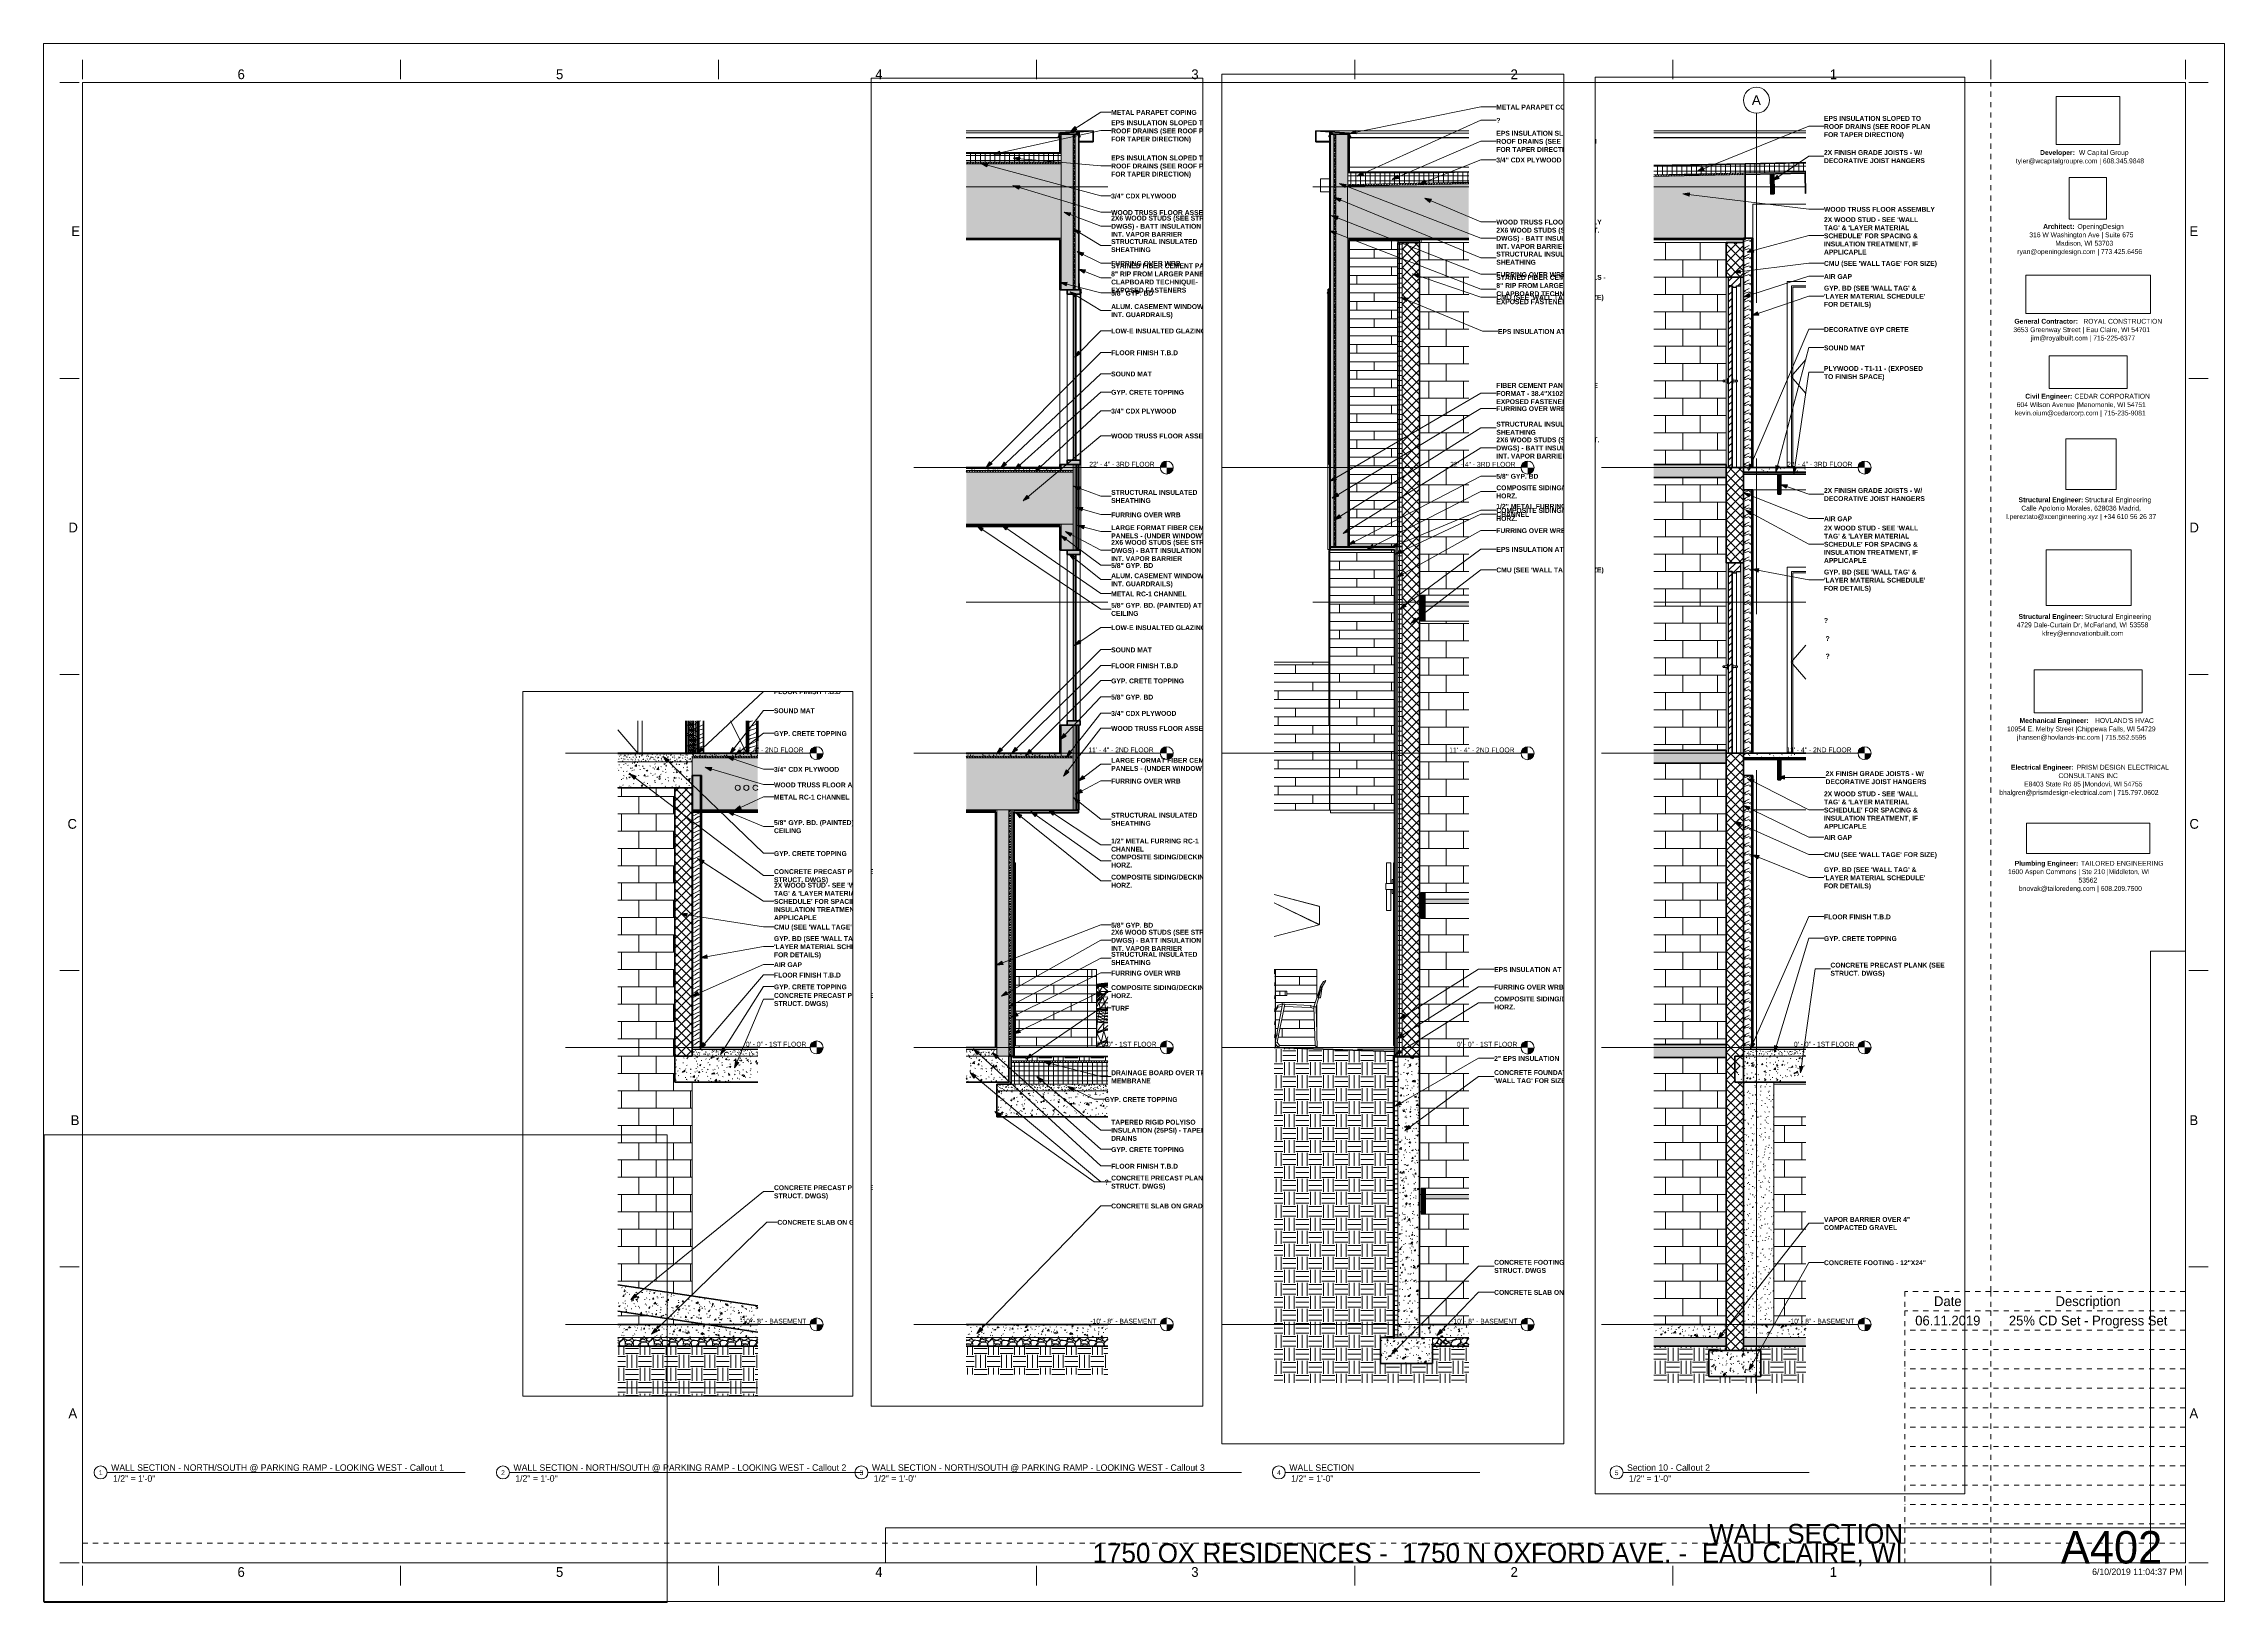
# Paper-space layout 'Layout1' of a CAD drawing. Header units: inches. Extents: x 0 to 42, y 0 to 30.
# The model-space entities are those that its viewports show. They can reach past a viewport. Long polylines and large blocks are cut down to what shows.
import ezdxf

# ---------------------------------------------------------------- set-up
doc = ezdxf.new("R2010")
doc.units = ezdxf.units.IN
doc.header["$MEASUREMENT"] = 0
for name, pattern in [('Aligning Line 1_8_', [0.25, 0.125, -0.125]), ('Dash 1_16_', [0.125, 0.0625, -0.0625]), ('Dot 1_32_', [0.03125, 0, -0.03125]), ('Grid Line 1_2_', [0.875, 0.5, -0.125, 0.125, -0.125])]:
    doc.linetypes.add(name, pattern=pattern)
for name, color, linetype, lineweight in [('0-2', 135, 'Continuous', 9), ('0-4', 90, 'Continuous', 5), ('0-5', 250, 'Continuous', 9), ('0-6', 130, 'Continuous', 5), ('0-7', 45, 'Continuous', 9), ('0-8', 55, 'Continuous', 18), ('A-CLNG', 13, 'Continuous', 18), ('A-CLNG-1', 243, 'Continuous', 18), ('A-CLNG-2', 13, 'Continuous', 70), ('A-CLNG-3', 55, 'Continuous', 18), ('A-CLNG-PATT-1', 13, 'Continuous', 9), ('A-DETL', 90, 'Dot 1_32_', 13), ('A-DOOR-5', 250, 'Dash 1_16_', 9), ('A-DOOR-6', 250, 'Continuous', 9), ('A-DOOR-7', 31, 'Continuous', 9), ('A-DOOR-8', 130, 'Continuous', 30), ('A-DOOR-FRAM', 31, 'Continuous', 9), ('A-DOOR-FRAM-1', 250, 'Continuous', 9), ('A-DOOR-FRAM-2', 130, 'Continuous', 30), ('A-FLOR-1', 8, 'Continuous', 5), ('A-FLOR-10', 21, 'Continuous', 18), ('A-FLOR-2', 31, 'Continuous', 5), ('A-FLOR-3', 251, 'Continuous', 5), ('A-FLOR-6', 55, 'Continuous', 18), ('A-FLOR-7', 192, 'Continuous', 70), ('A-FLOR-8', 9, 'Continuous', 18), ('A-FLOR-9', 90, 'Continuous', 70), ('A-FLOR-HRAL', 11, 'Continuous', 9), ('A-FLOR-LEVL', 51, 'Continuous', 9), ('A-FLOR-LEVL-1', 51, 'Grid Line 1_2_', 9), ('A-FLOR-MCUT', 51, 'Continuous', 18), ('A-FLOR-PATT-1', 8, 'Continuous', 9), ('A-GENM', 5, 'Continuous', 9), ('A-GENM-1', 135, 'Continuous', 9), ('A-GLAZ-1', 55, 'Continuous', 18), ('A-GLAZ-2', 27, 'Continuous', 18), ('A-GLAZ-3', 10, 'Continuous', 18), ('A-GLAZ-4', 151, 'Continuous', 70), ('A-GLAZ-5', 9, 'Continuous', 18), ('A-GLAZ-CWMG-1', 135, 'Continuous', 9), ('A-ROOF', 132, 'Continuous', 18), ('A-ROOF-1', 252, 'Continuous', 18), ('A-ROOF-2', 31, 'Continuous', 5), ('A-ROOF-4', 132, 'Continuous', 70), ('A-ROOF-PATT-1', 132, 'Continuous', 9), ('A-WALL', 113, 'Continuous', 18), ('A-WALL-1', 55, 'Continuous', 18), ('A-WALL-10', 252, 'Continuous', 18), ('A-WALL-2', 254, 'Continuous', 5), ('A-WALL-3', 8, 'Continuous', 5), ('A-WALL-4', 7, 'Continuous', 18), ('A-WALL-6', 243, 'Continuous', 18), ('A-WALL-7', 27, 'Continuous', 18), ('A-WALL-8', 113, 'Continuous', 70), ('A-WALL-9', 90, 'Continuous', 70), ('A-WALL-PATT-1', 135, 'Continuous', 9), ('A-WALL-PATT-2', 111, 'Continuous', 9), ('A-WALL-PATT-3', 250, 'Continuous', 9), ('A-WALL-PATT-4', 253, 'Continuous', 9), ('A-WALL-PATT-5', 45, 'Continuous', 9), ('C-TOPO', 7, 'Continuous', 9), ('C-TOPO-1', 135, 'Continuous', 9), ('C-TOPO-2', 7, 'Continuous', 70), ('E-LITE-EQPM-1', 135, 'Continuous', 9), ('G-ANNO-SCHD', 231, 'Continuous', 9), ('G-ANNO-SYMB', 111, 'Aligning Line 1_8_', 9), ('G-ANNO-TEXT', 231, 'Continuous', 9), ('G-ANNO-TTLB', 6, 'Continuous', 9), ('G-ANNO-TTLB-MEDM', 33, 'Continuous', 20), ('G-IMPT', 8, 'Continuous', 9), ('I-WALL-1', 90, 'Continuous', 70), ('I-WALL-2', 55, 'Continuous', 18), ('L-SITE-1', 250, 'Continuous', 9), ('P-PIPE-1', 94, 'Continuous', 9), ('P-SANR-FIXT-1', 135, 'Continuous', 9), ('S-BEAM-1', 41, 'Continuous', 9), ('S-BEAM-2', 90, 'Continuous', 70), ('S-COLS-1', 135, 'Continuous', 9), ('S-FNDN-1', 32, 'Continuous', 70), ('S-FNDN-2', 55, 'Continuous', 18), ('S-FNDN-3', 32, 'Continuous', 9), ('S-FNDN-4', 90, 'Continuous', 70), ('S-GRID-1', 1, 'Grid Line 1_2_', 9), ('S-GRID-IDEN', 1, 'Continuous', 9), ('S-STRS-1', 8, 'Continuous', 5), ('S-STRS-2', 250, 'Continuous', 9)]:
    doc.layers.add(name, color=color, linetype=linetype, lineweight=lineweight)
doc.layers.add('G-ANNO-NPLT', color=191, linetype='Continuous', plot=False)
doc.styles.add('Arial', font='arial.ttf', dxfattribs={"height": 4.5})
doc.styles.add('Century Gothic', font='ufonts.com_century-gothic.ttf', dxfattribs={"height": 2.25})
doc.styles.add('Century Gothic_1', font='ufonts.com_century-gothic.ttf', dxfattribs={"height": 0.1875})
doc.styles.add('Century Gothic_2', font='ufonts.com_century-gothic.ttf', dxfattribs={"height": 0.09375})
doc.styles.add('Century Gothic_3', font='ufonts.com_century-gothic.ttf', dxfattribs={"height": 0.125})
doc.styles.add('Century Gothic_4', font='ufonts.com_century-gothic.ttf', dxfattribs={"height": 0.625})
doc.styles.add('Century Gothic_5', font='ufonts.com_century-gothic.ttf', dxfattribs={"height": 0.375})
doc.styles.add('Century Gothic_B', font='GOTHICB.TTF', dxfattribs={"height": 2.25})
doc.styles.add('Century Gothic_B_1', font='GOTHICB.TTF', dxfattribs={"height": 0.09375})
picture_1 = doc.add_image_def('image1.jpg', size_in_pixel=(785, 514))
picture_2 = doc.add_image_def('image2.png', size_in_pixel=(300, 300))
picture_3 = doc.add_image_def('image3.jpg', size_in_pixel=(336, 83))
picture_4 = doc.add_image_def('image4.jpg', size_in_pixel=(278, 110))
picture_5 = doc.add_image_def('image5.jpg', size_in_pixel=(302, 126))
picture_6 = doc.add_image_def('image6.jpg', size_in_pixel=(261, 80))
picture_7 = doc.add_image_def('image7.jpg', size_in_pixel=(344, 261))
picture_8 = doc.add_image_def('image8.jpg', size_in_pixel=(547, 610))
picture_9 = doc.add_image_def('image9.jpg', size_in_pixel=(95, 1663))
picture_10 = doc.add_image_def('image10.jpg', size_in_pixel=(3536, 95))
pattern_1 = [(0, (-3142.496, 146.633), (7.68, 1.92), [0.317, -5.443, 0.317, -5.443, -30.72]), (0, (-3142.496, 146.633), (7.68, 1.92), [-11.52, 0.317, -11.203, 0.317, -5.443, -13.44]), (0, (-3142.496, 146.633), (7.68, 1.92), [-28.8, 0.317, -3.523, 0.317, -9.283]), (120, (-3139.616, 147.593), (-5.502769, 5.691075), [0.317, -5.443, 0.317, -5.443, -30.72]), (120, (-3139.616, 147.593), (-5.502769, 5.691075), [-11.52, 0.317, -11.203, 0.317, -5.443, -13.44]), (120, (-3139.616, 147.593), (-5.502769, 5.691075), [-28.8, 0.317, -3.523, 0.317, -9.283]), (240, (-3138.656, 151.433), (-2.177231, -7.611075), [0.317, -5.443, 0.317, -5.443, -30.72]), (240, (-3138.656, 151.433), (-2.177231, -7.611075), [-11.52, 0.317, -11.203, 0.317, -5.443, -13.44]), (240, (-3138.656, 151.433), (-2.177231, -7.611075), [-28.8, 0.317, -3.523, 0.317, -9.283])]
pattern_2 = [(216.87, (-3140.897, 150.632), (11.9951857, 7.9964214), [1.999, -17.993]), (206.565, (-3138.498, 149.432), (-3.998093, -3.998086), [4.47, -4.47]), (198.435, (-3138.498, 147.433), (-7.99708, -3.998075), [2.529, -10.115])]
pattern_3 = [(0, (-3601.7938, 146.633), (3.84, 0.96), [0.317, -2.563, 0.317, -2.563, -15.36]), (0, (-3601.7938, 146.633), (3.84, 0.96), [-5.76, 0.317, -5.443, 0.317, -2.563, -6.72]), (0, (-3601.7938, 146.633), (3.84, 0.96), [-14.4, 0.317, -1.603, 0.317, -4.483]), (120, (-3600.3538, 147.113), (-2.7513844, 2.8455376), [0.317, -2.563, 0.317, -2.563, -15.36]), (120, (-3600.3538, 147.113), (-2.7513844, 2.8455376), [-5.76, 0.317, -5.443, 0.317, -2.563, -6.72]), (120, (-3600.3538, 147.113), (-2.7513844, 2.8455376), [-14.4, 0.317, -1.603, 0.317, -4.483]), (240, (-3599.8738, 149.033), (-1.0886156, -3.8055376), [0.317, -2.563, 0.317, -2.563, -15.36]), (240, (-3599.8738, 149.033), (-1.0886156, -3.8055376), [-5.76, 0.317, -5.443, 0.317, -2.563, -6.72]), (240, (-3599.8738, 149.033), (-1.0886156, -3.8055376), [-14.4, 0.317, -1.603, 0.317, -4.483])]
pattern_4 = [(50, (-3601.794, 146.633), (6.886, -0.6021), [0.72, -7.92]), (355, (-3601.794, 146.633), (-1.33176, 7.22055), [0.576, -6.336]), (100.451, (-3601.22, 146.583), (5.55363, 6.61819), [0.612, -6.731]), (46.184, (-3601.794, 148.553), (10.24564, -1.58893), [1.08, -11.88]), (96.636, (-3600.94, 148.421), (8.97244, 9.35152), [0.918, -10.096]), (351.184, (-3601.794, 148.553), (8.9732, 9.35123), [0.864, -9.504]), (21, (-3600.834, 148.073), (5.73073, -3.865), [0.72, -7.92]), (326, (-3600.834, 148.073), (2.33581, 6.96088), [0.576, -6.336]), (71.451, (-3600.357, 147.751), (8.06588, 3.09595), [0.612, -6.731]), (37.5, (-3601.7938, 146.633), (0.116866, 3.195478), [0.317, -5.942, 0.317, -6.115, -6.36]), (37.5, (-3601.7938, 146.633), (0.116866, 3.195478), [-12.691, 0.317, -6.043]), (7.5, (-3601.794, 146.633), (2.52543, 3.786025), [0.317, -3.35, 0.317, -5.798, -2.424]), (7.5, (-3601.794, 146.633), (2.52543, 3.786025), [-9.782, 0.317, -2.107]), (327.5, (-3603.9348, 146.633), (5.124369, -0.216176), [0.317, -2.083, 0.317, -7.171, -9.936]), (327.5, (-3603.9348, 146.633), (5.124369, -0.216176), [-9.888, 0.317, -9.619]), (317.5, (-3604.895, 146.633), (5.598326, 0.96141), [0.317, -2.803, 0.317, -4.656, -7.056]), (317.5, (-3604.895, 146.633), (5.598326, 0.96141), [-8.093, 0.317, -6.739])]
pattern_5 = [(0, (-3424.5653, 146.633), (7.68, 1.92), [0.317, -5.443, 0.317, -5.443, -30.72]), (0, (-3424.5653, 146.633), (7.68, 1.92), [-11.52, 0.317, -11.203, 0.317, -5.443, -13.44]), (0, (-3424.5653, 146.633), (7.68, 1.92), [-28.8, 0.317, -3.523, 0.317, -9.283]), (120, (-3421.6853, 147.593), (-5.502769, 5.691075), [0.317, -5.443, 0.317, -5.443, -30.72]), (120, (-3421.6853, 147.593), (-5.502769, 5.691075), [-11.52, 0.317, -11.203, 0.317, -5.443, -13.44]), (120, (-3421.6853, 147.593), (-5.502769, 5.691075), [-28.8, 0.317, -3.523, 0.317, -9.283]), (240, (-3420.7253, 151.433), (-2.177231, -7.611075), [0.317, -5.443, 0.317, -5.443, -30.72]), (240, (-3420.7253, 151.433), (-2.177231, -7.611075), [-11.52, 0.317, -11.203, 0.317, -5.443, -13.44]), (240, (-3420.7253, 151.433), (-2.177231, -7.611075), [-28.8, 0.317, -3.523, 0.317, -9.283])]
pattern_6 = [(0, (-3424.5653, 146.633), (3.84, 0.96), [0.317, -2.563, 0.317, -2.563, -15.36]), (0, (-3424.5653, 146.633), (3.84, 0.96), [-5.76, 0.317, -5.443, 0.317, -2.563, -6.72]), (0, (-3424.5653, 146.633), (3.84, 0.96), [-14.4, 0.317, -1.603, 0.317, -4.483]), (120, (-3423.1253, 147.113), (-2.7513844, 2.8455376), [0.317, -2.563, 0.317, -2.563, -15.36]), (120, (-3423.1253, 147.113), (-2.7513844, 2.8455376), [-5.76, 0.317, -5.443, 0.317, -2.563, -6.72]), (120, (-3423.1253, 147.113), (-2.7513844, 2.8455376), [-14.4, 0.317, -1.603, 0.317, -4.483]), (240, (-3422.6453, 149.033), (-1.0886156, -3.8055376), [0.317, -2.563, 0.317, -2.563, -15.36]), (240, (-3422.6453, 149.033), (-1.0886156, -3.8055376), [-5.76, 0.317, -5.443, 0.317, -2.563, -6.72]), (240, (-3422.6453, 149.033), (-1.0886156, -3.8055376), [-14.4, 0.317, -1.603, 0.317, -4.483])]
pattern_7 = [(0, (-3424.5653, 146.633), (0, 1.2), []), (315, (-3424.5653, 146.633), (1.199253, 0), [1.696, -1.696]), (45, (-3424.5653, 146.633), (1.199253, 0), [1.696, -1.696])]
pattern_8 = [(161.57, (-3424.4453, 146.753), (-0.9603837, -0.00039918), [0, -6.83, 0.758, 0]), (18.43, (-3424.6853, 146.753), (-0.9603837, 0.00039918), [0, -6.83, 0.758, 0]), (108.43, (-3424.4453, 146.753), (0.47951018, -2.4005264), [2.276, -5.312]), (71.57, (-3424.6853, 146.753), (0.47951018, 2.4005264), [2.276, -5.312])]
pattern_9 = [(0, (-3424.5653, 146.633), (0, 2.25), []), (90, (-3424.5653, 146.633), (-2.25, 1e-16), [])]
pattern_10 = [(50, (-3424.5653, 146.633), (6.886, -0.6021), [0.72, -7.92]), (355, (-3424.565, 146.633), (-1.33176, 7.22055), [0.576, -6.336]), (100.451, (-3423.991, 146.583), (5.55363, 6.61819), [0.612, -6.731]), (46.184, (-3424.565, 148.553), (10.24564, -1.58893), [1.08, -11.88]), (96.636, (-3423.711, 148.421), (8.97244, 9.35152), [0.918, -10.096]), (351.184, (-3424.565, 148.553), (8.9732, 9.35123), [0.864, -9.504]), (21, (-3423.6053, 148.073), (5.73073, -3.865), [0.72, -7.92]), (326, (-3423.605, 148.073), (2.33581, 6.96088), [0.576, -6.336]), (71.451, (-3423.128, 147.751), (8.06588, 3.09595), [0.612, -6.731]), (37.5, (-3424.5653, 146.633), (0.116866, 3.195478), [0.317, -5.942, 0.317, -6.115, -6.36]), (37.5, (-3424.5653, 146.633), (0.116866, 3.195478), [-12.691, 0.317, -6.043]), (7.5, (-3424.5653, 146.633), (2.52543, 3.786025), [0.317, -3.35, 0.317, -5.798, -2.424]), (7.5, (-3424.5653, 146.633), (2.52543, 3.786025), [-9.782, 0.317, -2.107]), (327.5, (-3426.7063, 146.633), (5.124369, -0.216176), [0.317, -2.083, 0.317, -7.171, -9.936]), (327.5, (-3426.7063, 146.633), (5.124369, -0.216176), [-9.888, 0.317, -9.619]), (317.5, (-3427.6663, 146.633), (5.598326, 0.96141), [0.317, -2.803, 0.317, -4.656, -7.056]), (317.5, (-3427.6663, 146.633), (5.598326, 0.96141), [-8.093, 0.317, -6.739])]
pattern_11 = [(0, (-11134.658, 72), (6, 6), [6, -6]), (0, (-11134.658, 74.25), (6, 6), [6, -6]), (0, (-11134.658, 76.5), (6, 6), [6, -6]), (90, (-11133.908, 77.25), (-6, 6), [6, -6]), (90, (-11131.658, 77.25), (-6, 6), [6, -6]), (90, (-11129.408, 77.25), (-6, 6), [6, -6])]
pattern_12 = [(0, (-12077.189, -180), (0, 8), []), (90, (-12077.189, -180), (-8, 8), [8, -8])]
pattern_13 = [(0, (-2370.9469, 72), (0, 1.2), []), (315, (-2370.94685, 72), (1.1992531, 0), [1.696, -1.696]), (45, (-2370.94685, 72), (1.1992531, 0), [1.696, -1.696])]
pattern_14 = [(161.57, (-2370.82685, 72.12), (-0.960383694, -0.00039918), [0, -6.83, 0.758, 0]), (18.43, (-2371.06685, 72.12), (-0.960383694, 0.00039918), [0, -6.83, 0.758, 0]), (108.43, (-2370.82685, 72.12), (0.47951018, -2.4005264), [2.276, -5.312]), (71.57, (-2371.06685, 72.12), (0.47951018, 2.4005264), [2.276, -5.312])]
pattern_15 = [(0, (-2370.9469, 72), (7.68, 1.92), [0.317, -5.443, 0.317, -5.443, -30.72]), (0, (-2370.9469, 72), (7.68, 1.92), [-11.52, 0.317, -11.203, 0.317, -5.443, -13.44]), (0, (-2370.9469, 72), (7.68, 1.92), [-28.8, 0.317, -3.523, 0.317, -9.283]), (120, (-2368.0669, 72.96), (-5.5027688, 5.691075), [0.317, -5.443, 0.317, -5.443, -30.72]), (120, (-2368.0669, 72.96), (-5.5027688, 5.691075), [-11.52, 0.317, -11.203, 0.317, -5.443, -13.44]), (120, (-2368.0669, 72.96), (-5.5027688, 5.691075), [-28.8, 0.317, -3.523, 0.317, -9.283]), (240, (-2367.1069, 76.8), (-2.1772312, -7.611075), [0.317, -5.443, 0.317, -5.443, -30.72]), (240, (-2367.1069, 76.8), (-2.1772312, -7.611075), [-11.52, 0.317, -11.203, 0.317, -5.443, -13.44]), (240, (-2367.1069, 76.8), (-2.1772312, -7.611075), [-28.8, 0.317, -3.523, 0.317, -9.283])]
pattern_16 = [(0, (-3350.441, 136.8), (0, 4), []), (90, (-3350.441, 136.8), (-8, 8), [4, -28]), (90, (-3334.441, 140.8), (-8, 8), [4, -28])]
pattern_17 = [(0, (-3456.878, 0.8), (0, 4), []), (90, (-3456.878, 0.8), (-8, 8), [4, -28]), (90, (-3440.878, 4.8), (-8, 8), [4, -28])]
pattern_18 = [(50, (-2370.947, 72), (6.885997, -0.602097), [0.72, -7.92]), (355, (-2370.947, 72), (-1.331756, 7.220547), [0.576, -6.336]), (100.451, (-2370.374, 71.95), (5.55363, 6.61819), [0.612, -6.731]), (46.184, (-2370.947, 73.92), (10.24564, -1.588925), [1.08, -11.88]), (96.636, (-2370.094, 73.788), (8.97244, 9.35152), [0.918, -10.096]), (351.184, (-2370.947, 73.92), (8.9732, 9.35123), [0.864, -9.504]), (21, (-2369.987, 73.44), (5.730726, -3.865003), [0.72, -7.92]), (326, (-2369.987, 73.44), (2.33581, 6.96088), [0.576, -6.336]), (71.451, (-2369.51, 73.118), (8.065876, 3.09595), [0.612, -6.731]), (37.5, (-2370.9469, 72), (0.116866, 3.1954784), [0.317, -5.942, 0.317, -6.115, -6.36]), (37.5, (-2370.9469, 72), (0.116866, 3.1954784), [-12.691, 0.317, -6.043]), (7.5, (-2370.947, 72), (2.52543, 3.786025), [0.317, -3.35, 0.317, -5.798, -2.424]), (7.5, (-2370.947, 72), (2.52543, 3.786025), [-9.782, 0.317, -2.107]), (327.5, (-2373.0879, 72), (5.1243685, -0.216176), [0.317, -2.083, 0.317, -7.171, -9.936]), (327.5, (-2373.0879, 72), (5.1243685, -0.216176), [-9.888, 0.317, -9.619]), (317.5, (-2374.048, 72), (5.598326, 0.96141), [0.317, -2.803, 0.317, -4.656, -7.056]), (317.5, (-2374.048, 72), (5.598326, 0.96141), [-8.093, 0.317, -6.739])]
pattern_19 = [(0, (-2370.9469, 72), (0, 2.25), []), (90, (-2370.9469, 72), (-2.25, 1e-16), [])]
pattern_20 = [(216.87, (-11133.059, 75.998), (11.9951857, 7.9964214), [1.999, -17.993]), (206.565, (-11130.66, 74.799), (-3.998093, -3.998086), [4.47, -4.47]), (198.435, (-11130.66, 72.8), (-7.9970804, -3.9980748), [2.529, -10.115])]
pattern_21 = [(0, (-11134.658, 72), (7.68, 1.92), [0.317, -5.443, 0.317, -5.443, -30.72]), (0, (-11134.658, 72), (7.68, 1.92), [-11.52, 0.317, -11.203, 0.317, -5.443, -13.44]), (0, (-11134.658, 72), (7.68, 1.92), [-28.8, 0.317, -3.523, 0.317, -9.283]), (120, (-11131.778, 72.96), (-5.502769, 5.691075), [0.317, -5.443, 0.317, -5.443, -30.72]), (120, (-11131.778, 72.96), (-5.502769, 5.691075), [-11.52, 0.317, -11.203, 0.317, -5.443, -13.44]), (120, (-11131.778, 72.96), (-5.502769, 5.691075), [-28.8, 0.317, -3.523, 0.317, -9.283]), (240, (-11130.818, 76.8), (-2.177231, -7.611075), [0.317, -5.443, 0.317, -5.443, -30.72]), (240, (-11130.818, 76.8), (-2.177231, -7.611075), [-11.52, 0.317, -11.203, 0.317, -5.443, -13.44]), (240, (-11130.818, 76.8), (-2.177231, -7.611075), [-28.8, 0.317, -3.523, 0.317, -9.283])]
pattern_22 = [(45, (-11134.658, 72), (-1.59099, 1.59099), [])]
pattern_23 = [(0, (-2442.6226, 72), (0, 2.25), []), (90, (-2442.6226, 72), (-2.25, 1e-16), [])]
pattern_24 = [(0, (-2442.6226, 72), (7.68, 1.92), [0.317, -5.443, 0.317, -5.443, -30.72]), (0, (-2442.6226, 72), (7.68, 1.92), [-11.52, 0.317, -11.203, 0.317, -5.443, -13.44]), (0, (-2442.6226, 72), (7.68, 1.92), [-28.8, 0.317, -3.523, 0.317, -9.283]), (120, (-2439.7426, 72.96), (-5.502769, 5.691075), [0.317, -5.443, 0.317, -5.443, -30.72]), (120, (-2439.7426, 72.96), (-5.502769, 5.691075), [-11.52, 0.317, -11.203, 0.317, -5.443, -13.44]), (120, (-2439.7426, 72.96), (-5.502769, 5.691075), [-28.8, 0.317, -3.523, 0.317, -9.283]), (240, (-2438.7826, 76.8), (-2.177231, -7.611075), [0.317, -5.443, 0.317, -5.443, -30.72]), (240, (-2438.7826, 76.8), (-2.177231, -7.611075), [-11.52, 0.317, -11.203, 0.317, -5.443, -13.44]), (240, (-2438.7826, 76.8), (-2.177231, -7.611075), [-28.8, 0.317, -3.523, 0.317, -9.283])]
pattern_25 = [(50, (-2442.6226, 72), (6.885997, -0.602097), [0.72, -7.92]), (355, (-2442.6226, 72), (-1.331756, 7.220547), [0.576, -6.336]), (100.451, (-2442.0496, 71.95), (5.55363, 6.61819), [0.612, -6.731]), (46.184, (-2442.623, 73.92), (10.24564, -1.588925), [1.08, -11.88]), (96.636, (-2441.77, 73.788), (8.97244, 9.35152), [0.918, -10.096]), (351.184, (-2442.623, 73.92), (8.9732, 9.35123), [0.864, -9.504]), (21, (-2441.6626, 73.44), (5.730726, -3.865003), [0.72, -7.92]), (326, (-2441.6626, 73.44), (2.33581, 6.96088), [0.576, -6.336]), (71.451, (-2441.1856, 73.118), (8.065876, 3.09595), [0.612, -6.731]), (37.5, (-2442.6226, 72), (0.116866, 3.1954784), [0.317, -5.942, 0.317, -6.115, -6.36]), (37.5, (-2442.6226, 72), (0.116866, 3.1954784), [-12.691, 0.317, -6.043]), (7.5, (-2442.6226, 72), (2.52543, 3.786025), [0.317, -3.35, 0.317, -5.798, -2.424]), (7.5, (-2442.6226, 72), (2.52543, 3.786025), [-9.782, 0.317, -2.107]), (327.5, (-2444.7636, 72), (5.1243685, -0.216176), [0.317, -2.083, 0.317, -7.171, -9.936]), (327.5, (-2444.7636, 72), (5.1243685, -0.216176), [-9.888, 0.317, -9.619]), (317.5, (-2445.7236, 72), (5.598326, 0.96141), [0.317, -2.803, 0.317, -4.656, -7.056]), (317.5, (-2445.7236, 72), (5.598326, 0.96141), [-8.093, 0.317, -6.739])]

# ---------------------------------------------------------------- blocks, each defined once
blk = doc.blocks.new('OD Title Block - 30x42 - CDs - one-598439-WALL SECTION')
at = {"layer": 'G-ANNO-TTLB'}
for p, q in [((-0.01, 30.014), (41.99, 30.014)), ((-0.01, 0.014), (-0.01, 30.014)), ((41.99, 0.014), (41.99, 30.014)), ((-0.01, 0.014), (41.99, 0.014))]:
    blk.add_line(p, q, dxfattribs=at)
at = {"layer": 'G-ANNO-TTLB', "linetype": 'Dot 1_32_', "lineweight": 13}
for p, q in [((37.49, 5.989), (37.49, 29.264)), ((0.74, 1.137), (35.905, 1.137))]:
    blk.add_line(p, q, dxfattribs=at)
at = {"layer": 'G-ANNO-TTLB-MEDM'}
for p, q in [((0.74, 29.326), (0.74, 29.701)), ((6.865, 29.326), (6.865, 29.701)), ((12.99, 29.326), (12.99, 29.701)), ((19.115, 29.326), (19.115, 29.701)), ((25.24, 29.326), (25.24, 29.701)), ((31.365, 29.326), (31.365, 29.701)), ((37.49, 29.326), (37.49, 29.701)), ((41.24, 29.326), (41.24, 29.701)), ((0.677, 29.264), (0.302, 29.264)), ((0.74, 29.264), (41.24, 29.264)), ((0.74, 29.264), (0.74, 0.764)), ((41.24, 29.264), (41.24, 0.764)), ((41.302, 29.264), (41.677, 29.264)), ((0.677, 23.564), (0.302, 23.564)), ((41.302, 23.564), (41.677, 23.564)), ((0.677, 17.864), (0.302, 17.864)), ((41.302, 17.864), (41.677, 17.864)), ((0.677, 12.164), (0.302, 12.164)), ((41.302, 12.164), (41.677, 12.164)), ((0.677, 6.464), (0.302, 6.464)), ((41.302, 6.464), (41.677, 6.464)), ((0.677, 0.764), (0.302, 0.764)), ((0.74, 0.764), (41.24, 0.764)), ((0.74, 0.701), (0.74, 0.326)), ((6.865, 0.701), (6.865, 0.326)), ((12.99, 0.701), (12.99, 0.326)), ((19.115, 0.701), (19.115, 0.326)), ((25.24, 0.701), (25.24, 0.326)), ((31.365, 0.701), (31.365, 0.326)), ((37.49, 0.701), (37.49, 0.326)), ((41.24, 0.701), (41.24, 0.326)), ((41.302, 0.764), (41.677, 0.764))]:
    blk.add_line(p, q, dxfattribs=at)
at = {"layer": 'G-ANNO-TTLB', "attachment_point": 1}
for s, insert, char_height, width, style in [('6', (3.725, 29.517), 0.188, 0.17675, 'Century Gothic_1'), ('5', (9.858, 29.517), 0.188, 0.17675, 'Century Gothic_1'), ('4', (16.007, 29.517), 0.188, 0.17675, 'Century Gothic_1'), ('3', (22.094, 29.517), 0.188, 0.17675, 'Century Gothic_1'), ('2', (28.242, 29.517), 0.188, 0.17675, 'Century Gothic_1'), ('1', (34.391, 29.517), 0.188, 0.17675, 'Century Gothic_1'), ('tyler@wcapitalgroupre.com | 608.345.9848', (37.974, 27.802), 0.09375, 3.36141, 'Century Gothic_2'), ('Developer: ', (38.44, 27.964), 0.09375, 0.90584, 'Century Gothic_B_1'), ('W Capital Group', (39.188, 27.964), 0.09375, 1.32878, 'Century Gothic_2'), ('E', (0.523, 26.497), 0.188, 0.17044, 'Century Gothic_1'), ('Architect: ', (38.499, 26.54), 0.09375, 0.80169, 'Century Gothic_B_1'), ('OpeningDesign', (39.16, 26.54), 0.09375, 1.212, 'Century Gothic_2'), ('E', (41.317, 26.497), 0.188, 0.17044, 'Century Gothic_1'), ('ryan@openingdesign.com | 773.425.6456', (38.002, 26.056), 0.09375, 3.21937, 'Century Gothic_2'), ('316 W Washington Ave | Suite 675', (38.233, 26.379), 0.09375, 2.65756, 'Century Gothic_2'), ('Madison, WI 53703', (38.733, 26.217), 0.09375, 1.44556, 'Century Gothic_2'), ('3653 Greenway Street | Eau Claire, WI 54701', (37.925, 24.552), 0.09375, 3.4845, 'Century Gothic_2'), ('General Contractor: ', (37.946, 24.714), 0.09375, 1.60969, 'Century Gothic_B_1'), ('jim@royalbuilt.com | 715-225-6377', (38.263, 24.391), 0.09375, 2.66387, 'Century Gothic_2'), ('ROYAL CONSTRUCTION', (39.274, 24.714), 0.09375, 1.82116, 'Century Gothic_2'), ('604 Wilson Avenue |Menomonie, WI 54751', (37.99, 23.109), 0.09375, 3.32669, 'Century Gothic_2'), ('Civil Engineer: ', (38.154, 23.271), 0.09375, 1.14888, 'Century Gothic_B_1'), ('CEDAR CORPORATION', (39.102, 23.271), 0.09375, 1.78012, 'Century Gothic_2'), ('kevin.oium@cedarcorp.com | 715-235-9081', (37.956, 22.948), 0.09375, 3.40559, 'Century Gothic_2'), ('Structural Engineer: ', (38.026, 21.277), 0.09375, 1.54341, 'Century Gothic_B_1'), ('Calle Apolonio Morales, 628036 Madrid, ', (38.078, 21.116), 0.09375, 3.15309, 'Century Gothic_2'), ('Structural Engineering', (39.3, 21.277), 0.09375, 1.69175, 'Century Gothic_2'), ('D', (0.468, 20.791), 0.188, 0.23672, 'Century Gothic_1'), ('l.pereztato@xcengineering.xyz | +34 610 56 26 37', (37.787, 20.954), 0.09375, 3.81591, 'Century Gothic_2'), ('D', (41.317, 20.791), 0.188, 0.23672, 'Century Gothic_1'), ('Structural Engineer: ', (38.026, 19.03), 0.09375, 1.54341, 'Century Gothic_B_1'), ('Structural Engineering', (39.3, 19.03), 0.09375, 1.69175, 'Century Gothic_2'), ('4729 Dale-Curtain Dr, McFarland, WI 53558', (37.992, 18.869), 0.09375, 3.32037, 'Century Gothic_2'), ('kfrey@ennovationbuilt.com', (38.479, 18.707), 0.09375, 2.13994, 'Century Gothic_2'), ('10954 E. Melby Street |Chippewa Falls, WI 54729', (37.803, 16.865), 0.09375, 3.77487, 'Century Gothic_2'), ('Mechanical Engineer: ', (38.045, 17.026), 0.09375, 1.76119, 'Century Gothic_B_1'), ("HOVLAND'S HVAC", (39.498, 17.026), 0.09375, 1.42663, 'Century Gothic_2'), ('jhansen@hovlands-inc.com | 715.552.5595', (37.996, 16.704), 0.09375, 3.31091, 'Century Gothic_2'), ('Electrical Engineer: ', (37.88, 16.127), 0.09375, 1.53394, 'Century Gothic_B_1'), ('CONSULTANS INC', (38.794, 15.965), 0.09375, 1.37613, 'Century Gothic_2'), ('PRISM DESIGN ELECTRICAL ', (39.146, 16.127), 0.09375, 2.09891, 'Century Gothic_2'), ('bhalgren@prismdesign-electrical.com | 715.797.0602', (37.656, 15.642), 0.09375, 4.13469, 'Century Gothic_2'), ('E8403 State Rd 85 |Mondovi, WI 54755', (38.133, 15.804), 0.09375, 2.9795, 'Century Gothic_2'), ('C', (0.45, 15.084), 0.188, 0.25881, 'Century Gothic_1'), ('C', (41.317, 15.084), 0.188, 0.25881, 'Century Gothic_1'), ('Plumbing Engineer: ', (37.951, 14.277), 0.09375, 1.54656, 'Century Gothic_B_1'), ('1600 Aspen Commons | Ste 210 |Middleton, WI ', (37.823, 14.116), 0.09375, 3.77172, 'Century Gothic_2'), ('53562', (39.18, 13.954), 0.0937, 0.44188, 'Century Gothic_2'), ('TAILORED ENGINEERING', (39.227, 14.277), 0.09375, 1.87166, 'Century Gothic_2'), ('bnovak@tailoredeng.com | 608.209.7500', (38.034, 13.793), 0.09375, 3.21622, 'Century Gothic_2'), ('B', (0.512, 9.378), 0.188, 0.18306, 'Century Gothic_1'), ('B', (41.317, 9.378), 0.188, 0.18306, 'Century Gothic_1'), ('A', (0.468, 3.734), 0.188, 0.23672, 'Century Gothic_1'), ('A', (41.317, 3.734), 0.188, 0.23672, 'Century Gothic_1'), ('6', (3.724, 0.679), 0.188, 0.17675, 'Century Gothic_1'), ('5', (9.858, 0.679), 0.188, 0.17675, 'Century Gothic_1'), ('4', (16.007, 0.679), 0.188, 0.17675, 'Century Gothic_1'), ('3', (22.093, 0.679), 0.188, 0.17675, 'Century Gothic_1'), ('2', (28.242, 0.679), 0.188, 0.17675, 'Century Gothic_1'), ('1', (34.39, 0.679), 0.188, 0.17675, 'Century Gothic_1')]:
    blk.add_mtext(s, dxfattribs=dict(at, insert=insert, char_height=char_height, width=width, style=style))
at = {"layer": 'G-ANNO-TTLB'}
image = blk.add_image(picture_7, insert=(38.752, 28.068), size_in_units=(1.226, 0.93), dxfattribs=at)
image.dxf.flags = 7
image = blk.add_image(picture_8, insert=(38.999, 26.632), size_in_units=(0.719, 0.802), rotation=0, dxfattribs=at)
image.dxf.flags = 7
image = blk.add_image(picture_6, insert=(38.163, 24.818), size_in_units=(2.404, 0.737), dxfattribs=at)
image.dxf.flags = 7
image = blk.add_image(picture_5, insert=(38.612, 23.375), size_in_units=(1.506, 0.628), dxfattribs=at)
image.dxf.flags = 7
image = blk.add_image(picture_2, insert=(38.938, 21.431), size_in_units=(0.97, 0.97), dxfattribs=at)
image.dxf.flags = 7
image = blk.add_image(picture_1, insert=(38.558, 19.194), size_in_units=(1.638, 1.072), dxfattribs=at)
image.dxf.flags = 7
image = blk.add_image(picture_4, insert=(38.326, 17.131), size_in_units=(2.077, 0.822), dxfattribs=at)
image.dxf.flags = 7
image = blk.add_image(picture_3, insert=(38.179, 14.417), size_in_units=(2.372, 0.586), dxfattribs=at)
image.dxf.flags = 7
image = blk.add_image(picture_9, insert=(40.567, 0.764), size_in_units=(0.673, 11.775), dxfattribs=at)
image.dxf.flags = 7
image = blk.add_image(picture_10, insert=(16.203, 0.764), size_in_units=(25.037, 0.673), dxfattribs=at)
image.dxf.flags = 7
blk = doc.blocks.new('Viewport - All On-568496-WALL SECTION')
at = {"layer": 'G-ANNO-TTLB'}
for start, end in [(360, 180), (180, 360)]:
    blk.add_arc((-0.125, 0), 0.125, start, end, dxfattribs=at)
blk = doc.blocks.new('Shower Base-3D - 36_ x 36_-1585791-WALL SECTION - NORTH_SOUTH _ PARKING RAMP - LOOKING WEST - Callout 2')
at = {"layer": 'P-SANR-FIXT-1'}
for p, q in [((-3174.063, 141.75), (-3174.039, 141.75)), ((-3174.063, 136), (-3174.063, 141.75)), ((-3174.039, 136), (-3174.063, 136))]:
    blk.add_line(p, q, dxfattribs=at)
blk = doc.blocks.new('Single-Flush - CLOSET-1720159-WALL SECTION - NORTH_SOUTH _ PARKING RAMP - LOOKING WEST - Callout 2')
at = {"layer": 'A-DOOR-5'}
blk.add_line((-3179.188, 136), (-3186.629, 150.882), dxfattribs=at)
blk = doc.blocks.new('CTR - 1st Phase - Unit Layouts_rvt-2-WALL SECTION - NORTH_SOUTH _ PARKING RAMP - LOOKING WEST - Callout 2')
at = {"layer": 'A-WALL-PATT-3'}
h = blk.add_hatch(dxfattribs=at)
h.set_pattern_fill('FP_13', color=256, style=0, pattern_type=2)
h.set_pattern_definition(pattern_1)
h.paths.add_polyline_path([(-3178.188, 136), (-3178.188, 150.882), (-3178.813, 150.882), (-3178.813, 136)], flags=0)
h = blk.add_hatch(dxfattribs=at)
h.set_pattern_fill('FP_13', color=256, style=0, pattern_type=2)
h.set_pattern_definition(pattern_1)
h.paths.add_polyline_path([(-3174.063, 136), (-3174.063, 150.882), (-3174.688, 150.882), (-3174.688, 136)], flags=0)
at = {"layer": 'A-WALL-PATT-4'}
h = blk.add_hatch(dxfattribs=at)
h.set_pattern_fill('FP_16', color=256, style=0, pattern_type=2)
h.set_pattern_definition(pattern_2)
h.paths.add_polyline_path([(-3202.574, 136), (-3199.188, 136), (-3199.188, 150.882), (-3202.574, 150.882)], flags=0)
h.paths.add_polyline_path([(-3203.699, 136), (-3202.86, 150.882), (-3203.699, 150.882)], flags=0)
h.paths.add_polyline_path([(-3178.813, 136), (-3178.813, 150.882), (-3179.188, 150.882), (-3179.188, 136)], flags=0)
h = blk.add_hatch(dxfattribs=at)
h.set_pattern_fill('FP_16', color=256, style=0, pattern_type=2)
h.set_pattern_definition(pattern_2)
h.paths.add_polyline_path([(-3174.688, 136), (-3174.688, 150.882), (-3178.188, 150.882), (-3178.188, 136)], flags=0)
at = {"layer": 'A-WALL-4'}
for p, q in [((-3178.188, 136), (-3178.188, 150.882)), ((-3174.688, 136), (-3174.688, 150.882))]:
    blk.add_line(p, q, dxfattribs=at)
at = {"layer": 'A-WALL-9'}
for p, q in [((-3203.699, 150.882), (-3203.699, 136)), ((-3199.188, 136), (-3199.188, 150.882)), ((-3179.188, 150.882), (-3179.188, 136)), ((-3178.813, 150.882), (-3178.813, 136)), ((-3178.813, 136), (-3178.813, 150.882)), ((-3174.063, 141.75), (-3174.063, 150.882)), ((-3203.699, 136), (-3199.188, 136)), ((-3179.188, 136), (-3178.813, 136)), ((-3178.813, 136), (-3174.063, 136))]:
    blk.add_line(p, q, dxfattribs=at)
at = {"layer": '0-5'}
for name in ['Single-Flush - CLOSET-1720159-WALL SECTION - NORTH_SOUTH _ PARKING RAMP - LOOKING WEST - Callout 2', 'Shower Base-3D - 36_ x 36_-1585791-WALL SECTION - NORTH_SOUTH _ PARKING RAMP - LOOKING WEST - Callout 2']:
    blk.add_blockref(name, (0, 0), dxfattribs=at)
blk = doc.blocks.new('CTR  - Topography_rvt-2-WALL SECTION - NORTH_SOUTH _ PARKING RAMP - LOOKING WEST - Callout 2')
at = {"layer": 'C-TOPO'}
h = blk.add_hatch(dxfattribs=at)
h.set_pattern_fill('FP_17', color=256, style=0, pattern_type=2)
h.set_pattern_definition([(0, (-3142.496, 146.633), (6, 6), [6, -6]), (0, (-3142.496, 148.883), (6, 6), [6, -6]), (0, (-3142.496, 151.133), (6, 6), [6, -6]), (90, (-3141.746, 151.883), (-6, 6), [6, -6]), (90, (-3139.496, 151.883), (-6, 6), [6, -6]), (90, (-3137.246, 151.883), (-6, 6), [6, -6])])
h.paths.add_polyline_path([(-3238.741, -161.21), (-3174.039, -161.21), (-3174.039, -138.006), (-3238.741, -138.006), (-3238.741, -140)], flags=0)
at = {"layer": 'C-TOPO-1'}
blk.add_line((-3238.741, -138.006), (-3174.039, -138.006), dxfattribs=at)
at = {"layer": 'C-TOPO-2'}
blk.add_line((-3238.741, -138.006), (-3174.039, -138.006), dxfattribs=at)
blk = doc.blocks.new('HOLLOW METAL - UNIT DOOR-2058696-WALL SECTION - NORTH_SOUTH _ PARKING RAMP - LOOKING WEST - Callout 2')
at = {"layer": 'A-DOOR-5'}
blk.add_line((-3238.741, 146.754), (-3229.524, 136), dxfattribs=at)
at = {"layer": 'A-DOOR-6'}
blk.add_line((-3229.524, 136), (-3229.524, 150.882), dxfattribs=at)
at = {"layer": 'A-DOOR-FRAM-1'}
for p, q in [((-3229.524, 150.882), (-3229.524, 136)), ((-3227.524, 136), (-3227.524, 150.882))]:
    blk.add_line(p, q, dxfattribs=at)
blk = doc.blocks.new('CTR - 1st Phase - Common Walls_rvt-2-WALL SECTION - NORTH_SOUTH _ PARKING RAMP - LOOKING WEST - Callout 2')
at = {"layer": 'A-WALL-10'}
blk.add_hatch(color=256, dxfattribs=at).paths.add_polyline_path([(-3204.374, 0), (-3204.124, 0), (-3204.124, 108.75), (-3204.374, 108.75), (-3204.374, 72.859)], flags=0)
at = {"layer": 'A-WALL-PATT-3'}
h = blk.add_hatch(dxfattribs=at)
h.set_pattern_fill('FP_13', color=256, style=0, pattern_type=2)
h.set_pattern_definition(pattern_1)
h.paths.add_polyline_path([(-3206.699, 136), (-3206.699, 150.882), (-3207.324, 150.882), (-3207.324, 136)], flags=0)
h = blk.add_hatch(dxfattribs=at)
h.set_pattern_fill('FP_13', color=256, style=0, pattern_type=2)
h.set_pattern_definition(pattern_1)
h.paths.add_polyline_path([(-3206.39, 136), (-3206.074, 136), (-3206.074, 150.882), (-3206.699, 150.882), (-3206.699, 136)], flags=0)
h = blk.add_hatch(dxfattribs=at)
h.set_pattern_fill('FP_13', color=256, style=0, pattern_type=2)
h.set_pattern_definition(pattern_1)
h.paths.add_polyline_path([(-3199.999, 0), (-3199.999, 108.75), (-3200.624, 108.75), (-3200.624, 0)], flags=0)
at = {"layer": 'A-WALL-PATT-4'}
h = blk.add_hatch(dxfattribs=at)
h.set_pattern_fill('FP_18', color=256, style=0, pattern_type=2)
h.set_pattern_definition([(161.57, (-3142.376, 146.753), (-0.9603837, -0.0003992), [0, -6.83, 0.758, 0]), (18.43, (-3142.616, 146.753), (-0.9603837, 0.0003992), [0, -6.83, 0.758, 0]), (108.43, (-3142.376, 146.753), (0.4795102, -2.4005264), [2.276, -5.312]), (71.57, (-3142.616, 146.753), (0.4795102, 2.4005264), [2.276, -5.312])])
h.paths.add_polyline_path([(-3203.699, 136), (-3202.574, 136), (-3202.574, 150.882), (-3202.86, 150.882)], flags=0)
h.paths.add_polyline_path([(-3204.374, 136), (-3203.699, 136), (-3203.699, 150.882), (-3206.074, 150.882), (-3206.074, 136)], flags=0)
h = blk.add_hatch(dxfattribs=at)
h.set_pattern_fill('FP_16', color=256, style=0, pattern_type=2)
h.set_pattern_definition(pattern_2)
h.paths.add_polyline_path([(-3204.124, 0), (-3200.624, 0), (-3200.624, 108.75), (-3204.124, 108.75), (-3204.124, 72.859)], flags=0)
at = {"layer": 'A-WALL-4'}
for p, q in [((-3206.699, 150.882), (-3206.699, 136)), ((-3206.074, 150.882), (-3206.074, 136)), ((-3202.574, 150.882), (-3202.574, 136)), ((-3201.949, 150.882), (-3201.949, 136)), ((-3204.124, 125.75), (-3204.124, 0)), ((-3200.624, 125.75), (-3200.624, 0))]:
    blk.add_line(p, q, dxfattribs=at)
at = {"layer": 'A-WALL-9'}
for p, q in [((-3204.374, 125.75), (-3204.374, 0)), ((-3199.999, 125.75), (-3204.374, 125.75)), ((-3199.999, 0), (-3199.999, 125.75)), ((-3204.374, 0), (-3199.999, 0))]:
    blk.add_line(p, q, dxfattribs=at)
at = {"layer": 'I-WALL-1'}
for p, q in [((-3207.324, 150.882), (-3207.324, 136)), ((-3201.324, 136), (-3201.324, 150.882)), ((-3207.324, 136), (-3201.324, 136))]:
    blk.add_line(p, q, dxfattribs=at)
at = {"layer": 'I-WALL-2'}
blk.add_line((-3227.524, 150.882), (-3227.524, 136), dxfattribs=at)
at = {"layer": 'P-PIPE-1'}
for centre, radius, start, end in [((-3183.316, 120), 1.188, 0, 180), ((-3179.316, 120), 1.187, 0, 180), ((-3175.073, 120), 1.187, 28.5091, 180), ((-3183.316, 120), 1.187, 180, 0), ((-3179.316, 120), 1.188, 180, 0), ((-3175.073, 120), 1.187, 180, 331.4909)]:
    blk.add_arc(centre, radius, start, end, dxfattribs=at)
at = {"layer": '0-2'}
blk.add_blockref('HOLLOW METAL - UNIT DOOR-2058696-WALL SECTION - NORTH_SOUTH _ PARKING RAMP - LOOKING WEST - Callout 2', (0, 0), dxfattribs=at)
blk = doc.blocks.new('CTR - 1st Phase -Stairs _ Elevators_rvt-2-WALL SECTION - NORTH_SOUTH _ PARKING RAMP - LOOKING WEST - Callout 2')
at = {"layer": 'A-WALL-PATT-1'}
h = blk.add_hatch(dxfattribs=at)
h.set_pattern_fill('FP_20', color=256, style=0, pattern_type=2)
h.set_pattern_definition([(0, (-3208.374, -164), (0, 8), []), (90, (-3208.374, -164), (-8, 8), [8, -8])])
h.paths.add_polyline_path([(-3204.374, -128), (-3204.374, -126.954), (-3238.741, -121.797), (-3238.741, -128)], flags=0)
h.paths.add_polyline_path([(-3204.374, -114.82), (-3204.374, -16), (-3212.374, -16), (-3212.374, 120), (-3238.741, 120), (-3238.741, -109.662)], flags=0)
at = {"layer": 'A-WALL-PATT-5'}
h = blk.add_hatch(dxfattribs=at)
h.set_pattern_fill('FP_21', color=256, style=0, pattern_type=2)
h.set_pattern_definition([(45, (-3142.496, 146.633), (-2.12132, 2.12132), []), (135, (-3142.496, 146.633), (-2.12132, -2.12132), [])])
h.paths.add_polyline_path([(-3204.374, -4), (-3204.374, 120), (-3212.374, 120), (-3212.374, -4)], flags=0)
at = {"layer": 'A-WALL-1'}
for p, q in [((-3204.374, -114.82), (-3204.374, -16)), ((-3204.374, -128), (-3204.374, -126.954))]:
    blk.add_line(p, q, dxfattribs=at)
at = {"layer": 'A-WALL-9'}
for p, q in [((-3204.374, 120), (-3212.374, 120)), ((-3212.374, 120), (-3212.374, -4)), ((-3204.374, -4), (-3204.374, 120)), ((-3212.374, -4), (-3204.374, -4))]:
    blk.add_line(p, q, dxfattribs=at)
blk = doc.blocks.new('Land_Rover_Evoque_-_SUV_Car_Vehicle_Automobile_13067 - Land Rover EVOQUE_dwg-1230547-WALL SECTION - NORTH_SOUTH _ PARKING RAMP - LOOKING WEST - Callout 3')
at = {"layer": 'A-GENM'}
for p, q in [((-2054.57, 29.844), (-2057.615, 29.572)), ((-2054.57, 29.844), (-2057.605, 29.572)), ((-2054.57, 29.841), (-2057.605, 29.572)), ((-2054.57, 29.824), (-2057.557, 29.534)), ((-2054.57, 29.789), (-2057.509, 29.458)), ((-2054.57, 29.721), (-2057.509, 29.458)), ((-2054.57, 29.686), (-2057.461, 29.382)), ((-2059.799, 29.25), (-2057.615, 29.572)), ((-2059.799, 29.249), (-2057.615, 29.57)), ((-2059.799, 29.234), (-2057.615, 29.57)), ((-2059.799, 29.204), (-2057.557, 29.534)), ((-2059.799, 29.198), (-2057.557, 29.534)), ((-2059.799, 29.143), (-2057.509, 29.458)), ((-2059.799, 29.109), (-2057.509, 29.458)), ((-2059.799, 29.055), (-2057.461, 29.382)), ((-2059.799, 29.015), (-2057.414, 29.267)), ((-2057.414, 29.267), (-2059.799, 28.927)), ((-2059.517, 29.045), (-2057.461, 29.382)), ((-2059.481, 29.048), (-2057.461, 29.382)), ((-2057.414, 29.267), (-2058.03, 29.178)), ((-2057.615, 29.572), (-2057.623, 29.57)), ((-2057.605, 29.572), (-2057.615, 29.572)), ((-2057.557, 29.534), (-2057.605, 29.572)), ((-2057.509, 29.458), (-2057.557, 29.534)), ((-2057.509, 29.458), (-2057.461, 29.382)), ((-2057.414, 29.267), (-2057.461, 29.382)), ((-2054.57, 29.633), (-2057.414, 29.267)), ((-2054.57, 29.524), (-2057.414, 29.267)), ((-2054.57, 29.374), (-2057.414, 29.267)), ((-2057.414, 29.267), (-2057.326, 29.037)), ((-2054.57, 29.265), (-2057.326, 29.037)), ((-2054.57, 29.121), (-2057.326, 29.037)), ((-2059.799, 28.794), (-2057.326, 29.037)), ((-2059.799, 28.696), (-2057.326, 29.037)), ((-2059.799, 28.55), (-2057.326, 29.037)), ((-2059.799, 28.415), (-2057.238, 28.731)), ((-2059.799, 28.223), (-2057.238, 28.731)), ((-2057.326, 29.037), (-2057.238, 28.731)), ((-2054.57, 28.972), (-2057.238, 28.731)), ((-2057.238, 28.731), (-2057.152, 28.424)), ((-2054.57, 28.817), (-2057.152, 28.424)), ((-2057.152, 28.424), (-2054.57, 28.643)), ((-2059.799, 28.168), (-2057.152, 28.424)), ((-2059.799, 28.086), (-2058.88, 28.039)), ((-2059.799, 27.519), (-2058.88, 28.039)), ((-2059.799, 26.931), (-2058.88, 28.039)), ((-2058.88, 28.039), (-2057.152, 28.424)), ((-2058.88, 28.039), (-2057.107, 28.118)), ((-2058.64, 25.543), (-2058.88, 28.039)), ((-2058.64, 25.543), (-2057.107, 28.118)), ((-2057.107, 28.118), (-2057.152, 28.424)), ((-2057.107, 28.118), (-2054.57, 28.49)), ((-2057.107, 28.118), (-2054.57, 28.294)), ((-2057.107, 28.118), (-2054.57, 27.731)), ((-2057.107, 28.118), (-2054.672, 26.161)), ((-2059.799, 26.003), (-2058.64, 25.543)), ((-2059.799, 25.8), (-2058.991, 25.196)), ((-2058.64, 25.543), (-2054.672, 26.161)), ((-2057.94, 23.296), (-2054.673, 25.93)), ((-2056.668, 23.316), (-2054.673, 25.93)), ((-2056.593, 24.622), (-2054.672, 26.161)), ((-2054.673, 25.93), (-2056.593, 24.622)), ((-2054.673, 25.93), (-2055.161, 25.769)), ((-2054.977, 25.917), (-2054.673, 25.93)), ((-2054.775, 26.079), (-2054.595, 26.122)), ((-2054.673, 25.93), (-2054.57, 26.034)), ((-2054.673, 25.93), (-2054.57, 25.991)), ((-2054.673, 25.93), (-2054.57, 25.939)), ((-2054.57, 25.18), (-2054.673, 25.93)), ((-2054.57, 26.248), (-2054.672, 26.161)), ((-2054.672, 26.161), (-2054.57, 26.215)), ((-2054.672, 26.161), (-2054.57, 26.168)), ((-2054.622, 25.96), (-2054.57, 25.964)), ((-2054.616, 25.96), (-2054.57, 25.985)), ((-2054.591, 26.166), (-2054.595, 26.122)), ((-2054.57, 26.134), (-2054.595, 26.122)), ((-2059.799, 25.451), (-2058.991, 25.196)), ((-2059.799, 25.451), (-2058.991, 25.196)), ((-2059.799, 25.124), (-2059.498, 25.356)), ((-2059.799, 24.889), (-2059.388, 25.321)), ((-2059.799, 24.551), (-2059.007, 25.201)), ((-2058.991, 25.196), (-2058.64, 25.543)), ((-2058.64, 25.543), (-2057.83, 24.89)), ((-2058.64, 25.543), (-2056.593, 24.622)), ((-2059.799, 24.305), (-2058.595, 25.092)), ((-2059.799, 23.799), (-2058.382, 25.035)), ((-2059.799, 23.69), (-2057.954, 24.923)), ((-2058.273, 24.762), (-2059.799, 24.761)), ((-2059.799, 24.762), (-2059.111, 24.762)), ((-2059.213, 23.333), (-2057.622, 24.845)), ((-2059.213, 23.333), (-2057.622, 24.845)), ((-2059.213, 23.333), (-2057.188, 24.751)), ((-2058.991, 25.196), (-2057.83, 24.89)), ((-2058.991, 25.196), (-2057.83, 24.89)), ((-2058.103, 24.774), (-2056.254, 24.776)), ((-2057.94, 23.296), (-2056.702, 24.646)), ((-2057.83, 24.89), (-2056.593, 24.622)), ((-2057.83, 24.89), (-2056.593, 24.622)), ((-2059.799, 22.707), (-2059.213, 23.333)), ((-2059.213, 23.333), (-2059.799, 23.333)), ((-2059.799, 22.707), (-2059.213, 23.333)), ((-2056.668, 23.316), (-2059.799, 20.916)), ((-2059.799, 21.087), (-2057.94, 23.296)), ((-2057.94, 23.296), (-2059.799, 21.991)), ((-2057.94, 23.296), (-2059.213, 23.333)), ((-2056.668, 23.316), (-2058.585, 20.587)), ((-2056.668, 23.316), (-2057.94, 23.296)), ((-2054.57, 23.352), (-2056.668, 23.316)), ((-2056.198, 20.57), (-2056.668, 23.316)), ((-2054.57, 22.983), (-2056.198, 20.57)), ((-2056.198, 20.57), (-2054.57, 22.983)), ((-2058.585, 20.587), (-2059.799, 20.601)), ((-2058.585, 20.587), (-2059.799, 18.826)), ((-2056.198, 20.57), (-2058.585, 20.587)), ((-2058.585, 20.587), (-2058.078, 17.669)), ((-2056.198, 20.57), (-2058.078, 17.669)), ((-2056.198, 20.57), (-2058.078, 17.669)), ((-2054.57, 20.572), (-2056.198, 20.57)), ((-2056.198, 20.57), (-2055.445, 17.811)), ((-2054.57, 18.953), (-2055.247, 17.802)), ((-2059.799, 18.028), (-2058.079, 17.975)), ((-2058.079, 17.975), (-2057.883, 17.969)), ((-2058.078, 17.669), (-2059.799, 17.721)), ((-2059.799, 17.666), (-2059.273, 17.648)), ((-2058.115, 17.553), (-2059.799, 17.615)), ((-2058.34, 16.939), (-2059.799, 17.384)), ((-2059.307, 17.706), (-2059.273, 17.648)), ((-2059.273, 17.648), (-2059.23, 17.703)), ((-2056.818, 17.571), (-2059.273, 17.648)), ((-2058.938, 17.583), (-2058.982, 17.639)), ((-2058.774, 17.577), (-2058.733, 17.631)), ((-2058.34, 16.939), (-2058.115, 17.553)), ((-2058.34, 16.939), (-2055.38, 17.459)), ((-2055.38, 17.459), (-2058.115, 17.553)), ((-2058.078, 17.669), (-2055.343, 17.805)), ((-2058.078, 17.669), (-2055.38, 17.459)), ((-2055.566, 16.883), (-2055.38, 17.459)), ((-2055.343, 17.805), (-2055.38, 17.459)), ((-2054.57, 17.433), (-2055.38, 17.459)), ((-2054.57, 17.433), (-2055.38, 17.459)), ((-2054.57, 17.78), (-2055.343, 17.805)), ((-2054.57, 17.689), (-2055.343, 17.805)), ((-2058.34, 16.939), (-2059.799, 16.992)), ((-2058.34, 16.939), (-2059.799, 16.41)), ((-2058.644, 15.805), (-2058.34, 16.939)), ((-2055.832, 15.731), (-2058.34, 16.939)), ((-2055.566, 16.883), (-2058.34, 16.939)), ((-2055.832, 15.731), (-2055.566, 16.883)), ((-2055.566, 16.883), (-2054.57, 17.036)), ((-2054.57, 16.845), (-2055.566, 16.883)), ((-2058.644, 15.805), (-2059.799, 15.838)), ((-2058.644, 15.805), (-2059.799, 15.318)), ((-2058.949, 14.479), (-2058.644, 15.805)), ((-2056.06, 14.386), (-2058.644, 15.805)), ((-2058.644, 15.805), (-2055.832, 15.731)), ((-2056.06, 14.386), (-2055.832, 15.731)), ((-2055.832, 15.731), (-2054.57, 16.137)), ((-2055.832, 15.731), (-2054.57, 15.684)), ((-2056.06, 14.386), (-2054.57, 14.947)), ((-2058.949, 14.479), (-2059.799, 14.503)), ((-2058.949, 14.479), (-2059.799, 14.093)), ((-2059.214, 13.058), (-2058.949, 14.479)), ((-2056.286, 12.964), (-2058.949, 14.479)), ((-2058.949, 14.479), (-2056.06, 14.386)), ((-2056.286, 12.964), (-2056.06, 14.386)), ((-2056.06, 14.386), (-2054.57, 14.341)), ((-2056.286, 12.964), (-2054.57, 13.653)), ((-2059.214, 13.058), (-2059.799, 13.074)), ((-2059.214, 13.058), (-2059.404, 11.944)), ((-2059.214, 13.058), (-2056.286, 12.964)), ((-2059.214, 13.058), (-2056.438, 11.831)), ((-2056.286, 12.964), (-2056.438, 11.831)), ((-2056.286, 12.964), (-2054.57, 12.902)), ((-2056.286, 12.964), (-2054.57, 12.242)), ((-2059.799, 12.131), (-2059.404, 11.944)), ((-2059.799, 11.957), (-2059.404, 11.944)), ((-2059.444, 11.541), (-2059.404, 11.944)), ((-2056.438, 11.428), (-2059.404, 11.944)), ((-2059.404, 11.944), (-2056.438, 11.831)), ((-2056.438, 11.428), (-2056.438, 11.831)), ((-2054.57, 11.522), (-2056.438, 11.831)), ((-2056.438, 11.831), (-2054.57, 11.753)), ((-2059.444, 11.541), (-2059.799, 11.606)), ((-2059.799, 11.553), (-2059.444, 11.541)), ((-2059.799, 11.046), (-2059.444, 11.541)), ((-2059.782, 7.103), (-2059.444, 11.541)), ((-2059.782, 7.103), (-2056.438, 11.428)), ((-2059.444, 11.541), (-2056.438, 11.428)), ((-2056.438, 11.428), (-2056.626, 8.316)), ((-2056.438, 11.428), (-2054.57, 11.36)), ((-2056.626, 8.316), (-2054.57, 10.18)), ((-2056.626, 8.316), (-2054.57, 8.776)), ((-2054.57, 8.496), (-2056.626, 8.316)), ((-2059.782, 7.103), (-2056.626, 8.316)), ((-2059.627, 6.719), (-2056.626, 8.316)), ((-2056.509, 7.913), (-2059.627, 6.719)), ((-2059.472, 6.45), (-2056.509, 7.913)), ((-2056.509, 7.913), (-2056.626, 8.316)), ((-2054.57, 8.334), (-2056.509, 7.913)), ((-2056.431, 7.624), (-2056.509, 7.913)), ((-2054.57, 8.211), (-2056.431, 7.624)), ((-2054.57, 8.029), (-2056.431, 7.624)), ((-2056.431, 7.624), (-2059.472, 6.45)), ((-2056.431, 7.624), (-2057.726, 2.524)), ((-2055.185, 3.39), (-2056.431, 7.624)), ((-2059.782, 7.103), (-2059.799, 7.116)), ((-2059.799, 7.093), (-2059.782, 7.103)), ((-2059.799, 7.102), (-2059.782, 7.103)), ((-2059.627, 6.719), (-2059.782, 7.103)), ((-2059.627, 6.719), (-2059.799, 6.619)), ((-2059.627, 6.719), (-2059.799, 6.647)), ((-2059.472, 6.45), (-2059.799, 3.824)), ((-2059.472, 6.45), (-2059.799, 6.262)), ((-2059.472, 6.45), (-2059.799, 6.3)), ((-2059.472, 6.45), (-2059.627, 6.719)), ((-2057.726, 2.524), (-2059.472, 6.45)), ((-2054.57, 4.945), (-2055.185, 3.39)), ((-2055.185, 3.39), (-2057.726, 2.524)), ((-2055.185, 3.39), (-2057.456, 1.89)), ((-2054.57, 3.501), (-2055.185, 3.39)), ((-2055.185, 3.39), (-2054.992, 2.718)), ((-2055.185, 3.39), (-2054.57, 3.298)), ((-2054.992, 2.718), (-2054.57, 2.802)), ((-2054.992, 2.718), (-2054.57, 2.802)), ((-2057.726, 2.524), (-2059.799, 1.455)), ((-2057.726, 2.524), (-2059.766, 0.726)), ((-2057.726, 2.524), (-2057.456, 1.89)), ((-2057.456, 1.89), (-2054.992, 2.718)), ((-2057.456, 1.89), (-2054.992, 2.718)), ((-2056.799, 0.354), (-2054.992, 2.718)), ((-2054.992, 2.718), (-2054.57, 1.37)), ((-2054.992, 2.718), (-2054.57, 2.533)), ((-2059.767, 0.726), (-2057.456, 1.89)), ((-2059.766, 0.726), (-2057.456, 1.89)), ((-2056.799, 0.354), (-2057.456, 1.89)), ((-2054.764, 1.095), (-2054.57, 1.13)), ((-2059.799, 0.779), (-2059.767, 0.726)), ((-2059.799, 0.703), (-2059.766, 0.726)), ((-2059.799, 0.704), (-2059.767, 0.726)), ((-2059.318, 0), (-2059.766, 0.726)), ((-2059.766, 0.726), (-2056.799, 0.354)), ((-2055.797, 0.684), (-2057.307, 0)), ((-2057.141, 0), (-2055.763, 0.695)), ((-2056.799, 0.354), (-2054.57, 1.088)), ((-2055.665, 0.727), (-2054.57, 0.067)), ((-2055.58, 0.756), (-2054.57, 0.944)), ((-2054.762, 1.095), (-2054.764, 1.095)), ((-2057.489, 0), (-2056.803, 0.352)), ((-2056.791, 0.358), (-2056.803, 0.354))]:
    blk.add_line(p, q, dxfattribs=at)
blk = doc.blocks.new('Land_Rover_Evoque_-_SUV_Car_Vehicle_Automobile_13067 - Land_Rover_Evoque_-_SUV_Car_Vehicle_Automobile_13067-1230553-WALL SECTION - NORTH_SOUTH _ PARKING RAMP - LOOKING WEST - Callout 3')
blk.add_blockref('Land_Rover_Evoque_-_SUV_Car_Vehicle_Automobile_13067 - Land Rover EVOQUE_dwg-1230547-WALL SECTION - NORTH_SOUTH _ PARKING RAMP - LOOKING WEST - Callout 3', (0, 0))
blk = doc.blocks.new('CTR  - Topography_rvt-3-WALL SECTION - NORTH_SOUTH _ PARKING RAMP - LOOKING WEST - Callout 3')
at = {"layer": 'C-TOPO'}
h = blk.add_hatch(dxfattribs=at)
h.set_pattern_fill('FP_27', color=256, style=0, pattern_type=2)
h.set_pattern_definition([(0, (-2014.496, 146.633), (6, 6), [6, -6]), (0, (-2014.496, 148.883), (6, 6), [6, -6]), (0, (-2014.496, 151.133), (6, 6), [6, -6]), (90, (-2013.746, 151.883), (-6, 6), [6, -6]), (90, (-2011.496, 151.883), (-6, 6), [6, -6]), (90, (-2009.246, 151.883), (-6, 6), [6, -6])])
h.paths.add_polyline_path([(-2054.57, -151.112), (-2054.57, -138.006), (-2120.02, -138.006), (-2120.02, -151.112)], flags=0)
at = {"layer": 'C-TOPO-1'}
for p, q in [((-2054.57, 0), (-2097.824, 0)), ((-2054.57, 0), (-2097.824, 0)), ((-2120.02, -138.006), (-2054.57, -138.006))]:
    blk.add_line(p, q, dxfattribs=at)
at = {"layer": 'C-TOPO-2'}
blk.add_line((-2120.02, -138.006), (-2054.57, -138.006), dxfattribs=at)
at = {"layer": '0-7'}
blk.add_blockref('Land_Rover_Evoque_-_SUV_Car_Vehicle_Automobile_13067 - Land_Rover_Evoque_-_SUV_Car_Vehicle_Automobile_13067-1230553-WALL SECTION - NORTH_SOUTH _ PARKING RAMP - LOOKING WEST - Callout 3', (0, 0), dxfattribs=at)
blk = doc.blocks.new('Basic Wall _ EXT - FIBER CEMENT - SMALL - ___-2145929-WALL SECTION - NORTH_SOUTH _ PARKING RAMP - LOOKING WEST - Callout 3')
at = {"layer": 'A-WALL-1'}
for p, q in [((-2061.36, 423.663), (-2120.02, 423.663)), ((-2068.091, 423.112), (-2068.239, 423.112)), ((-2076.801, 422.603), (-2120.02, 422.603)), ((-2076.796, 422.267), (-2076.942, 422.267)), ((-2076.721, 422.243), (-2076.942, 422.243)), ((-2076.732, 422.466), (-2076.899, 422.466)), ((-2075.248, 422.365), (-2076.681, 422.365)), ((-2076.942, 422.235), (-2076.322, 422.235)), ((-2076.322, 422.156), (-2076.942, 422.156)), ((-2076.624, 422.079), (-2076.942, 422.079)), ((-2070.347, 422.04), (-2075.452, 422.04)), ((-2069.367, 422), (-2069.307, 422.041)), ((-2077.533, 420.572), (-2120.02, 420.572)), ((-2077.229, 420.591), (-2077.415, 420.591)), ((-2077.296, 420.632), (-2077.4, 420.632)), ((-2076.863, 420.643), (-2077.197, 420.643)), ((-2067.462, 420.794), (-2067.921, 420.794)), ((-2120.02, 420.415), (-2077.21, 420.415))]:
    blk.add_line(p, q, dxfattribs=at)
at = {"layer": 'A-WALL-1', "flags": 128}
for points in [[(-2067.993, 423.092), (-2068.016, 423.1), (-2068.079, 423.112), (-2068.142, 423.107), (-2068.201, 423.086), (-2068.254, 423.051)], [(-2067.841, 422.862), (-2067.849, 422.925), (-2067.873, 422.983), (-2067.91, 423.034), (-2067.959, 423.074), (-2067.981, 423.086)], [(-2076.801, 422.603), (-2076.859, 422.588), (-2076.913, 422.56), (-2076.958, 422.52), (-2076.992, 422.471), (-2077.013, 422.414), (-2077.021, 422.355)], [(-2076.624, 422.079), (-2076.688, 422.07), (-2076.749, 422.045), (-2076.8, 422.006), (-2076.84, 421.954), (-2076.865, 421.893), (-2076.874, 421.829)], [(-2076.994, 421.261), (-2076.966, 421.317), (-2076.948, 421.377), (-2076.942, 421.439)], [(-2076.843, 421.222), (-2076.817, 421.276), (-2076.8, 421.334)], [(-2067.92, 421.628), (-2067.914, 421.567), (-2067.898, 421.509), (-2067.871, 421.454)], [(-2077.343, 420.453), (-2077.285, 420.427), (-2077.224, 420.415), (-2077.161, 420.42), (-2077.101, 420.44)]]:
    blk.add_lwpolyline(points, dxfattribs=at)
blk = doc.blocks.new('Basic Wall _ EXT - FIBER CEMENT - LARGE - ___-2162456-WALL SECTION - NORTH_SOUTH _ PARKING RAMP - LOOKING WEST - Callout 3')
at = {"layer": 'A-WALL-7'}
blk.add_hatch(color=256, dxfattribs=at).paths.add_polyline_path([(-2066.965, 348.508), (-2066.885, 348.539), (-2066.861, 348.572), (-2066.84, 348.613), (-2066.861, 348.682), (-2067.142, 349.017), (-2067.142, 350.464), (-2067.892, 350.53), (-2067.892, 353), (-2067.924, 353), (-2067.913, 350.5), (-2067.174, 350.435), (-2067.174, 349.006), (-2066.885, 348.662), (-2066.872, 348.613), (-2066.908, 348.561), (-2066.917, 348.554), (-2066.966, 348.541), (-2067.005, 348.561), (-2067.286, 348.896), (-2067.31, 348.876), (-2067.005, 348.529)], flags=0)
at = {"layer": 'A-WALL-8'}
for p, q in [((-2067.924, 353), (-2067.924, 350.501)), ((-2067.892, 353), (-2067.924, 353)), ((-2067.892, 350.53), (-2067.892, 353)), ((-2067.924, 350.501), (-2067.174, 350.435)), ((-2067.142, 350.464), (-2067.892, 350.53)), ((-2067.174, 350.435), (-2067.174, 349.006)), ((-2067.142, 349.017), (-2067.142, 350.464)), ((-2067.286, 348.896), (-2067.31, 348.876)), ((-2067.005, 348.561), (-2067.286, 348.896)), ((-2067.174, 349.006), (-2066.885, 348.662)), ((-2066.861, 348.682), (-2067.142, 349.017)), ((-2067.31, 348.876), (-2067.029, 348.541)), ((-2066.893, 348.574), (-2066.917, 348.554)), ((-2066.897, 348.53), (-2066.873, 348.55))]:
    blk.add_line(p, q, dxfattribs=at)
for centre, radius, start, end in [((-2066.957, 348.602), 0.0937, 220, 310), ((-2066.957, 348.602), 0.0625, 220, 310), ((-2066.933, 348.622), 0.0625, 310, 40), ((-2066.933, 348.622), 0.0937, 310, 40)]:
    blk.add_arc(centre, radius, start, end, dxfattribs=at)
blk = doc.blocks.new('Basic Wall _ EXT - FIBER CEMENT - SMALL - ___-2145930-WALL SECTION - NORTH_SOUTH _ PARKING RAMP - LOOKING WEST - Callout 3')
at = {"layer": 'A-WALL-7'}
h = blk.add_hatch(color=256, dxfattribs=at)
h.paths.add_polyline_path([(-2067.89, 418.539), (-2061.36, 418.539), (-2061.36, 423.663), (-2076.801, 422.603), (-2076.958, 422.52), (-2077.021, 422.355), (-2077.031, 421.369), (-2077.087, 421.263), (-2077.533, 420.572), (-2077.301, 420.44), (-2077.224, 420.415), (-2077.068, 420.456), (-2076.829, 420.572), (-2076.863, 420.643), (-2077.176, 420.503), (-2077.229, 420.497), (-2077.301, 420.52), (-2077.423, 420.596), (-2076.975, 421.304), (-2076.955, 421.348), (-2076.942, 421.439), (-2076.935, 422.372), (-2076.893, 422.471), (-2076.793, 422.524), (-2061.439, 423.579), (-2061.439, 418.617), (-2067.92, 418.608), (-2067.92, 418.539)], flags=0)
h.paths.add_polyline_path([(-2077.229, 420.591), (-2076.825, 421.263), (-2076.807, 421.305), (-2076.799, 421.394), (-2076.795, 422), (-2075.452, 422), (-2075.452, 422.079), (-2076.65, 422.068), (-2076.806, 421.993), (-2076.874, 421.804), (-2076.883, 421.326), (-2076.927, 421.235), (-2077.287, 420.627), (-2077.238, 420.596)], flags=0)
h.paths.add_polyline_path([(-2067.462, 420.794), (-2067.395, 420.836), (-2067.832, 421.559), (-2067.841, 421.628), (-2067.841, 422.862), (-2067.881, 422.997), (-2068.001, 423.091), (-2068.142, 423.102), (-2068.276, 423.033), (-2069.407, 422.072), (-2069.463, 422.051), (-2069.522, 422.04), (-2070.347, 422.04), (-2070.347, 422), (-2069.358, 422.011), (-2069.307, 422.041), (-2068.201, 422.992), (-2068.018, 423.015), (-2067.92, 422.862), (-2067.911, 421.567), (-2067.895, 421.509), (-2067.871, 421.454)], flags=0)
h.paths.add_polyline_path([(-2075.17, 422.156), (-2075.17, 422.443), (-2076.732, 422.466), (-2076.796, 422.267), (-2076.721, 422.243), (-2076.674, 422.386), (-2075.248, 422.365), (-2075.248, 422.235), (-2076.322, 422.235), (-2076.322, 422.156), (-2075.248, 422.156)], flags=0)
at = {"layer": 'A-WALL-1'}
for p, q in [((-2076.795, 421.394), (-2076.795, 421.829)), ((-2076.624, 422), (-2076.174, 422)), ((-2076.174, 422), (-2075.452, 422)), ((-2067.92, 422), (-2067.92, 421.628)), ((-2067.92, 418.617), (-2067.92, 418.539))]:
    blk.add_line(p, q, dxfattribs=at)
at = {"layer": 'A-WALL-8'}
for p, q in [((-2061.36, 423.663), (-2076.801, 422.603)), ((-2076.793, 422.524), (-2061.439, 423.579)), ((-2061.439, 423.579), (-2061.439, 418.617)), ((-2061.36, 418.539), (-2061.36, 423.663)), ((-2068.254, 423.051), (-2069.358, 422.101)), ((-2069.307, 422.041), (-2068.203, 422.992)), ((-2067.92, 422.862), (-2067.92, 422)), ((-2067.841, 421.628), (-2067.841, 422.862)), ((-2077.021, 422.355), (-2077.021, 421.439)), ((-2076.942, 421.439), (-2076.942, 422.355)), ((-2076.732, 422.466), (-2076.796, 422.267)), ((-2076.796, 422.267), (-2076.721, 422.243)), ((-2075.17, 422.443), (-2076.732, 422.466)), ((-2076.721, 422.243), (-2076.674, 422.386)), ((-2076.674, 422.386), (-2075.248, 422.365)), ((-2075.248, 422.365), (-2075.248, 422.235)), ((-2075.17, 422.156), (-2075.17, 422.443)), ((-2076.874, 421.829), (-2076.874, 421.394)), ((-2075.452, 422.079), (-2076.624, 422.079)), ((-2075.248, 422.235), (-2076.322, 422.235)), ((-2076.322, 422.235), (-2076.322, 422.156)), ((-2076.322, 422.156), (-2075.17, 422.156)), ((-2075.452, 422), (-2075.452, 422.079)), ((-2069.522, 422.04), (-2070.347, 422.04)), ((-2070.347, 422.04), (-2070.347, 421.962)), ((-2070.347, 421.962), (-2069.522, 421.962)), ((-2077.061, 421.304), (-2077.533, 420.572)), ((-2077.423, 420.596), (-2076.994, 421.261)), ((-2076.91, 421.263), (-2077.296, 420.632)), ((-2077.229, 420.591), (-2076.843, 421.222)), ((-2067.871, 421.454), (-2067.462, 420.794)), ((-2067.395, 420.836), (-2067.804, 421.496)), ((-2077.533, 420.572), (-2077.343, 420.453)), ((-2077.301, 420.52), (-2077.423, 420.596)), ((-2077.296, 420.632), (-2077.229, 420.591)), ((-2076.863, 420.643), (-2077.135, 420.511)), ((-2077.101, 420.44), (-2076.829, 420.572)), ((-2076.829, 420.572), (-2076.863, 420.643)), ((-2067.462, 420.794), (-2067.395, 420.836)), ((-2061.439, 418.617), (-2067.92, 418.617)), ((-2067.92, 418.539), (-2061.36, 418.539))]:
    blk.add_line(p, q, dxfattribs=at)
for centre, radius, start, end in [((-2068.091, 422.862), 0.25, 0, 130.7229), ((-2068.091, 422.862), 0.171, 0, 130.7229), ((-2076.771, 422.355), 0.25, 96.9295, 180), ((-2076.771, 422.355), 0.171, 97.5543, 180), ((-2076.624, 421.829), 0.25, 90, 180), ((-2076.624, 421.829), 0.171, 90, 180), ((-2069.522, 422.29), 0.25, 270, 310.7229), ((-2069.522, 422.29), 0.329, 270, 310.7229), ((-2077.271, 421.439), 0.25, 327.174, 0), ((-2077.271, 421.439), 0.329, 327.174, 0), ((-2077.124, 421.394), 0.25, 328.5676, 0), ((-2077.124, 421.394), 0.329, 328.5676, 0), ((-2067.591, 421.628), 0.329, 180, 211.7619), ((-2067.591, 421.628), 0.25, 180, 211.7619), ((-2077.21, 420.665), 0.25, 237.9895, 295.8255), ((-2077.21, 420.665), 0.171, 237.9895, 295.8255)]:
    blk.add_arc(centre, radius, start, end, dxfattribs=at)
blk = doc.blocks.new('Rectangular Mullion - Profile_Polycarbonate_right-1739823-WALL SECTION - NORTH_SOUTH _ PARKING RAMP - LOOKING WEST - Callout 3')
at = {"layer": 'A-GLAZ-CWMG-1'}
for p, q in [((-2067.424, 350.125), (-2067.174, 350.125)), ((-2067.142, 350.125), (-2067.111, 350.125)), ((-2067.111, 350.125), (-2067.111, 348.98)), ((-2067.111, 348.931), (-2067.111, 348.688)), ((-2067.111, 348.639), (-2067.111, 230.125)), ((-2067.111, 230.125), (-2067.924, 230.125))]:
    blk.add_line(p, q, dxfattribs=at)
blk = doc.blocks.new('_THE_ WINDOW _ DOOR - Window - 2nd Floor-2113391-WALL SECTION - NORTH_SOUTH _ PARKING RAMP - LOOKING WEST - Callout 3')
at = {"layer": 'A-GLAZ-2'}
h = blk.add_hatch(color=256, dxfattribs=at)
h.paths.add_polyline_path([(-2068.924, 149), (-2067.424, 149), (-2067.424, 151), (-2073.424, 151), (-2073.424, 149), (-2069.674, 149)], flags=0)
h.paths.add_polyline_path([(-2069.674, 227.75), (-2067.424, 227.75), (-2067.424, 229.75), (-2073.424, 229.75), (-2073.424, 227.75), (-2070.424, 227.75)], flags=0)
at = {"layer": 'A-GLAZ-3'}
blk.add_hatch(color=256, dxfattribs=at).paths.add_polyline_path([(-2069.424, 151), (-2069.424, 227.75), (-2070.424, 227.75), (-2070.424, 151)], flags=0)
at = {"layer": 'A-GLAZ-5'}
blk.add_hatch(color=256, dxfattribs=at).paths.add_polyline_path([(-2067.924, 109.75), (-2067.924, 149), (-2068.924, 149), (-2068.924, 109.75)], flags=0)
at = {"layer": 'A-GLAZ-1'}
for p, q in [((-2073.424, 151), (-2073.424, 227.75)), ((-2067.424, 227.75), (-2067.424, 151))]:
    blk.add_line(p, q, dxfattribs=at)
at = {"layer": 'A-GLAZ-4'}
for p, q in [((-2073.424, 229.75), (-2073.424, 227.75)), ((-2067.424, 229.75), (-2073.424, 229.75)), ((-2067.424, 227.75), (-2067.424, 229.75)), ((-2073.424, 227.75), (-2067.424, 227.75)), ((-2069.424, 227.75), (-2070.424, 227.75)), ((-2070.424, 227.75), (-2070.424, 151)), ((-2069.424, 151), (-2069.424, 227.75)), ((-2073.424, 151), (-2073.424, 149)), ((-2067.424, 151), (-2073.424, 151)), ((-2070.424, 151), (-2069.424, 151)), ((-2067.424, 149), (-2067.424, 151)), ((-2073.424, 149), (-2067.424, 149)), ((-2068.924, 149), (-2068.924, 109.75)), ((-2067.924, 149), (-2068.924, 149)), ((-2067.924, 109.75), (-2067.924, 149)), ((-2068.924, 109.75), (-2067.924, 109.75))]:
    blk.add_line(p, q, dxfattribs=at)
blk = doc.blocks.new('_THE_ WINDOW _ DOOR - Window - 3rd Floor-2113392-WALL SECTION - NORTH_SOUTH _ PARKING RAMP - LOOKING WEST - Callout 3')
at = {"layer": 'A-GLAZ-2'}
h = blk.add_hatch(color=256, dxfattribs=at)
h.paths.add_polyline_path([(-2067.424, 269.375), (-2067.424, 271.375), (-2073.424, 271.375), (-2073.424, 269.375), (-2067.924, 269.375)], flags=0)
h.paths.add_polyline_path([(-2070.424, 348.125), (-2067.424, 348.125), (-2067.424, 350.125), (-2073.424, 350.125), (-2073.424, 348.125), (-2070.932, 348.125)], flags=0)
at = {"layer": 'A-GLAZ-3'}
blk.add_hatch(color=256, dxfattribs=at).paths.add_polyline_path([(-2069.424, 271.375), (-2069.424, 348.125), (-2070.424, 348.125), (-2070.424, 271.375)], flags=0)
at = {"layer": 'A-GLAZ-5'}
blk.add_hatch(color=256, dxfattribs=at).paths.add_polyline_path([(-2067.924, 230.125), (-2067.924, 269.375), (-2068.924, 269.375), (-2068.924, 230.125)], flags=0)
at = {"layer": 'A-GLAZ-1'}
for p, q in [((-2073.424, 271.375), (-2073.424, 348.125)), ((-2067.424, 348.125), (-2067.424, 271.375))]:
    blk.add_line(p, q, dxfattribs=at)
at = {"layer": 'A-GLAZ-4'}
for p, q in [((-2073.424, 350.125), (-2073.424, 348.125)), ((-2067.424, 350.125), (-2073.424, 350.125)), ((-2067.424, 348.125), (-2067.424, 350.125)), ((-2073.424, 348.125), (-2067.424, 348.125)), ((-2069.424, 348.125), (-2070.424, 348.125)), ((-2070.424, 348.125), (-2070.424, 271.375)), ((-2069.424, 271.375), (-2069.424, 348.125)), ((-2073.424, 271.375), (-2073.424, 269.375)), ((-2067.424, 271.375), (-2073.424, 271.375)), ((-2070.424, 271.375), (-2069.424, 271.375)), ((-2067.424, 269.375), (-2067.424, 271.375)), ((-2073.424, 269.375), (-2067.424, 269.375)), ((-2068.924, 269.375), (-2068.924, 230.125)), ((-2067.924, 269.375), (-2068.924, 269.375)), ((-2067.924, 230.125), (-2067.924, 269.375)), ((-2068.924, 230.125), (-2067.924, 230.125))]:
    blk.add_line(p, q, dxfattribs=at)
blk = doc.blocks.new('_THE_ WINDOW _ DOOR - Window - 1st Floor-2113384-WALL SECTION - NORTH_SOUTH _ PARKING RAMP - LOOKING WEST - Callout 3')
at = {"layer": 'A-GLAZ-1'}
for p, q in [((-2097.324, 85.375), (-2097.824, 85.375)), ((-2097.324, 85.375), (-2097.324, 1)), ((-2097.824, 1), (-2097.324, 1))]:
    blk.add_line(p, q, dxfattribs=at)
blk = doc.blocks.new('CTR  - Topography_rvt-4-WALL SECTION')
at = {"layer": 'C-TOPO'}
h = blk.add_hatch(dxfattribs=at)
h.set_pattern_fill('FP_39', color=256, style=0, pattern_type=2)
h.set_pattern_definition(pattern_11)
h.paths.add_polyline_path([(-12137.58, -154.962), (-12083.189, -154.962), (-12083.189, -146), (-12095.189, -146), (-12095.189, -134), (-12089.189, -134), (-12089.189, -4), (-12088.689, -4), (-12088.689, -1.818), (-12103.572, -1.386), (-12144.392, -0.032), (-12144.392, -154.962)], flags=0)
h = blk.add_hatch(dxfattribs=at)
h.set_pattern_fill('FP_39', color=256, style=0, pattern_type=2)
h.set_pattern_definition(pattern_11)
h.paths.add_polyline_path([(-12083.189, -154.962), (-12054.412, -154.962), (-12054.412, -138.006), (-12071.189, -138.006), (-12071.189, -146), (-12083.189, -146)], flags=0)
at = {"layer": 'C-TOPO-1'}
for p, q in [((-12134.435, 0), (-12144.392, 0)), ((-12103.572, -1.386), (-12144.392, -0.032)), ((-12134.435, 0), (-12132.006, 0)), ((-12132.006, 0), (-12088.688, 0)), ((-12103.572, -1.386), (-12108.033, -1.249)), ((-12088.688, -1.818), (-12103.572, -1.386)), ((-12071.189, -138.006), (-12054.412, -138.006))]:
    blk.add_line(p, q, dxfattribs=at)
at = {"layer": 'C-TOPO-2'}
for p, q in [((-12103.572, -1.386), (-12144.392, -0.032)), ((-12088.688, -1.818), (-12103.572, -1.386)), ((-12054.412, -138.006), (-12071.189, -138.006))]:
    blk.add_line(p, q, dxfattribs=at)
blk = doc.blocks.new('CTR - 1st Phase - Common Walls_rvt-4-WALL SECTION')
at = {"layer": 'A-WALL-1'}
blk.add_line((-12076.464, 373.375), (-12076.464, 372), dxfattribs=at)
blk = doc.blocks.new('CTR - 1st Phase -Stairs _ Elevators_rvt-4-WALL SECTION')
at = {"layer": 'A-WALL-PATT-1'}
h = blk.add_hatch(dxfattribs=at)
h.set_pattern_fill('FP_45', color=256, style=0, pattern_type=2)
h.set_pattern_definition(pattern_12)
h.paths.add_polyline_path([(-12054.412, -138.006), (-12054.412, -138), (-12067.183, -138.006)], flags=0)
h.paths.add_polyline_path([(-12077.189, -128), (-12054.412, -128), (-12054.412, -77), (-12076.464, -77), (-12076.464, -65), (-12054.412, -65), (-12054.412, 59.571), (-12076.564, 59.571), (-12076.564, 71.571), (-12054.412, 71.571), (-12054.412, 197), (-12076.564, 197), (-12076.564, 209), (-12054.412, 209), (-12054.412, 372), (-12077.189, 372), (-12077.189, -82.439)], flags=0)
at = {"layer": 'S-STRS-1'}
for points in [[(-12076.564, 197), (-12074.564, 197), (-12074.564, 209), (-12076.564, 209), (-12076.564, 204)], [(-12054.412, 204), (-12054.412, 206), (-12074.564, 206), (-12074.564, 204)], [(-12076.564, 59.571), (-12074.564, 59.571), (-12074.564, 71.571), (-12076.564, 71.571), (-12076.564, 62.607)], [(-12054.412, 66.571), (-12054.412, 68.571), (-12074.564, 68.571), (-12074.564, 66.571)], [(-12076.464, -77), (-12074.464, -77), (-12074.464, -65), (-12076.464, -65), (-12076.464, -69.75)], [(-12054.412, -70), (-12054.412, -68), (-12074.464, -68), (-12074.464, -70)]]:
    blk.add_hatch(color=256, dxfattribs=at).paths.add_polyline_path(points, flags=0)
at = {"layer": 'A-WALL-1'}
blk.add_line((-12054.412, 372), (-12077.189, 372), dxfattribs=at)
at = {"layer": 'S-STRS-2'}
for p, q in [((-12074.564, 209), (-12076.564, 209)), ((-12076.564, 209), (-12076.564, 197)), ((-12074.564, 209), (-12054.412, 209)), ((-12074.564, 197), (-12074.564, 209)), ((-12054.412, 206), (-12074.564, 206)), ((-12074.564, 206), (-12074.564, 204)), ((-12074.564, 204), (-12054.412, 204)), ((-12076.564, 197), (-12074.564, 197)), ((-12074.564, 197), (-12054.412, 197)), ((-12074.564, 71.571), (-12076.564, 71.571)), ((-12076.564, 71.571), (-12076.564, 59.571)), ((-12074.564, 71.571), (-12054.412, 71.571)), ((-12074.564, 59.571), (-12074.564, 71.571)), ((-12054.412, 68.571), (-12074.564, 68.571)), ((-12074.564, 68.571), (-12074.564, 66.571)), ((-12074.564, 66.571), (-12054.412, 66.571)), ((-12076.564, 59.571), (-12074.564, 59.571)), ((-12074.564, 59.571), (-12054.412, 59.571)), ((-12074.464, -65), (-12076.464, -65)), ((-12076.464, -65), (-12076.464, -77)), ((-12074.464, -65), (-12054.412, -65)), ((-12074.464, -77), (-12074.464, -65)), ((-12054.412, -68), (-12074.464, -68)), ((-12074.464, -68), (-12074.464, -70)), ((-12074.464, -70), (-12054.412, -70)), ((-12076.464, -77), (-12074.464, -77)), ((-12074.464, -77), (-12054.412, -77))]:
    blk.add_line(p, q, dxfattribs=at)
blk = doc.blocks.new('Basic Wall _ EXT - FIBER CEMENT - LARGE - ___-2162455-WALL SECTION')
at = {"layer": 'A-WALL-7'}
blk.add_hatch(color=256, dxfattribs=at).paths.add_polyline_path([(-12119.548, 348.508), (-12119.467, 348.561), (-12119.203, 348.876), (-12119.227, 348.896), (-12119.523, 348.554), (-12119.557, 348.541), (-12119.616, 348.57), (-12119.628, 348.589), (-12119.642, 348.616), (-12119.628, 348.662), (-12119.339, 349.017), (-12119.339, 350.435), (-12118.589, 350.501), (-12118.589, 353), (-12118.621, 353), (-12118.621, 350.53), (-12119.371, 350.464), (-12119.371, 349.017), (-12119.658, 348.662), (-12119.673, 348.613), (-12119.62, 348.533), (-12119.589, 348.521), (-12119.551, 348.509)], flags=0)
at = {"layer": 'A-WALL-1'}
for centre, start, end in [((-12119.58, 348.622), 140, 230), ((-12119.556, 348.602), 230, 320)]:
    blk.add_arc(centre, 0.0937, start, end, dxfattribs=at)
at = {"layer": 'A-WALL-8'}
for p, q in [((-12118.589, 353), (-12118.621, 353)), ((-12118.621, 353), (-12118.621, 350.53)), ((-12118.589, 350.501), (-12118.589, 353)), ((-12118.621, 350.53), (-12119.371, 350.464)), ((-12119.371, 350.464), (-12119.371, 349.017)), ((-12119.339, 350.435), (-12118.589, 350.501)), ((-12119.339, 349.006), (-12119.339, 350.435)), ((-12119.371, 349.017), (-12119.652, 348.682)), ((-12119.628, 348.662), (-12119.339, 349.006)), ((-12119.227, 348.896), (-12119.508, 348.561)), ((-12119.203, 348.876), (-12119.227, 348.896)), ((-12119.64, 348.55), (-12119.616, 348.53)), ((-12119.596, 348.554), (-12119.62, 348.574)), ((-12119.484, 348.541), (-12119.203, 348.876))]:
    blk.add_line(p, q, dxfattribs=at)
for centre, radius, start, end in [((-12119.58, 348.622), 0.0937, 140, 230), ((-12119.58, 348.622), 0.0625, 140, 230), ((-12119.556, 348.602), 0.0937, 230, 320), ((-12119.556, 348.602), 0.0625, 230, 320)]:
    blk.add_arc(centre, radius, start, end, dxfattribs=at)
blk = doc.blocks.new('Basic Wall _ EXT - FIBER CEMENT - SMALL - ___-2145929-WALL SECTION')
at = {"layer": 'A-WALL-7'}
h = blk.add_hatch(color=256, dxfattribs=at)
h.paths.add_polyline_path([(-12118.593, 418.539), (-12118.593, 418.617), (-12125.075, 418.617), (-12125.075, 423.579), (-12109.707, 422.518), (-12109.613, 422.466), (-12109.571, 422.355), (-12109.564, 421.392), (-12109.556, 421.343), (-12109.519, 421.261), (-12109.098, 420.591), (-12109.243, 420.51), (-12109.316, 420.498), (-12109.378, 420.511), (-12109.65, 420.643), (-12109.685, 420.572), (-12109.378, 420.433), (-12109.275, 420.42), (-12109.171, 420.453), (-12108.98, 420.572), (-12109.482, 421.369), (-12109.492, 421.439), (-12109.5, 422.374), (-12109.555, 422.52), (-12109.714, 422.603), (-12125.153, 423.663), (-12125.153, 418.539), (-12121.897, 418.539)], flags=0)
h.paths.add_polyline_path([(-12109.284, 420.591), (-12109.217, 420.632), (-12109.63, 421.326), (-12109.64, 421.394), (-12109.648, 421.849), (-12109.714, 422.006), (-12109.89, 422.079), (-12111.061, 422.068), (-12111.061, 422), (-12109.714, 422), (-12109.706, 421.304), (-12109.67, 421.222), (-12109.309, 420.632)], flags=0)
h.paths.add_polyline_path([(-12119.051, 420.794), (-12118.615, 421.516), (-12118.602, 421.567), (-12118.593, 421.698), (-12118.588, 422.87), (-12118.491, 423.017), (-12118.297, 422.98), (-12117.155, 422.011), (-12117.136, 422), (-12116.166, 422), (-12116.166, 422.04), (-12117.05, 422.051), (-12117.106, 422.072), (-12117.155, 422.101), (-12118.259, 423.051), (-12118.406, 423.107), (-12118.53, 423.086), (-12118.632, 422.997), (-12118.672, 422.862), (-12118.682, 421.559), (-12118.735, 421.454), (-12119.118, 420.836), (-12119.085, 420.815)], flags=0)
h.paths.add_polyline_path([(-12110.191, 422.156), (-12110.191, 422.235), (-12111.265, 422.235), (-12111.265, 422.365), (-12109.839, 422.386), (-12109.793, 422.243), (-12109.718, 422.267), (-12109.782, 422.466), (-12111.344, 422.443), (-12111.344, 422.156), (-12110.649, 422.156)], flags=0)
at = {"layer": 'A-WALL-1'}
for p, q in [((-12118.593, 421.628), (-12118.593, 422)), ((-12111.061, 422), (-12110.339, 422)), ((-12110.339, 422), (-12109.89, 422)), ((-12109.718, 421.829), (-12109.718, 421.394)), ((-12118.593, 418.539), (-12118.593, 418.617))]:
    blk.add_line(p, q, dxfattribs=at)
at = {"layer": 'A-WALL-8'}
for p, q in [((-12109.712, 422.603), (-12125.153, 423.663)), ((-12125.153, 423.663), (-12125.153, 418.539)), ((-12125.075, 418.617), (-12125.075, 423.579)), ((-12125.075, 423.579), (-12109.72, 422.524)), ((-12118.672, 422.862), (-12118.672, 421.628)), ((-12118.593, 422), (-12118.593, 422.862)), ((-12118.31, 422.992), (-12117.206, 422.041)), ((-12117.155, 422.101), (-12118.259, 423.051)), ((-12109.782, 422.466), (-12111.344, 422.443)), ((-12111.344, 422.443), (-12111.344, 422.156)), ((-12111.265, 422.365), (-12109.839, 422.386)), ((-12111.265, 422.235), (-12111.265, 422.365)), ((-12109.839, 422.386), (-12109.793, 422.243)), ((-12109.793, 422.243), (-12109.718, 422.267)), ((-12109.718, 422.267), (-12109.782, 422.466)), ((-12109.571, 422.355), (-12109.571, 421.439)), ((-12109.492, 421.439), (-12109.492, 422.355)), ((-12116.166, 422.04), (-12116.992, 422.04)), ((-12116.992, 421.962), (-12116.166, 421.962)), ((-12116.166, 421.962), (-12116.166, 422.04)), ((-12111.344, 422.156), (-12110.191, 422.156)), ((-12110.191, 422.235), (-12111.265, 422.235)), ((-12109.89, 422.079), (-12111.061, 422.079)), ((-12111.061, 422.079), (-12111.061, 422)), ((-12110.191, 422.156), (-12110.191, 422.235)), ((-12109.64, 421.394), (-12109.64, 421.829)), ((-12118.709, 421.496), (-12119.118, 420.836)), ((-12119.051, 420.794), (-12118.643, 421.454)), ((-12109.67, 421.222), (-12109.284, 420.591)), ((-12109.217, 420.632), (-12109.603, 421.263)), ((-12109.519, 421.261), (-12109.09, 420.596)), ((-12108.98, 420.572), (-12109.453, 421.304)), ((-12119.118, 420.836), (-12119.051, 420.794)), ((-12109.65, 420.643), (-12109.685, 420.572)), ((-12109.685, 420.572), (-12109.412, 420.44)), ((-12109.378, 420.511), (-12109.65, 420.643)), ((-12109.284, 420.591), (-12109.217, 420.632)), ((-12109.09, 420.596), (-12109.212, 420.52)), ((-12109.171, 420.453), (-12108.98, 420.572)), ((-12125.153, 418.539), (-12118.593, 418.539)), ((-12118.593, 418.617), (-12125.075, 418.617))]:
    blk.add_line(p, q, dxfattribs=at)
for centre, radius, start, end in [((-12118.422, 422.862), 0.25, 49.2771, 180), ((-12118.422, 422.862), 0.171, 49.2771, 180), ((-12109.742, 422.355), 0.171, 0, 82.4457), ((-12109.742, 422.355), 0.25, 0, 83.0705), ((-12116.992, 422.29), 0.329, 229.2771, 270), ((-12116.992, 422.29), 0.25, 229.2771, 270), ((-12109.89, 421.829), 0.25, 0, 90), ((-12109.89, 421.829), 0.171, 0, 90), ((-12118.922, 421.628), 0.25, 328.2381, 0), ((-12118.922, 421.628), 0.329, 328.2381, 0), ((-12109.39, 421.394), 0.329, 180, 211.4324), ((-12109.39, 421.394), 0.25, 180, 211.4324), ((-12109.242, 421.439), 0.329, 180, 212.826), ((-12109.242, 421.439), 0.25, 180, 212.826), ((-12109.303, 420.665), 0.25, 244.1745, 302.0105), ((-12109.303, 420.665), 0.171, 244.1745, 302.0105)]:
    blk.add_arc(centre, radius, start, end, dxfattribs=at)
blk = doc.blocks.new('Basic Wall _ EXT - FIBER CEMENT - SMALL - ___-2145930-WALL SECTION')
at = {"layer": 'A-WALL-1'}
for p, q in [((-12054.412, 423.663), (-12125.153, 423.663)), ((-12118.274, 423.112), (-12118.422, 423.112)), ((-12109.832, 422.365), (-12111.265, 422.365)), ((-12109.571, 422.243), (-12109.793, 422.243)), ((-12109.614, 422.466), (-12109.782, 422.466)), ((-12109.571, 422.267), (-12109.718, 422.267)), ((-12054.412, 422.603), (-12109.712, 422.603)), ((-12117.206, 422.041), (-12117.145, 422)), ((-12111.061, 422.04), (-12116.166, 422.04)), ((-12110.191, 422.235), (-12109.571, 422.235)), ((-12109.571, 422.156), (-12110.191, 422.156)), ((-12109.571, 422.079), (-12109.89, 422.079)), ((-12118.592, 420.794), (-12119.051, 420.794)), ((-12109.316, 420.643), (-12109.65, 420.643)), ((-12109.098, 420.591), (-12109.284, 420.591)), ((-12109.113, 420.632), (-12109.217, 420.632)), ((-12054.412, 420.572), (-12108.98, 420.572)), ((-12109.303, 420.415), (-12054.412, 420.415))]:
    blk.add_line(p, q, dxfattribs=at)
at = {"layer": 'A-WALL-1', "flags": 128}
for points in [[(-12118.532, 423.086), (-12118.554, 423.074), (-12118.603, 423.034), (-12118.641, 422.983), (-12118.664, 422.925), (-12118.672, 422.862)], [(-12118.259, 423.051), (-12118.312, 423.086), (-12118.371, 423.107), (-12118.434, 423.112), (-12118.497, 423.1), (-12118.52, 423.092)], [(-12109.492, 422.355), (-12109.5, 422.414), (-12109.521, 422.471), (-12109.555, 422.52), (-12109.6, 422.56), (-12109.654, 422.588), (-12109.712, 422.603)], [(-12109.64, 421.829), (-12109.648, 421.893), (-12109.673, 421.954), (-12109.713, 422.006), (-12109.765, 422.045), (-12109.825, 422.07), (-12109.89, 422.079)], [(-12118.643, 421.454), (-12118.615, 421.509), (-12118.599, 421.567), (-12118.593, 421.628)], [(-12109.713, 421.334), (-12109.697, 421.276), (-12109.67, 421.222)], [(-12109.571, 421.439), (-12109.565, 421.377), (-12109.548, 421.317), (-12109.519, 421.261)], [(-12109.412, 420.44), (-12109.352, 420.42), (-12109.29, 420.415), (-12109.228, 420.427), (-12109.171, 420.453)]]:
    blk.add_lwpolyline(points, dxfattribs=at)
blk = doc.blocks.new('Rectangular Mullion - Profile_Polycarbonate_right-1741241-WALL SECTION')
at = {"layer": 'A-GLAZ-CWMG-1'}
for p, q in [((-12119.589, 350.125), (-12119.371, 350.125)), ((-12119.589, 350.125), (-12119.589, 348.756)), ((-12119.339, 350.125), (-12119.089, 350.125)), ((-12119.589, 348.708), (-12119.589, 348.551)), ((-12119.589, 348.515), (-12119.589, 230.125)), ((-12118.589, 230.125), (-12119.589, 230.125))]:
    blk.add_line(p, q, dxfattribs=at)
blk = doc.blocks.new('Outdoor Table01 - 02ZUTB01_dwg-1294291-WALL SECTION')
at = {"layer": 'G-IMPT'}
for p, q in [((-12123.574, 65.308), (-12144.392, 70.785)), ((-12144.392, 70.764), (-12123.574, 65.308)), ((-12144.392, 70.745), (-12123.464, 65.238)), ((-12144.392, 66.843), (-12123.464, 56.819)), ((-12144.392, 66.787), (-12123.574, 56.749)), ((-12123.464, 56.819), (-12123.464, 65.238)), ((-12144.392, 51.272), (-12123.574, 56.749)), ((-12120.479, 31), (-12122.094, 28)), ((-12120.479, 31), (-12121.479, 30.5)), ((-12121.479, 30.5), (-12123.094, 28)), ((-12122.464, 28), (-12124.964, 18.83)), ((-12123.094, 28), (-12123.964, 23)), ((-12123.222, 27.213), (-12122.964, 28)), ((-12122.964, 28), (-12123.094, 28)), ((-12122.964, 28), (-12122.464, 28)), ((-12122.094, 28), (-12122.964, 23)), ((-12122.094, 28), (-12122.464, 28)), ((-12125.964, 18.83), (-12123.242, 27.151)), ((-12143.789, 26), (-12141.68, 26)), ((-12141.68, 26), (-12139.282, 26)), ((-12141.68, 24), (-12141.68, 26)), ((-12139.282, 26), (-12138.464, 26)), ((-12139.282, 24), (-12139.282, 26)), ((-12138.464, 24), (-12138.464, 26)), ((-12143.789, 24), (-12141.68, 24)), ((-12141.68, 24), (-12139.282, 24)), ((-12139.282, 24), (-12138.464, 24)), ((-12123.964, 23), (-12123.904, 23)), ((-12123.827, 23), (-12122.964, 23)), ((-12143.789, 2.9), (-12140.464, 20)), ((-12142.964, 2.5), (-12139.464, 20)), ((-12142.594, 19.585), (-12140.464, 20)), ((-12140.464, 20), (-12139.464, 20)), ((-12140.464, 20), (-12127.464, 19.48)), ((-12142.594, 19.585), (-12143.379, 18.065)), ((-12142.594, 19.585), (-12142.594, 18.585)), ((-12127.464, 19.48), (-12125.964, 18.83)), ((-12127.464, 19.48), (-12127.464, 18.48)), ((-12142.594, 18.585), (-12143.789, 17.171)), ((-12142.594, 18.585), (-12140.666, 18.961)), ((-12139.671, 18.968), (-12127.464, 18.48)), ((-12125.964, 18.83), (-12125.464, 1)), ((-12125.964, 18.83), (-12124.964, 18.83)), ((-12124.964, 18.83), (-12124.464, 0)), ((-12143.379, 18.065), (-12143.789, 17.244)), ((-12127.464, 18.48), (-12125.941, 17.984)), ((-12142.964, 6.5), (-12142.964, 5.5)), ((-12142.964, 2.5), (-12143.789, 2.088)), ((-12141.964, 1), (-12142.964, 2.5)), ((-12142.464, 0), (-12143.789, 1.767)), ((-12141.964, 1), (-12142.464, 0)), ((-12125.464, 1), (-12141.964, 1)), ((-12124.464, 0), (-12125.464, 1))]:
    blk.add_line(p, q, dxfattribs=at)
blk = doc.blocks.new('Outdoor Table01 - Outdoor Table01-1294297-WALL SECTION')
blk.add_blockref('Outdoor Table01 - 02ZUTB01_dwg-1294291-WALL SECTION', (0, 0))
blk = doc.blocks.new('_THE_ WINDOW _ DOOR - Window - 3rd Floor-2113392-WALL SECTION')
at = {"layer": 'A-GLAZ-1'}
for p, q in [((-12119.089, 269.375), (-12119.089, 350.125)), ((-12118.589, 350.125), (-12119.089, 350.125)), ((-12119.089, 269.375), (-12118.589, 269.375))]:
    blk.add_line(p, q, dxfattribs=at)
blk = doc.blocks.new('_THE_ WINDOW _ DOOR - Window - 2nd Floor-2113388-WALL SECTION')
at = {"layer": 'A-GLAZ-1'}
for p, q in [((-12119.089, 149), (-12119.089, 229.75)), ((-12118.589, 229.75), (-12119.089, 229.75)), ((-12119.089, 149), (-12118.589, 149))]:
    blk.add_line(p, q, dxfattribs=at)
blk = doc.blocks.new('_THE_ WINDOW _ DOOR - Window - 1st Floor-2113386-WALL SECTION')
at = {"layer": 'A-GLAZ-1'}
for p, q in [((-12089.189, 1), (-12089.189, 85.375)), ((-12088.689, 85.375), (-12089.189, 85.375)), ((-12089.189, 1), (-12088.689, 1))]:
    blk.add_line(p, q, dxfattribs=at)
blk = doc.blocks.new('VISA-OW2400-02-SASS - OW2400-L30K-MVOLT-2031435-WALL SECTION')
at = {"layer": 'E-LITE-EQPM-1'}
for p, q in [((-12092.471, 85.375), (-12090.471, 85.375)), ((-12092.471, 75.75), (-12092.471, 85.375)), ((-12090.471, 75.75), (-12090.471, 85.375)), ((-12089.189, 77.625), (-12089.752, 77.625)), ((-12089.752, 75.75), (-12089.752, 77.625)), ((-12092.689, 75.75), (-12089.189, 75.75)), ((-12092.689, 73), (-12092.689, 75.75)), ((-12089.189, 73), (-12092.689, 73)), ((-12092.471, 63.375), (-12092.471, 73)), ((-12090.471, 63.375), (-12090.471, 73)), ((-12089.752, 71.125), (-12089.752, 73)), ((-12089.189, 71.125), (-12089.752, 71.125)), ((-12090.471, 63.375), (-12092.471, 63.375))]:
    blk.add_line(p, q, dxfattribs=at)
blk = doc.blocks.new('Railing - 1_-1411118-WALL SECTION')
at = {"layer": 'A-FLOR-HRAL'}
h = blk.add_hatch(color=256, dxfattribs=at)
h.paths.add_polyline_path([(-12143.791, 0), (-12143.802, 4.885), (-12143.819, 4.886), (-12143.868, 4.932), (-12143.955, 4.963), (-12144.048, 5.045), (-12144.218, 5.084), (-12144.289, 5.191), (-12144.289, 0), (-12143.802, 0)], flags=0)
h.paths.add_polyline_path([(-12144.289, 5.192), (-12144.289, 5.193), (-12144.215, 5.374), (-12144.039, 5.599), (-12143.793, 6), (-12143.802, 10.887), (-12143.817, 10.887), (-12143.834, 10.908), (-12143.952, 10.965), (-12143.98, 10.992), (-12144.053, 11.049), (-12144.215, 11.085), (-12144.289, 11.191), (-12144.289, 5.296)], flags=0)
h.paths.add_polyline_path([(-12144.289, 11.192), (-12144.289, 11.193), (-12144.195, 11.394), (-12144.039, 11.601), (-12143.795, 12), (-12143.802, 16.888), (-12143.814, 16.889), (-12143.825, 16.902), (-12143.863, 16.92), (-12143.88, 16.942), (-12143.959, 16.976), (-12144.058, 17.054), (-12144.215, 17.085), (-12144.289, 17.191), (-12144.289, 11.296)], flags=0)
h.paths.add_polyline_path([(-12144.289, 17.192), (-12144.289, 17.193), (-12144.205, 17.379), (-12144.048, 17.586), (-12144.039, 17.603), (-12143.797, 18), (-12143.802, 22.889), (-12143.826, 22.901), (-12143.865, 22.919), (-12143.887, 22.946), (-12143.948, 22.967), (-12144.048, 23.033), (-12144.063, 23.059), (-12144.215, 23.085), (-12144.289, 23.191), (-12144.289, 17.28)], flags=0)
h.paths.add_polyline_path([(-12144.289, 23.192), (-12144.289, 23.193), (-12144.213, 23.375), (-12144.064, 23.549), (-12144.039, 23.605), (-12143.801, 23.981), (-12143.799, 23.995), (-12143.809, 28.891), (-12143.867, 28.918), (-12143.909, 28.957), (-12143.95, 28.966), (-12144.049, 29.032), (-12144.068, 29.063), (-12144.1, 29.07), (-12144.215, 29.085), (-12144.289, 29.191), (-12144.289, 23.296)], flags=0)
h.paths.add_polyline_path([(-12144.289, 29.192), (-12144.289, 29.193), (-12144.213, 29.375), (-12144.069, 29.539), (-12144.039, 29.607), (-12143.914, 29.798), (-12143.889, 29.836), (-12143.841, 29.925), (-12143.801, 30), (-12143.802, 34.317), (-12144.289, 34.073), (-12144.289, 29.296)], flags=0)
h = blk.add_hatch(color=256, dxfattribs=at)
h.paths.add_polyline_path([(-12144.289, 0), (-12144.289, 5.191), (-12144.362, 5.01), (-12144.392, 4.973), (-12144.392, 0), (-12144.322, 0)], flags=0)
h.paths.add_polyline_path([(-12144.29, 5.192), (-12144.289, 5.192), (-12144.289, 11.191), (-12144.382, 10.989), (-12144.392, 10.977), (-12144.392, 5.306), (-12144.36, 5.296), (-12144.351, 5.279)], flags=0)
h.paths.add_polyline_path([(-12144.29, 11.192), (-12144.289, 11.192), (-12144.289, 17.191), (-12144.371, 17.005), (-12144.392, 16.98), (-12144.383, 11.301), (-12144.363, 11.296)], flags=0)
h.paths.add_polyline_path([(-12144.29, 17.192), (-12144.289, 17.192), (-12144.289, 23.191), (-12144.364, 23.009), (-12144.392, 22.978), (-12144.392, 17.302), (-12144.363, 17.296), (-12144.351, 17.28)], flags=0)
h.paths.add_polyline_path([(-12144.29, 23.192), (-12144.289, 23.192), (-12144.289, 29.191), (-12144.364, 29.009), (-12144.392, 28.978), (-12144.392, 23.302), (-12144.363, 23.296)], flags=0)
h.paths.add_polyline_path([(-12144.29, 29.192), (-12144.289, 29.192), (-12144.289, 34.073), (-12144.392, 34.022), (-12144.392, 29.302), (-12144.363, 29.296)], flags=0)
for p, q in [((-12143.789, 0), (-12143.789, 34.323)), ((-12144.289, 34.073), (-12144.395, 34.019))]:
    blk.add_line(p, q, dxfattribs=at)
at = {"layer": 'A-FLOR-HRAL', "flags": 128}
blk.add_lwpolyline([(-12143.789, 34.323), (-12143.802, 34.317), (-12143.898, 34.268), (-12144.072, 34.181), (-12144.289, 34.073)], dxfattribs=at)
blk = doc.blocks.new('Railing - Railing-2057852-WALL SECTION')
at = {"layer": 'A-FLOR-HRAL'}
for points in [[(-12144.392, 29.14), (-12143.789, 29.441), (-12143.789, 30), (-12143.801, 29.994), (-12143.809, 29.971), (-12143.889, 29.836), (-12143.914, 29.798), (-12143.971, 29.72), (-12144.098, 29.504), (-12144.215, 29.373), (-12144.29, 29.192), (-12144.367, 29.299), (-12144.392, 29.296), (-12144.392, 29.142)], [(-12144.392, 23.14), (-12143.789, 23.441), (-12143.799, 23.983), (-12143.84, 23.925), (-12143.97, 23.72), (-12144.13, 23.467), (-12144.215, 23.373), (-12144.29, 23.192), (-12144.367, 23.299), (-12144.392, 23.296), (-12144.392, 23.142)], [(-12144.392, 17.14), (-12143.789, 17.441), (-12143.797, 17.987), (-12143.824, 17.946), (-12143.969, 17.72), (-12144.072, 17.541), (-12144.215, 17.373), (-12144.29, 17.192), (-12144.367, 17.299), (-12144.392, 17.296), (-12144.392, 17.142)], [(-12144.392, 11.14), (-12143.789, 11.441), (-12143.795, 11.99), (-12143.816, 11.967), (-12143.875, 11.859), (-12143.977, 11.704), (-12144.072, 11.545), (-12144.212, 11.374), (-12144.289, 11.193), (-12144.29, 11.192), (-12144.369, 11.297), (-12144.392, 11.296), (-12144.392, 11.142)], [(-12144.392, 5.14), (-12143.789, 5.441), (-12143.793, 5.993), (-12143.819, 5.966), (-12143.869, 5.87), (-12143.971, 5.72), (-12144.049, 5.577), (-12144.217, 5.372), (-12144.29, 5.192), (-12144.364, 5.3), (-12144.392, 5.296), (-12144.392, 5.142)]]:
    blk.add_hatch(color=256, dxfattribs=at).paths.add_polyline_path(points, flags=0)
h = blk.add_hatch(color=256, dxfattribs=at)
h.paths.add_polyline_path([(-12143.8, 28.877), (-12143.789, 28.89), (-12143.789, 29.441), (-12144.289, 29.191), (-12144.215, 29.084), (-12144.068, 29.063), (-12144.039, 29.025), (-12143.949, 28.966), (-12143.893, 28.951), (-12143.856, 28.913), (-12143.8, 28.891)], flags=0)
h.paths.add_polyline_path([(-12144.392, 28.978), (-12144.363, 29.011), (-12144.289, 29.191), (-12144.392, 29.14), (-12144.392, 28.995)], flags=0)
h = blk.add_hatch(color=256, dxfattribs=at)
h.paths.add_polyline_path([(-12143.798, 22.877), (-12143.789, 22.889), (-12143.789, 23.441), (-12144.289, 23.191), (-12144.215, 23.084), (-12144.063, 23.059), (-12144.039, 23.027), (-12143.938, 22.965), (-12143.887, 22.946), (-12143.856, 22.915), (-12143.798, 22.889)], flags=0)
h.paths.add_polyline_path([(-12144.392, 22.978), (-12144.363, 23.011), (-12144.289, 23.191), (-12144.392, 23.14), (-12144.392, 22.995)], flags=0)
h = blk.add_hatch(color=256, dxfattribs=at)
h.paths.add_polyline_path([(-12143.797, 16.878), (-12143.789, 16.887), (-12143.789, 17.441), (-12144.289, 17.191), (-12144.207, 17.087), (-12144.058, 17.054), (-12144.039, 17.029), (-12143.898, 16.948), (-12143.88, 16.942), (-12143.856, 16.917), (-12143.797, 16.882)], flags=0)
h.paths.add_polyline_path([(-12144.392, 16.98), (-12144.363, 17.011), (-12144.289, 17.191), (-12144.392, 17.14), (-12144.392, 16.995)], flags=0)
h = blk.add_hatch(color=256, dxfattribs=at)
h.paths.add_polyline_path([(-12143.795, 10.879), (-12143.789, 10.886), (-12143.789, 11.441), (-12144.289, 11.191), (-12144.212, 11.085), (-12144.053, 11.049), (-12144.039, 11.031), (-12143.898, 10.946), (-12143.862, 10.921), (-12143.828, 10.901), (-12143.817, 10.887), (-12143.795, 10.886)], flags=0)
h.paths.add_polyline_path([(-12144.392, 10.977), (-12144.363, 11.011), (-12144.303, 11.184), (-12144.392, 11.14), (-12144.392, 10.995)], flags=0)
h = blk.add_hatch(color=256, dxfattribs=at)
h.paths.add_polyline_path([(-12143.793, 4.88), (-12143.789, 4.885), (-12143.789, 5.441), (-12144.289, 5.191), (-12144.217, 5.083), (-12144.039, 5.033), (-12144.001, 5.007), (-12143.955, 4.963), (-12143.842, 4.913), (-12143.819, 4.886), (-12143.793, 4.882)], flags=0)
h.paths.add_polyline_path([(-12144.392, 4.973), (-12144.361, 5.012), (-12144.298, 5.186), (-12144.392, 5.14), (-12144.392, 4.995)], flags=0)
for p, q in [((-12143.789, 30), (-12144.392, 29.699)), ((-12144.392, 28.581), (-12143.789, 28.882)), ((-12143.789, 24), (-12144.392, 23.699)), ((-12144.392, 22.581), (-12143.789, 22.882)), ((-12143.789, 18), (-12144.392, 17.699)), ((-12144.392, 16.581), (-12143.789, 16.882)), ((-12143.789, 12), (-12144.392, 11.699)), ((-12144.392, 10.581), (-12143.789, 10.882)), ((-12143.789, 6), (-12144.392, 5.699)), ((-12144.392, 4.581), (-12143.789, 4.882))]:
    blk.add_line(p, q, dxfattribs=at)
at = {"layer": 'A-FLOR-HRAL', "flags": 128}
for points in [[(-12143.789, 30), (-12143.789, 29.981), (-12143.789, 29.925), (-12143.789, 29.836), (-12143.789, 29.72), (-12143.789, 29.586), (-12143.789, 29.441)], [(-12143.789, 29.441), (-12143.789, 29.296), (-12143.789, 29.161), (-12143.789, 29.046), (-12143.789, 28.957), (-12143.789, 28.901), (-12143.789, 28.882)], [(-12143.789, 24), (-12143.789, 23.981), (-12143.789, 23.925), (-12143.789, 23.836), (-12143.789, 23.72), (-12143.789, 23.586), (-12143.789, 23.441)], [(-12143.789, 23.441), (-12143.789, 23.296), (-12143.789, 23.161), (-12143.789, 23.046), (-12143.789, 22.957), (-12143.789, 22.901), (-12143.789, 22.882)], [(-12143.789, 18), (-12143.789, 17.981), (-12143.789, 17.925), (-12143.789, 17.836), (-12143.789, 17.72), (-12143.789, 17.586), (-12143.789, 17.441)], [(-12143.789, 17.441), (-12143.789, 17.296), (-12143.789, 17.161), (-12143.789, 17.046), (-12143.789, 16.957), (-12143.789, 16.901), (-12143.789, 16.882)], [(-12143.789, 12), (-12143.789, 11.981), (-12143.789, 11.925), (-12143.789, 11.836), (-12143.789, 11.72), (-12143.789, 11.586), (-12143.789, 11.441)], [(-12143.789, 11.441), (-12143.789, 11.296), (-12143.789, 11.161), (-12143.789, 11.046), (-12143.789, 10.957), (-12143.789, 10.901), (-12143.789, 10.882)], [(-12143.789, 6), (-12143.789, 5.981), (-12143.789, 5.925), (-12143.789, 5.836), (-12143.789, 5.72), (-12143.789, 5.586), (-12143.789, 5.441)], [(-12143.789, 5.441), (-12143.789, 5.296), (-12143.789, 5.161), (-12143.789, 5.046), (-12143.789, 4.957), (-12143.789, 4.901), (-12143.789, 4.882)]]:
    blk.add_lwpolyline(points, dxfattribs=at)
blk.add_blockref('Railing - 1_-1411118-WALL SECTION', (0, 0))
blk = doc.blocks.new('Top Rail Type - Top Rail_Internal_-2057862-WALL SECTION')
at = {"layer": 'A-FLOR-HRAL'}
for points in [[(-12144.392, 34.86), (-12143.789, 35.161), (-12143.789, 36), (-12144.392, 35.699), (-12144.392, 34.863)], [(-12144.392, 34.022), (-12143.789, 34.323), (-12143.789, 35.161), (-12144.392, 34.86), (-12144.392, 34.022)]]:
    blk.add_hatch(color=256, dxfattribs=at).paths.add_polyline_path(points, flags=0)
for p, q in [((-12143.789, 36), (-12144.392, 35.699)), ((-12144.392, 34.022), (-12143.789, 34.323))]:
    blk.add_line(p, q, dxfattribs=at)
at = {"layer": 'A-FLOR-HRAL', "flags": 128}
for points in [[(-12143.789, 36), (-12143.789, 35.971), (-12143.789, 35.888), (-12143.789, 35.754), (-12143.789, 35.581), (-12143.789, 35.379), (-12143.789, 35.161)], [(-12143.789, 35.161), (-12143.789, 34.944), (-12143.789, 34.742), (-12143.789, 34.569), (-12143.789, 34.435), (-12143.789, 34.352), (-12143.789, 34.323)]]:
    blk.add_lwpolyline(points, dxfattribs=at)
blk = doc.blocks.new('Family1 - SCUPPER-2150811-WALL SECTION')
at = {"layer": 'A-GENM-1'}
for p, q in [((-12122.964, 395.5), (-12122.964, 401.5)), ((-12118.589, 401.5), (-12122.964, 401.5)), ((-12118.589, 395.5), (-12122.964, 395.5))]:
    blk.add_line(p, q, dxfattribs=at)
blk = doc.blocks.new('CTR  - Topography_rvt-5-Section 10 - Callout 2')
at = {"layer": 'C-TOPO'}
h = blk.add_hatch(dxfattribs=at)
h.set_pattern_fill('FP_39', color=256, style=0, pattern_type=2)
h.set_pattern_definition(pattern_11)
h.paths.add_polyline_path([(-11824.371, -155.028), (-11824.371, -138.006), (-11853.189, -138.006), (-11853.189, -140), (-11845.189, -140), (-11845.189, -152), (-11869.189, -152), (-11869.189, -140), (-11861.189, -140), (-11861.189, -138.006), (-11894.639, -138.006), (-11894.639, -155.028), (-11845.189, -155.028)], flags=0)
at = {"layer": 'C-TOPO-1'}
for p, q in [((-11894.639, -138.006), (-11861.189, -138.006)), ((-11853.189, -138.006), (-11850.7, -138.006)), ((-11824.371, -138.006), (-11850.7, -138.006))]:
    blk.add_line(p, q, dxfattribs=at)
at = {"layer": 'C-TOPO-2'}
for p, q in [((-11861.189, -138.006), (-11894.639, -138.006)), ((-11850.7, -138.006), (-11853.189, -138.006)), ((-11824.371, -138.006), (-11850.7, -138.006))]:
    blk.add_line(p, q, dxfattribs=at)
blk = doc.blocks.new('Flush-Double-Door-Adj_swing-w_handle_2100 - 3_-0_ x 7_-0_-1994204-Section 10 - Callout 2')
at = {"layer": 'A-DOOR-5'}
for p in [(-11824.371, 317.862), (-11824.371, 302.138)]:
    blk.add_line(p, (-11831.135, 310), dxfattribs=at)
at = {"layer": 'A-DOOR-7'}
for p, q in [((-11824.371, 354), (-11833.002, 354)), ((-11833.002, 268), (-11833.002, 354)), ((-11831.002, 352), (-11831.002, 268)), ((-11831.002, 352), (-11824.371, 352)), ((-11830.377, 351.375), (-11830.377, 268)), ((-11830.377, 351.375), (-11824.371, 351.375))]:
    blk.add_line(p, q, dxfattribs=at)
blk = doc.blocks.new('Dimension Lumber - 2x10-2069430-Section 10 - Callout 2')
at = {"layer": 'S-BEAM-1'}
blk.add_hatch(color=256, dxfattribs=at).paths.add_polyline_path([(-11837.335, 255.75), (-11835.835, 255.75), (-11835.835, 265), (-11837.335, 265), (-11837.335, 257.75)], flags=0)
at = {"layer": 'S-BEAM-2'}
for p, q in [((-11835.835, 265), (-11837.335, 265)), ((-11837.335, 265), (-11837.335, 255.75)), ((-11835.835, 255.75), (-11835.835, 265)), ((-11837.335, 255.75), (-11835.835, 255.75))]:
    blk.add_line(p, q, dxfattribs=at)
blk = doc.blocks.new('Dimension Lumber - 2x10-V2-Section 10 - Callout 2')
at = {"layer": 'S-BEAM-1'}
blk.add_hatch(color=256, dxfattribs=at).paths.add_polyline_path([(-11824.484, 394.708), (-11824.371, 394.711), (-11824.371, 403.963), (-11824.676, 403.956), (-11824.552, 397.999)], flags=0)
at = {"layer": 'S-BEAM-2'}
for p, q in [((-11824.371, 403.963), (-11824.676, 403.956)), ((-11824.676, 403.956), (-11824.484, 394.708)), ((-11824.484, 394.708), (-11824.371, 394.711))]:
    blk.add_line(p, q, dxfattribs=at)
blk = doc.blocks.new('Dimension Lumber - 2x10-V3-Section 10 - Callout 2')
at = {"layer": 'S-BEAM-1'}
blk.add_hatch(color=256, dxfattribs=at).paths.add_polyline_path([(-11840.48, 394.375), (-11838.98, 394.406), (-11839.173, 403.654), (-11840.673, 403.623), (-11840.556, 397.999)], flags=0)
at = {"layer": 'S-BEAM-2'}
for p, q in [((-11839.173, 403.654), (-11840.673, 403.623)), ((-11840.673, 403.623), (-11840.48, 394.375)), ((-11838.98, 394.406), (-11839.173, 403.654)), ((-11840.48, 394.375), (-11838.98, 394.406))]:
    blk.add_line(p, q, dxfattribs=at)
blk = doc.blocks.new('CTR - 1st Phase - Common Walls_rvt-5-Section 10 - Callout 2')
at = {"layer": 'A-WALL-10'}
for points in [[(-11852.939, 268), (-11852.939, 373.375), (-11853.189, 373.375), (-11853.189, 268)], [(-11853.189, 136), (-11852.939, 136), (-11852.939, 257.75), (-11853.189, 257.75), (-11853.189, 172.092)], [(-11852.939, 0), (-11852.939, 125.75), (-11853.189, 125.75), (-11853.189, 0)]]:
    blk.add_hatch(color=256, dxfattribs=at).paths.add_polyline_path(points, flags=0)
at = {"layer": 'A-WALL-PATT-3'}
h = blk.add_hatch(dxfattribs=at)
h.set_pattern_fill('FP_36', color=256, style=0, pattern_type=2)
h.set_pattern_definition(pattern_21)
h.paths.add_polyline_path([(-11848.814, 268), (-11848.814, 374), (-11849.439, 374), (-11849.439, 268)], flags=0)
h = blk.add_hatch(dxfattribs=at)
h.set_pattern_fill('FP_36', color=256, style=0, pattern_type=2)
h.set_pattern_definition(pattern_21)
h.paths.add_polyline_path([(-11848.814, 136), (-11848.814, 257.75), (-11849.439, 257.75), (-11849.439, 136)], flags=0)
h = blk.add_hatch(dxfattribs=at)
h.set_pattern_fill('FP_36', color=256, style=0, pattern_type=2)
h.set_pattern_definition(pattern_21)
h.paths.add_polyline_path([(-11848.814, 0), (-11848.814, 125.75), (-11849.439, 125.75), (-11849.439, 0)], flags=0)
at = {"layer": 'A-WALL-PATT-4'}
h = blk.add_hatch(dxfattribs=at)
h.set_pattern_fill('FP_48', color=256, style=0, pattern_type=2)
h.set_pattern_definition(pattern_20)
h.paths.add_polyline_path([(-11849.439, 268), (-11849.439, 374), (-11852.939, 374), (-11852.939, 268)], flags=0)
h = blk.add_hatch(dxfattribs=at)
h.set_pattern_fill('FP_48', color=256, style=0, pattern_type=2)
h.set_pattern_definition(pattern_20)
h.paths.add_polyline_path([(-11849.439, 136), (-11849.439, 257.75), (-11852.939, 257.75), (-11852.939, 136)], flags=0)
h = blk.add_hatch(dxfattribs=at)
h.set_pattern_fill('FP_48', color=256, style=0, pattern_type=2)
h.set_pattern_definition(pattern_20)
h.paths.add_polyline_path([(-11852.939, 0), (-11849.439, 0), (-11849.439, 125.75), (-11852.939, 125.75), (-11852.939, 108.75)], flags=0)
at = {"layer": 'A-WALL-4'}
for p, q in [((-11852.939, 374), (-11852.939, 268)), ((-11849.439, 374), (-11849.439, 268)), ((-11852.939, 257.75), (-11852.939, 136)), ((-11849.439, 257.75), (-11849.439, 136)), ((-11852.939, 125.75), (-11852.939, 0)), ((-11849.439, 125.75), (-11849.439, 0))]:
    blk.add_line(p, q, dxfattribs=at)
at = {"layer": 'A-WALL-9'}
for p, q in [((-11853.189, 374), (-11853.189, 268)), ((-11848.814, 374), (-11853.189, 374)), ((-11848.814, 268), (-11848.814, 374)), ((-11853.189, 268), (-11848.814, 268)), ((-11853.189, 257.75), (-11853.189, 136)), ((-11848.814, 257.75), (-11853.189, 257.75)), ((-11848.814, 136), (-11848.814, 257.75)), ((-11853.189, 136), (-11848.814, 136)), ((-11853.189, 125.75), (-11853.189, 0)), ((-11848.814, 125.75), (-11853.189, 125.75)), ((-11848.814, 0), (-11848.814, 125.75)), ((-11853.189, 0), (-11848.814, 0))]:
    blk.add_line(p, q, dxfattribs=at)
at = {"layer": 'I-WALL-2'}
for p, q in [((-11824.371, 389.75), (-11848.814, 389.75)), ((-11848.814, 389.75), (-11848.814, 374)), ((-11833.002, 268), (-11833.002, 354)), ((-11833.002, 354), (-11824.371, 354)), ((-11837.335, 257.75), (-11848.814, 257.75)), ((-11824.371, 257.75), (-11835.835, 257.75)), ((-11833.002, 136), (-11833.002, 222)), ((-11833.002, 222), (-11824.371, 222)), ((-11824.371, 109.875), (-11848.814, 109.875))]:
    blk.add_line(p, q, dxfattribs=at)
at = {"layer": '0-2'}
for name, p in [('Dimension Lumber - 2x10-V2-Section 10 - Callout 2', (0, 0)), ('Dimension Lumber - 2x10-V3-Section 10 - Callout 2', (0, 0)), ('Flush-Double-Door-Adj_swing-w_handle_2100 - 3_-0_ x 7_-0_-1994204-Section 10 - Callout 2', (0, 0)), ('Dimension Lumber - 2x10-2069430-Section 10 - Callout 2', (0, 0)), ('Flush-Double-Door-Adj_swing-w_handle_2100 - 3_-0_ x 7_-0_-1994204-Section 10 - Callout 2', (0, -132)), ('Dimension Lumber - 2x10-2069430-Section 10 - Callout 2', (0, -132))]:
    blk.add_blockref(name, p, dxfattribs=at)
blk = doc.blocks.new('HOLLOW METAL - STAIR DOOR-2009181-Section 10 - Callout 2')
at = {"layer": 'A-DOOR-7'}
h = blk.add_hatch(dxfattribs=at)
h.set_pattern_fill('FP_50', color=256, style=0, pattern_type=2)
h.set_pattern_definition(pattern_22)
h.paths.add_polyline_path([(-11856.377, 219.375), (-11856.377, 220), (-11854.439, 220), (-11854.439, 224), (-11860.189, 224), (-11860.189, 220), (-11858.252, 220), (-11858.252, 219.375), (-11856.68, 219.375)], flags=0)
at = {"layer": 'A-DOOR-FRAM'}
h = blk.add_hatch(dxfattribs=at)
h.set_pattern_fill('FP_50', color=256, style=0, pattern_type=2)
h.set_pattern_definition(pattern_22)
h.paths.add_polyline_path([(-11860.189, 136), (-11858.439, 136), (-11858.439, 220), (-11860.189, 220), (-11860.189, 137.375)], flags=0)
at = {"layer": 'A-DOOR-6'}
for p, q in [((-11860.189, 177.181), (-11860.504, 177.181)), ((-11860.504, 176), (-11860.504, 177.181)), ((-11858.124, 177.181), (-11858.439, 177.181)), ((-11858.124, 177.181), (-11858.124, 176)), ((-11860.504, 176.394), (-11861.685, 176.394)), ((-11860.504, 174.819), (-11860.504, 176)), ((-11856.943, 176.394), (-11858.124, 176.394)), ((-11858.124, 176), (-11858.124, 174.819)), ((-11861.685, 175.606), (-11860.504, 175.606)), ((-11858.124, 175.606), (-11856.943, 175.606)), ((-11860.504, 174.819), (-11860.189, 174.819)), ((-11858.439, 174.819), (-11858.124, 174.819))]:
    blk.add_line(p, q, dxfattribs=at)
at = {"layer": 'A-DOOR-6', "flags": 128}
for points in [[(-11862.67, 176), (-11862.669, 176.016), (-11862.668, 176.031), (-11862.667, 176.047), (-11862.665, 176.063), (-11862.662, 176.078), (-11862.658, 176.094), (-11862.654, 176.109), (-11862.65, 176.124), (-11862.644, 176.139), (-11862.639, 176.153), (-11862.632, 176.168), (-11862.625, 176.182), (-11862.618, 176.196), (-11862.61, 176.209), (-11862.601, 176.222), (-11862.592, 176.235), (-11862.582, 176.248), (-11862.572, 176.26), (-11862.561, 176.271), (-11862.55, 176.282), (-11862.539, 176.293), (-11862.527, 176.303), (-11862.515, 176.313), (-11862.502, 176.323), (-11862.489, 176.331), (-11862.475, 176.34), (-11862.462, 176.347), (-11862.448, 176.354), (-11862.433, 176.361), (-11862.419, 176.367), (-11862.404, 176.372), (-11862.389, 176.377), (-11862.374, 176.381), (-11862.358, 176.385), (-11862.343, 176.388), (-11862.327, 176.39), (-11862.312, 176.392), (-11862.296, 176.393), (-11862.28, 176.394)], [(-11862.276, 175.606), (-11862.292, 175.607), (-11862.307, 175.608), (-11862.323, 175.609), (-11862.339, 175.611), (-11862.354, 175.614), (-11862.37, 175.618), (-11862.385, 175.622), (-11862.4, 175.626), (-11862.415, 175.632), (-11862.429, 175.637), (-11862.444, 175.644), (-11862.458, 175.651), (-11862.472, 175.658), (-11862.485, 175.666), (-11862.498, 175.675), (-11862.511, 175.684), (-11862.524, 175.694), (-11862.536, 175.704), (-11862.547, 175.715), (-11862.558, 175.726), (-11862.569, 175.737), (-11862.579, 175.749), (-11862.589, 175.761), (-11862.599, 175.774), (-11862.607, 175.787), (-11862.616, 175.801), (-11862.623, 175.814), (-11862.63, 175.828), (-11862.637, 175.843), (-11862.643, 175.857), (-11862.648, 175.872), (-11862.653, 175.887), (-11862.657, 175.902), (-11862.661, 175.918), (-11862.664, 175.933), (-11862.666, 175.949), (-11862.668, 175.964), (-11862.669, 175.98), (-11862.67, 175.996)], [(-11862.268, 176.394), (-11862.264, 176.394), (-11862.259, 176.394), (-11862.253, 176.394), (-11862.246, 176.394), (-11862.238, 176.394), (-11862.229, 176.394), (-11862.22, 176.394), (-11862.209, 176.394), (-11862.198, 176.394), (-11862.186, 176.394), (-11862.173, 176.394), (-11862.159, 176.394), (-11862.145, 176.394), (-11862.129, 176.394), (-11862.114, 176.394), (-11862.097, 176.394), (-11862.08, 176.394), (-11862.062, 176.394), (-11862.043, 176.394), (-11862.024, 176.394), (-11862.005, 176.394), (-11861.984, 176.394), (-11861.964, 176.394), (-11861.943, 176.394), (-11861.921, 176.394), (-11861.899, 176.394), (-11861.877, 176.394), (-11861.855, 176.394), (-11861.832, 176.394), (-11861.809, 176.394), (-11861.786, 176.394), (-11861.762, 176.394), (-11861.739, 176.394), (-11861.715, 176.394), (-11861.692, 176.394), (-11861.685, 176.394)], [(-11856.943, 176.394), (-11856.92, 176.394), (-11856.896, 176.394), (-11856.873, 176.394), (-11856.849, 176.394), (-11856.826, 176.394), (-11856.803, 176.394), (-11856.78, 176.394), (-11856.758, 176.394), (-11856.735, 176.394), (-11856.713, 176.394), (-11856.692, 176.394), (-11856.671, 176.394), (-11856.65, 176.394), (-11856.63, 176.394), (-11856.61, 176.394), (-11856.591, 176.394), (-11856.572, 176.394), (-11856.554, 176.394), (-11856.536, 176.394), (-11856.52, 176.394), (-11856.504, 176.394), (-11856.488, 176.394), (-11856.473, 176.394), (-11856.46, 176.394), (-11856.446, 176.394), (-11856.434, 176.394), (-11856.422, 176.394), (-11856.412, 176.394), (-11856.402, 176.394), (-11856.393, 176.394), (-11856.385, 176.394), (-11856.378, 176.394), (-11856.371, 176.394), (-11856.366, 176.394), (-11856.361, 176.394)], [(-11856.353, 176.394), (-11856.337, 176.393), (-11856.321, 176.392), (-11856.306, 176.391), (-11856.29, 176.389), (-11856.275, 176.386), (-11856.259, 176.382), (-11856.244, 176.378), (-11856.229, 176.374), (-11856.214, 176.368), (-11856.199, 176.363), (-11856.185, 176.356), (-11856.171, 176.349), (-11856.157, 176.342), (-11856.144, 176.334), (-11856.13, 176.325), (-11856.118, 176.316), (-11856.105, 176.306), (-11856.093, 176.296), (-11856.082, 176.285), (-11856.07, 176.274), (-11856.06, 176.263), (-11856.049, 176.251), (-11856.04, 176.239), (-11856.03, 176.226), (-11856.021, 176.213), (-11856.013, 176.199), (-11856.006, 176.186), (-11855.998, 176.172), (-11855.992, 176.157), (-11855.986, 176.143), (-11855.98, 176.128), (-11855.976, 176.113), (-11855.971, 176.098), (-11855.968, 176.082), (-11855.965, 176.067), (-11855.962, 176.051), (-11855.961, 176.036), (-11855.96, 176.02), (-11855.959, 176.004)], [(-11855.959, 176), (-11855.959, 175.984), (-11855.96, 175.969), (-11855.962, 175.953), (-11855.964, 175.937), (-11855.967, 175.922), (-11855.97, 175.906), (-11855.974, 175.891), (-11855.979, 175.876), (-11855.984, 175.861), (-11855.99, 175.847), (-11855.997, 175.832), (-11856.004, 175.818), (-11856.011, 175.804), (-11856.019, 175.791), (-11856.028, 175.778), (-11856.037, 175.765), (-11856.047, 175.752), (-11856.057, 175.74), (-11856.067, 175.729), (-11856.078, 175.718), (-11856.09, 175.707), (-11856.102, 175.697), (-11856.114, 175.687), (-11856.127, 175.677), (-11856.14, 175.669), (-11856.153, 175.66), (-11856.167, 175.653), (-11856.181, 175.646), (-11856.196, 175.639), (-11856.21, 175.633), (-11856.225, 175.628), (-11856.24, 175.623), (-11856.255, 175.619), (-11856.27, 175.615), (-11856.286, 175.612), (-11856.301, 175.61), (-11856.317, 175.608), (-11856.333, 175.607), (-11856.349, 175.606)], [(-11861.685, 175.606), (-11861.709, 175.606), (-11861.733, 175.606), (-11861.756, 175.606), (-11861.78, 175.606), (-11861.803, 175.606), (-11861.826, 175.606), (-11861.849, 175.606), (-11861.871, 175.606), (-11861.893, 175.606), (-11861.915, 175.606), (-11861.937, 175.606), (-11861.958, 175.606), (-11861.979, 175.606), (-11861.999, 175.606), (-11862.019, 175.606), (-11862.038, 175.606), (-11862.057, 175.606), (-11862.075, 175.606), (-11862.092, 175.606), (-11862.109, 175.606), (-11862.125, 175.606), (-11862.141, 175.606), (-11862.155, 175.606), (-11862.169, 175.606), (-11862.182, 175.606), (-11862.195, 175.606), (-11862.206, 175.606), (-11862.217, 175.606), (-11862.227, 175.606), (-11862.236, 175.606), (-11862.244, 175.606), (-11862.251, 175.606), (-11862.258, 175.606), (-11862.263, 175.606), (-11862.267, 175.606)], [(-11856.36, 175.606), (-11856.365, 175.606), (-11856.37, 175.606), (-11856.376, 175.606), (-11856.383, 175.606), (-11856.391, 175.606), (-11856.399, 175.606), (-11856.409, 175.606), (-11856.42, 175.606), (-11856.431, 175.606), (-11856.443, 175.606), (-11856.456, 175.606), (-11856.47, 175.606), (-11856.484, 175.606), (-11856.499, 175.606), (-11856.515, 175.606), (-11856.532, 175.606), (-11856.549, 175.606), (-11856.567, 175.606), (-11856.586, 175.606), (-11856.605, 175.606), (-11856.624, 175.606), (-11856.644, 175.606), (-11856.665, 175.606), (-11856.686, 175.606), (-11856.708, 175.606), (-11856.729, 175.606), (-11856.752, 175.606), (-11856.774, 175.606), (-11856.797, 175.606), (-11856.82, 175.606), (-11856.843, 175.606), (-11856.866, 175.606), (-11856.89, 175.606), (-11856.913, 175.606), (-11856.937, 175.606), (-11856.943, 175.606)]]:
    blk.add_lwpolyline(points, dxfattribs=at)
at = {"layer": 'A-DOOR-6'}
for centre, start, end in [((-11862.276, 176), 0, 180), ((-11862.276, 176), 180, 360), ((-11856.353, 176), 0, 180), ((-11856.353, 176), 180, 0)]:
    blk.add_arc(centre, 0.394, start, end, dxfattribs=at)
at = {"layer": 'A-DOOR-8'}
for p, q in [((-11858.439, 220), (-11860.189, 220)), ((-11860.189, 220), (-11860.189, 136)), ((-11858.439, 136), (-11858.439, 220)), ((-11860.189, 136), (-11858.439, 136))]:
    blk.add_line(p, q, dxfattribs=at)
at = {"layer": 'A-DOOR-FRAM-1'}
for p, q in [((-11854.439, 220), (-11854.439, 136)), ((-11858.252, 177.181), (-11858.252, 219.375)), ((-11856.377, 219.375), (-11856.377, 176.391)), ((-11856.377, 175.609), (-11856.377, 136)), ((-11858.252, 136), (-11858.252, 174.819))]:
    blk.add_line(p, q, dxfattribs=at)
at = {"layer": 'A-DOOR-FRAM-2'}
for p, q in [((-11860.189, 224), (-11860.189, 220)), ((-11854.439, 224), (-11860.189, 224)), ((-11854.439, 220), (-11854.439, 224)), ((-11860.189, 220), (-11858.252, 220)), ((-11858.252, 220), (-11858.252, 219.375)), ((-11856.377, 219.375), (-11856.377, 220)), ((-11856.377, 220), (-11854.439, 220)), ((-11858.252, 219.375), (-11856.377, 219.375))]:
    blk.add_line(p, q, dxfattribs=at)
blk = doc.blocks.new('HOLLOW METAL - STAIR DOOR-V4-Section 10 - Callout 2')
at = {"layer": 'A-DOOR-7'}
h = blk.add_hatch(dxfattribs=at)
h.set_pattern_fill('FP_50', color=256, style=0, pattern_type=2)
h.set_pattern_definition(pattern_22)
h.paths.add_polyline_path([(-11857.949, 351.375), (-11856.377, 351.375), (-11856.377, 352), (-11854.439, 352), (-11854.439, 356), (-11860.189, 356), (-11860.189, 352), (-11858.252, 352), (-11858.252, 351.375)], flags=0)
at = {"layer": 'A-DOOR-FRAM'}
h = blk.add_hatch(dxfattribs=at)
h.set_pattern_fill('FP_50', color=256, style=0, pattern_type=2)
h.set_pattern_definition(pattern_22)
h.paths.add_polyline_path([(-11860.189, 268), (-11858.439, 268), (-11858.439, 352), (-11860.189, 352), (-11860.189, 269.375)], flags=0)
at = {"layer": 'A-DOOR-6'}
for p, q in [((-11860.189, 309.181), (-11860.504, 309.181)), ((-11860.504, 308), (-11860.504, 309.181)), ((-11858.124, 309.181), (-11858.439, 309.181)), ((-11858.124, 309.181), (-11858.124, 308)), ((-11860.504, 308.394), (-11861.685, 308.394)), ((-11856.943, 308.394), (-11858.124, 308.394)), ((-11861.685, 307.606), (-11860.504, 307.606)), ((-11860.504, 306.819), (-11860.504, 308)), ((-11858.124, 308), (-11858.124, 306.819)), ((-11858.124, 307.606), (-11856.943, 307.606)), ((-11860.504, 306.819), (-11860.189, 306.819)), ((-11858.439, 306.819), (-11858.124, 306.819))]:
    blk.add_line(p, q, dxfattribs=at)
at = {"layer": 'A-DOOR-6', "flags": 128}
for points in [[(-11862.67, 308), (-11862.669, 308.016), (-11862.668, 308.031), (-11862.667, 308.047), (-11862.665, 308.063), (-11862.662, 308.078), (-11862.658, 308.094), (-11862.654, 308.109), (-11862.65, 308.124), (-11862.644, 308.139), (-11862.639, 308.153), (-11862.632, 308.168), (-11862.625, 308.182), (-11862.618, 308.196), (-11862.61, 308.209), (-11862.601, 308.222), (-11862.592, 308.235), (-11862.582, 308.248), (-11862.572, 308.26), (-11862.561, 308.271), (-11862.55, 308.282), (-11862.539, 308.293), (-11862.527, 308.303), (-11862.515, 308.313), (-11862.502, 308.323), (-11862.489, 308.331), (-11862.475, 308.34), (-11862.462, 308.347), (-11862.448, 308.354), (-11862.433, 308.361), (-11862.419, 308.367), (-11862.404, 308.372), (-11862.389, 308.377), (-11862.374, 308.381), (-11862.358, 308.385), (-11862.343, 308.388), (-11862.327, 308.39), (-11862.312, 308.392), (-11862.296, 308.393), (-11862.28, 308.394)], [(-11862.268, 308.394), (-11862.264, 308.394), (-11862.259, 308.394), (-11862.253, 308.394), (-11862.246, 308.394), (-11862.238, 308.394), (-11862.229, 308.394), (-11862.22, 308.394), (-11862.209, 308.394), (-11862.198, 308.394), (-11862.186, 308.394), (-11862.173, 308.394), (-11862.159, 308.394), (-11862.145, 308.394), (-11862.129, 308.394), (-11862.114, 308.394), (-11862.097, 308.394), (-11862.08, 308.394), (-11862.062, 308.394), (-11862.043, 308.394), (-11862.024, 308.394), (-11862.005, 308.394), (-11861.984, 308.394), (-11861.964, 308.394), (-11861.943, 308.394), (-11861.921, 308.394), (-11861.899, 308.394), (-11861.877, 308.394), (-11861.855, 308.394), (-11861.832, 308.394), (-11861.809, 308.394), (-11861.786, 308.394), (-11861.762, 308.394), (-11861.739, 308.394), (-11861.715, 308.394), (-11861.692, 308.394), (-11861.685, 308.394)], [(-11856.943, 308.394), (-11856.92, 308.394), (-11856.896, 308.394), (-11856.873, 308.394), (-11856.849, 308.394), (-11856.826, 308.394), (-11856.803, 308.394), (-11856.78, 308.394), (-11856.758, 308.394), (-11856.735, 308.394), (-11856.713, 308.394), (-11856.692, 308.394), (-11856.671, 308.394), (-11856.65, 308.394), (-11856.63, 308.394), (-11856.61, 308.394), (-11856.591, 308.394), (-11856.572, 308.394), (-11856.554, 308.394), (-11856.536, 308.394), (-11856.52, 308.394), (-11856.504, 308.394), (-11856.488, 308.394), (-11856.473, 308.394), (-11856.46, 308.394), (-11856.446, 308.394), (-11856.434, 308.394), (-11856.422, 308.394), (-11856.412, 308.394), (-11856.402, 308.394), (-11856.393, 308.394), (-11856.385, 308.394), (-11856.378, 308.394), (-11856.371, 308.394), (-11856.366, 308.394), (-11856.361, 308.394)], [(-11856.353, 308.394), (-11856.337, 308.393), (-11856.321, 308.392), (-11856.306, 308.391), (-11856.29, 308.389), (-11856.275, 308.386), (-11856.259, 308.382), (-11856.244, 308.378), (-11856.229, 308.374), (-11856.214, 308.368), (-11856.199, 308.363), (-11856.185, 308.356), (-11856.171, 308.349), (-11856.157, 308.342), (-11856.144, 308.334), (-11856.13, 308.325), (-11856.118, 308.316), (-11856.105, 308.306), (-11856.093, 308.296), (-11856.082, 308.285), (-11856.07, 308.274), (-11856.06, 308.263), (-11856.049, 308.251), (-11856.04, 308.239), (-11856.03, 308.226), (-11856.021, 308.213), (-11856.013, 308.199), (-11856.006, 308.186), (-11855.998, 308.172), (-11855.992, 308.157), (-11855.986, 308.143), (-11855.98, 308.128), (-11855.976, 308.113), (-11855.971, 308.098), (-11855.968, 308.082), (-11855.965, 308.067), (-11855.962, 308.051), (-11855.961, 308.036), (-11855.96, 308.02), (-11855.959, 308.004)], [(-11855.959, 308), (-11855.959, 307.984), (-11855.96, 307.969), (-11855.962, 307.953), (-11855.964, 307.937), (-11855.967, 307.922), (-11855.97, 307.906), (-11855.974, 307.891), (-11855.979, 307.876), (-11855.984, 307.861), (-11855.99, 307.847), (-11855.997, 307.832), (-11856.004, 307.818), (-11856.011, 307.804), (-11856.019, 307.791), (-11856.028, 307.778), (-11856.037, 307.765), (-11856.047, 307.752), (-11856.057, 307.74), (-11856.067, 307.729), (-11856.078, 307.718), (-11856.09, 307.707), (-11856.102, 307.697), (-11856.114, 307.687), (-11856.127, 307.677), (-11856.14, 307.669), (-11856.153, 307.66), (-11856.167, 307.653), (-11856.181, 307.646), (-11856.196, 307.639), (-11856.21, 307.633), (-11856.225, 307.628), (-11856.24, 307.623), (-11856.255, 307.619), (-11856.27, 307.615), (-11856.286, 307.612), (-11856.301, 307.61), (-11856.317, 307.608), (-11856.333, 307.607), (-11856.349, 307.606)], [(-11862.276, 307.606), (-11862.292, 307.607), (-11862.307, 307.608), (-11862.323, 307.609), (-11862.339, 307.611), (-11862.354, 307.614), (-11862.37, 307.618), (-11862.385, 307.622), (-11862.4, 307.626), (-11862.415, 307.632), (-11862.429, 307.637), (-11862.444, 307.644), (-11862.458, 307.651), (-11862.472, 307.658), (-11862.485, 307.666), (-11862.498, 307.675), (-11862.511, 307.684), (-11862.524, 307.694), (-11862.536, 307.704), (-11862.547, 307.715), (-11862.558, 307.726), (-11862.569, 307.737), (-11862.579, 307.749), (-11862.589, 307.761), (-11862.599, 307.774), (-11862.607, 307.787), (-11862.616, 307.801), (-11862.623, 307.814), (-11862.63, 307.828), (-11862.637, 307.843), (-11862.643, 307.857), (-11862.648, 307.872), (-11862.653, 307.887), (-11862.657, 307.902), (-11862.661, 307.918), (-11862.664, 307.933), (-11862.666, 307.949), (-11862.668, 307.964), (-11862.669, 307.98), (-11862.67, 307.996)], [(-11861.685, 307.606), (-11861.709, 307.606), (-11861.733, 307.606), (-11861.756, 307.606), (-11861.78, 307.606), (-11861.803, 307.606), (-11861.826, 307.606), (-11861.849, 307.606), (-11861.871, 307.606), (-11861.893, 307.606), (-11861.915, 307.606), (-11861.937, 307.606), (-11861.958, 307.606), (-11861.979, 307.606), (-11861.999, 307.606), (-11862.019, 307.606), (-11862.038, 307.606), (-11862.057, 307.606), (-11862.075, 307.606), (-11862.092, 307.606), (-11862.109, 307.606), (-11862.125, 307.606), (-11862.141, 307.606), (-11862.155, 307.606), (-11862.169, 307.606), (-11862.182, 307.606), (-11862.195, 307.606), (-11862.206, 307.606), (-11862.217, 307.606), (-11862.227, 307.606), (-11862.236, 307.606), (-11862.244, 307.606), (-11862.251, 307.606), (-11862.258, 307.606), (-11862.263, 307.606), (-11862.267, 307.606)], [(-11856.36, 307.606), (-11856.365, 307.606), (-11856.37, 307.606), (-11856.376, 307.606), (-11856.383, 307.606), (-11856.391, 307.606), (-11856.399, 307.606), (-11856.409, 307.606), (-11856.42, 307.606), (-11856.431, 307.606), (-11856.443, 307.606), (-11856.456, 307.606), (-11856.47, 307.606), (-11856.484, 307.606), (-11856.499, 307.606), (-11856.515, 307.606), (-11856.532, 307.606), (-11856.549, 307.606), (-11856.567, 307.606), (-11856.586, 307.606), (-11856.605, 307.606), (-11856.624, 307.606), (-11856.644, 307.606), (-11856.665, 307.606), (-11856.686, 307.606), (-11856.708, 307.606), (-11856.729, 307.606), (-11856.752, 307.606), (-11856.774, 307.606), (-11856.797, 307.606), (-11856.82, 307.606), (-11856.843, 307.606), (-11856.866, 307.606), (-11856.89, 307.606), (-11856.913, 307.606), (-11856.937, 307.606), (-11856.943, 307.606)]]:
    blk.add_lwpolyline(points, dxfattribs=at)
at = {"layer": 'A-DOOR-6'}
for centre, start, end in [((-11862.276, 308), 0, 180), ((-11856.353, 308), 0, 180), ((-11862.276, 308), 180, 0), ((-11856.353, 308), 180, 0)]:
    blk.add_arc(centre, 0.394, start, end, dxfattribs=at)
at = {"layer": 'A-DOOR-8'}
for p, q in [((-11858.439, 352), (-11860.189, 352)), ((-11860.189, 352), (-11860.189, 268)), ((-11858.439, 268), (-11858.439, 352)), ((-11860.189, 268), (-11858.439, 268))]:
    blk.add_line(p, q, dxfattribs=at)
at = {"layer": 'A-DOOR-FRAM-1'}
for p, q in [((-11854.439, 352), (-11854.439, 268)), ((-11858.252, 309.181), (-11858.252, 351.375)), ((-11856.377, 351.375), (-11856.377, 308.393)), ((-11856.377, 307.609), (-11856.377, 268)), ((-11858.252, 268), (-11858.252, 306.819))]:
    blk.add_line(p, q, dxfattribs=at)
at = {"layer": 'A-DOOR-FRAM-2'}
for p, q in [((-11860.189, 356), (-11860.189, 352)), ((-11854.439, 356), (-11860.189, 356)), ((-11854.439, 352), (-11854.439, 356)), ((-11860.189, 352), (-11858.252, 352)), ((-11858.252, 352), (-11858.252, 351.375)), ((-11856.377, 351.375), (-11856.377, 352)), ((-11856.377, 352), (-11854.439, 352)), ((-11858.252, 351.375), (-11856.377, 351.375))]:
    blk.add_line(p, q, dxfattribs=at)
blk = doc.blocks.new('CTR - 1st Phase -Stairs _ Elevators_rvt-5-Section 10 - Callout 2')
at = {"layer": 'A-FLOR-8'}
for points in [[(-11894.639, 263.375), (-11861.189, 263.375), (-11861.189, 269.375), (-11894.639, 269.375), (-11894.639, 268)], [(-11861.189, 131.375), (-11861.189, 137.375), (-11894.639, 137.375), (-11894.639, 131.375)], [(-11861.189, -4.625), (-11861.189, 1.375), (-11894.639, 1.375), (-11894.639, -4.625)]]:
    blk.add_hatch(color=256, dxfattribs=at).paths.add_polyline_path(points, flags=0)
at = {"layer": 'A-WALL-PATT-1'}
h = blk.add_hatch(dxfattribs=at)
h.set_pattern_fill('FP_45', color=256, style=0, pattern_type=2)
h.set_pattern_definition(pattern_12)
h.paths.add_polyline_path([(-11861.189, -128), (-11861.189, -4.625), (-11894.639, -4.625), (-11894.639, -128)], flags=0)
h.paths.add_polyline_path([(-11894.639, 1.375), (-11861.189, 1.375), (-11861.189, 131.375), (-11894.639, 131.375)], flags=0)
h.paths.add_polyline_path([(-11894.639, 137.375), (-11861.189, 137.375), (-11861.189, 175.606), (-11862.312, 175.611), (-11862.378, 175.62), (-11862.473, 175.659), (-11862.554, 175.722), (-11862.617, 175.803), (-11862.656, 175.898), (-11862.67, 176), (-11862.656, 176.102), (-11862.617, 176.197), (-11862.554, 176.278), (-11862.473, 176.341), (-11862.378, 176.38), (-11862.202, 176.393), (-11861.888, 176.382), (-11861.796, 176.391), (-11861.685, 176.394), (-11861.189, 176.394), (-11861.189, 263.375), (-11894.639, 263.375), (-11894.639, 172.092)], flags=0)
h.paths.add_polyline_path([(-11894.639, 269.375), (-11861.189, 269.375), (-11861.189, 307.606), (-11862.312, 307.611), (-11862.378, 307.62), (-11862.473, 307.659), (-11862.554, 307.722), (-11862.626, 307.825), (-11862.656, 307.898), (-11862.67, 308), (-11862.656, 308.102), (-11862.617, 308.197), (-11862.554, 308.278), (-11862.473, 308.341), (-11862.378, 308.38), (-11862.202, 308.393), (-11861.888, 308.382), (-11861.796, 308.391), (-11861.685, 308.394), (-11861.189, 308.394), (-11861.189, 372), (-11894.639, 372), (-11894.639, 281.133)], flags=0)
at = {"layer": 'A-WALL-PATT-5'}
h = blk.add_hatch(dxfattribs=at)
h.set_pattern_fill('FP_47', color=256, style=0, pattern_type=2)
h.set_pattern_definition([(45, (-11134.658, 72), (-2.12132, 2.12132), []), (135, (-11134.658, 72), (-2.12132, -2.12132), [])])
h.paths.add_polyline_path([(-11861.189, -140), (-11853.189, -140), (-11853.189, -16), (-11857.189, -16), (-11853.189, -4), (-11853.189, 136), (-11861.189, 136), (-11861.189, -138.006)], flags=0)
h.paths.add_polyline_path([(-11861.189, 224), (-11853.189, 224), (-11853.189, 268), (-11861.189, 268), (-11861.189, 240.75)], flags=0)
h.paths.add_polyline_path([(-11853.189, 356), (-11853.189, 372), (-11861.189, 372), (-11861.189, 356)], flags=0)
at = {"layer": 'S-FNDN-3'}
h = blk.add_hatch(dxfattribs=at)
h.set_pattern_fill('FP_42', color=256, style=0, pattern_type=2)
h.set_pattern_definition([(50, (-11134.658, 72), (6.885997, -0.602097), [0.72, -7.92]), (355, (-11134.658, 72), (-1.331756, 7.220547), [0.576, -6.336]), (100.451, (-11134.085, 71.95), (5.55363, 6.61819), [0.612, -6.731]), (46.184, (-11134.658, 73.92), (10.24564, -1.588925), [1.08, -11.88]), (96.636, (-11133.805, 73.788), (8.97244, 9.35152), [0.918, -10.096]), (351.184, (-11134.658, 73.92), (8.9732, 9.35123), [0.864, -9.504]), (21, (-11133.698, 73.44), (5.730726, -3.865003), [0.72, -7.92]), (326, (-11133.698, 73.44), (2.33581, 6.96088), [0.576, -6.336]), (71.451, (-11133.221, 73.118), (8.065876, 3.09595), [0.612, -6.731]), (37.5, (-11134.658, 72), (0.116866, 3.1954784), [0.317, -5.942, 0.317, -6.115, -6.36]), (37.5, (-11134.658, 72), (0.116866, 3.1954784), [-12.691, 0.317, -6.043]), (7.5, (-11134.658, 72), (2.52543, 3.786025), [0.317, -3.35, 0.317, -5.798, -2.424]), (7.5, (-11134.658, 72), (2.52543, 3.786025), [-9.782, 0.317, -2.107]), (327.5, (-11136.799, 72), (5.1243685, -0.216176), [0.317, -2.083, 0.317, -7.171, -9.936]), (327.5, (-11136.799, 72), (5.1243685, -0.216176), [-9.888, 0.317, -9.619]), (317.5, (-11137.759, 72), (5.598326, 0.96141), [0.317, -2.803, 0.317, -4.656, -7.056]), (317.5, (-11137.759, 72), (5.598326, 0.96141), [-8.093, 0.317, -6.739])])
h.paths.add_polyline_path([(-11845.189, -152), (-11845.189, -140), (-11869.189, -140), (-11869.189, -152), (-11850.7, -152)], flags=0)
at = {"layer": 'A-FLOR-9'}
for p, q in [((-11861.189, 269.375), (-11894.639, 269.375)), ((-11861.189, 263.375), (-11861.189, 269.375)), ((-11894.639, 263.375), (-11861.189, 263.375)), ((-11861.189, 137.375), (-11894.639, 137.375)), ((-11861.189, 131.375), (-11861.189, 137.375)), ((-11894.639, 131.375), (-11861.189, 131.375)), ((-11861.189, 1.375), (-11894.639, 1.375)), ((-11861.189, -4.625), (-11861.189, 1.375)), ((-11894.639, -4.625), (-11861.189, -4.625))]:
    blk.add_line(p, q, dxfattribs=at)
at = {"layer": 'A-WALL-1'}
for p, q in [((-11861.189, 372), (-11894.639, 372)), ((-11861.189, 308.394), (-11861.189, 356)), ((-11861.189, 269.375), (-11861.189, 307.606)), ((-11861.189, 176.394), (-11861.189, 224)), ((-11861.189, 137.375), (-11861.189, 175.606))]:
    blk.add_line(p, q, dxfattribs=at)
at = {"layer": 'A-WALL-9'}
for p, q in [((-11861.189, 372), (-11861.189, 356)), ((-11853.189, 372), (-11861.189, 372)), ((-11853.189, 356), (-11853.189, 372)), ((-11861.189, 356), (-11853.189, 356)), ((-11861.189, 268), (-11861.189, 224)), ((-11853.189, 268), (-11861.189, 268)), ((-11853.189, 224), (-11853.189, 268)), ((-11861.189, 224), (-11853.189, 224)), ((-11861.189, 136), (-11861.189, -140)), ((-11853.189, 136), (-11861.189, 136)), ((-11853.189, -140), (-11853.189, 136)), ((-11861.189, -140), (-11853.189, -140))]:
    blk.add_line(p, q, dxfattribs=at)
at = {"layer": 'S-FNDN-4'}
for p, q in [((-11845.189, -140), (-11869.189, -140)), ((-11869.189, -140), (-11869.189, -152)), ((-11845.189, -152), (-11845.189, -140)), ((-11869.189, -152), (-11845.189, -152))]:
    blk.add_line(p, q, dxfattribs=at)
at = {"layer": '0-8'}
for name in ['HOLLOW METAL - STAIR DOOR-V4-Section 10 - Callout 2', 'HOLLOW METAL - STAIR DOOR-2009181-Section 10 - Callout 2']:
    blk.add_blockref(name, (0, 0), dxfattribs=at)
blk = doc.blocks.new('Basic Wall _ EXT - FIBER CEMENT - SMALL - ___-2145930-Section 10 - Callout 2')
at = {"layer": 'A-WALL-1'}
for p, q in [((-11824.371, 423.663), (-11894.639, 423.663)), ((-11824.371, 422.603), (-11894.639, 422.603)), ((-11824.371, 420.572), (-11894.639, 420.572)), ((-11894.639, 420.415), (-11824.371, 420.415))]:
    blk.add_line(p, q, dxfattribs=at)
blk = doc.blocks.new('Concrete-Rectangular-Column - ONE-1856735-Section 10 - Callout 2')
at = {"layer": 'S-COLS-1'}
h = blk.add_hatch(dxfattribs=at)
h.set_pattern_fill('FP_36', color=256, style=0, pattern_type=2)
h.set_pattern_definition(pattern_21)
h.paths.add_polyline_path([(-11853.189, -128), (-11839.189, -128), (-11839.189, -16), (-11853.189, -16), (-11853.189, -32)], flags=0)
blk.add_line((-11839.189, -16), (-11839.189, -128), dxfattribs=at)
blk = doc.blocks.new('Level - Level Head - Circle-50818-WALL SECTION - NORTH_SOUTH _ PARKING RAMP - LOOKING WEST - Callout 2')
at = {"layer": 'A-FLOR-LEVL'}
h = blk.add_hatch(color=256, dxfattribs=at)
edge = h.paths.add_edge_path(flags=0)
edge.add_line((-3146.866, 0), (-3149.866, 0))
edge.add_arc((-3146.866, 0), 3, 90, 180, ccw=False)
edge.add_line((-3146.866, 3), (-3146.866, 0))
h = blk.add_hatch(color=256, dxfattribs=at)
edge = h.paths.add_edge_path(flags=0)
edge.add_line((-3146.866, -3), (-3146.866, 0))
edge.add_line((-3146.866, 0), (-3143.866, 0))
edge.add_arc((-3146.866, 0), 3, 270, 360, ccw=False)
blk.add_circle((-3146.866, 0), 3, dxfattribs=at)
blk = doc.blocks.new('Level - Level Head - Circle-50818-WALL SECTION - NORTH_SOUTH _ PARKING RAMP - LOOKING WEST - Callout 3')
at = {"layer": 'A-FLOR-LEVL'}
h = blk.add_hatch(color=256, dxfattribs=at)
edge = h.paths.add_edge_path(flags=0)
edge.add_line((-2027.383, 0), (-2030.383, 0))
edge.add_arc((-2027.383, 0), 3, 90, 180, ccw=False)
edge.add_line((-2027.383, 3), (-2027.383, 0))
h = blk.add_hatch(color=256, dxfattribs=at)
edge = h.paths.add_edge_path(flags=0)
edge.add_line((-2027.383, -3), (-2027.383, 0))
edge.add_line((-2027.383, 0), (-2024.383, 0))
edge.add_arc((-2027.383, 0), 3, 270, 360, ccw=False)
blk.add_circle((-2027.383, 0), 3, dxfattribs=at)
blk = doc.blocks.new('Level - Level Head - Circle-50818-WALL SECTION')
at = {"layer": 'A-FLOR-LEVL'}
h = blk.add_hatch(color=256, dxfattribs=at)
edge = h.paths.add_edge_path(flags=0)
edge.add_line((-12027.236, 0), (-12030.236, 0))
edge.add_arc((-12027.236, 0), 3, 90, 180, ccw=False)
edge.add_line((-12027.236, 3), (-12027.236, 0))
h = blk.add_hatch(color=256, dxfattribs=at)
edge = h.paths.add_edge_path(flags=0)
edge.add_line((-12027.236, -3), (-12027.236, 0))
edge.add_line((-12027.236, 0), (-12024.236, 0))
edge.add_arc((-12027.236, 0), 3, 270, 360, ccw=False)
blk.add_circle((-12027.236, 0), 3, dxfattribs=at)
blk = doc.blocks.new('Level - Level Head - Circle-50818-Section 10 - Callout 2')
at = {"layer": 'A-FLOR-LEVL'}
h = blk.add_hatch(color=256, dxfattribs=at)
edge = h.paths.add_edge_path(flags=0)
edge.add_line((-11797.2, 0), (-11800.2, 0))
edge.add_arc((-11797.2, 0), 3, 90, 180, ccw=False)
edge.add_line((-11797.2, 3), (-11797.2, 0))
h = blk.add_hatch(color=256, dxfattribs=at)
edge = h.paths.add_edge_path(flags=0)
edge.add_line((-11797.2, -3), (-11797.2, 0))
edge.add_line((-11797.2, 0), (-11794.2, 0))
edge.add_arc((-11797.2, 0), 3, 270, 360, ccw=False)
blk.add_circle((-11797.2, 0), 3, dxfattribs=at)
blk = doc.blocks.new('Grid - Grid Head - Circle-50561-Section 10 - Callout 2')
at = {"layer": 'S-GRID-IDEN'}
for start, end in [(0, 180), (180, 0)]:
    blk.add_arc((-11847.189, 437.713), 6, start, end, dxfattribs=at)

msp = doc.modelspace()

# ---------------------------------------------------------------- hatches: boundary and pattern name
at = {"layer": 'A-CLNG-1'}
for points in [[(-3354.619, 230), (-3324.878, 230), (-3324.878, 231), (-3354.628, 231), (-3354.628, 230)], [(-3507.893, 108.375), (-3478.243, 108.375), (-3478.243, 109.375), (-3507.893, 109.375), (-3507.893, 108.75)]]:
    msp.add_hatch(color=256, dxfattribs=at).paths.add_polyline_path(points, flags=0)
at = {"layer": 'A-CLNG-PATT-1'}
h = msp.add_hatch(dxfattribs=at)
h.set_pattern_fill('FP_41', color=256, style=0, pattern_type=2)
h.set_pattern_definition([(45, (-2370.947, 72), (-2.375879, 2.375879), []), (45, (-2370.947, 75.6), (-2.375879, 2.375879), [])])
h.paths.add_polyline_path([(-3324.878, 231), (-3324.878, 231.5), (-3354.628, 231.5), (-3354.627, 231), (-3324.978, 231)], flags=0)
h = msp.add_hatch(dxfattribs=at)
h.set_pattern_fill('FP_31', color=256, style=0, pattern_type=2)
h.set_pattern_definition([(45, (-3424.5653, 146.633), (-2.37588, 2.37588), []), (45, (-3424.5653, 150.233), (-2.37588, 2.37588), [])])
h.paths.add_polyline_path([(-3481.002, 109.375), (-3478.243, 109.375), (-3478.244, 109.75), (-3478.993, 109.75), (-3478.993, 109.875), (-3507.893, 109.875), (-3507.893, 109.375), (-3497.364, 109.375)], flags=0)
at = {"layer": 'A-FLOR-1'}
for points in [[(-3160.379, 408.134), (-3132.336, 408.718), (-3132.336, 408.968), (-3160.379, 408.379), (-3160.379, 408.346)], [(-3486.243, 267.625), (-3486.243, 267.875), (-3530.089, 267.867), (-3530.089, 267.625), (-3486.868, 267.625)], [(-3140.967, 265.75), (-3132.336, 265.75), (-3132.336, 266), (-3161.154, 266), (-3161.154, 265.75), (-3156.779, 265.75)], [(-3698.039, 135.625), (-3663.672, 135.625), (-3663.672, 135.875), (-3698.039, 135.875)], [(-3663.672, 135.625), (-3633.337, 135.625), (-3633.337, 135.875), (-3663.672, 135.875)], [(-3497.364, 135.625), (-3486.243, 135.625), (-3486.243, 135.875), (-3530.089, 135.875), (-3530.089, 135.625)], [(-3156.779, 133.75), (-3132.336, 133.75), (-3132.336, 134), (-3161.154, 134), (-3161.154, 133.75), (-3157.404, 133.75)]]:
    msp.add_hatch(color=256, dxfattribs=at).paths.add_polyline_path(points, flags=0)
at = {"layer": 'A-FLOR-10'}
for points in [[(-3160.379, 403.383), (-3132.336, 403.967), (-3132.336, 404.717), (-3160.379, 404.128)], [(-3132.336, 265), (-3132.336, 265.75), (-3161.154, 265.75), (-3161.154, 265), (-3140.967, 265)], [(-3157.404, 133), (-3132.336, 133), (-3132.336, 133.75), (-3161.154, 133.75), (-3161.154, 133), (-3160.904, 133)]]:
    msp.add_hatch(color=256, dxfattribs=at).paths.add_polyline_path(points, flags=0)
at = {"layer": 'A-FLOR-2'}
for points in [[(-3480.743, 241.875), (-3480.743, 265.875), (-3530.089, 265.875), (-3530.089, 241.875), (-3486.243, 241.875)], [(-3633.337, 109.875), (-3633.337, 133.875), (-3663.672, 133.875), (-3663.672, 109.875)], [(-3481.002, 109.875), (-3480.743, 109.875), (-3480.743, 133.875), (-3530.089, 133.875), (-3530.089, 109.875), (-3497.364, 109.875)]]:
    msp.add_hatch(color=256, dxfattribs=at).paths.add_polyline_path(points, flags=0)
at = {"layer": 'A-FLOR-3'}
for points in [[(-3486.868, 241.375), (-3486.868, 241.875), (-3530.089, 241.875), (-3530.089, 241.375), (-3497.364, 241.375)], [(-3633.337, 109.375), (-3633.337, 109.875), (-3663.672, 109.875), (-3663.672, 109.375)], [(-3530.089, 109.375), (-3516.518, 109.375), (-3516.518, 109.875), (-3530.089, 109.875)]]:
    msp.add_hatch(color=256, dxfattribs=at).paths.add_polyline_path(points, flags=0)
at = {"layer": 'A-FLOR-PATT-1'}
h = msp.add_hatch(dxfattribs=at)
h.set_pattern_fill('FP_43', color=256, style=0, pattern_type=2)
h.set_pattern_definition(pattern_23)
h.paths.add_polyline_path([(-3160.379, 404.133), (-3132.336, 404.717), (-3132.336, 408.718), (-3160.379, 408.134)], flags=0)
h = msp.add_hatch(dxfattribs=at)
h.set_pattern_fill('FP_36', color=256, style=0, pattern_type=2)
h.set_pattern_definition(pattern_24)
h.paths.add_polyline_path([(-3140.967, 266), (-3132.336, 266), (-3132.336, 268), (-3161.154, 268), (-3161.154, 266), (-3156.779, 266)], flags=0)
h = msp.add_hatch(dxfattribs=at)
h.set_pattern_fill('FP_24', color=256, style=0, pattern_type=2)
h.set_pattern_definition(pattern_6)
h.paths.add_polyline_path([(-3486.243, 266.625), (-3486.243, 267.625), (-3530.089, 267.625), (-3530.089, 266.625), (-3497.364, 266.625)], flags=0)
h = msp.add_hatch(dxfattribs=at)
h.set_pattern_fill('FP_25', color=256, style=0, pattern_type=2)
h.set_pattern_definition(pattern_7)
h.paths.add_polyline_path([(-3497.364, 265.875), (-3480.743, 265.875), (-3480.743, 266.625), (-3530.089, 266.625), (-3530.089, 265.875)], flags=0)
h = msp.add_hatch(dxfattribs=at)
h.set_pattern_fill('FP_23', color=256, style=0, pattern_type=2)
h.set_pattern_definition(pattern_5)
h.paths.add_polyline_path([(-3497.364, 240.75), (-3486.868, 240.75), (-3486.868, 241.375), (-3530.089, 241.375), (-3530.089, 240.75)], flags=0)
h = msp.add_hatch(dxfattribs=at)
h.set_pattern_fill('FP_14', color=256, style=0, pattern_type=2)
h.set_pattern_definition(pattern_3)
h.paths.add_polyline_path([(-3663.672, 132), (-3663.672, 135.625), (-3698.039, 135.625), (-3698.039, 132), (-3665.688, 132)], flags=0)
h = msp.add_hatch(dxfattribs=at)
h.set_pattern_fill('FP_14', color=256, style=0, pattern_type=2)
h.set_pattern_definition(pattern_3)
h.paths.add_polyline_path([(-3660.622, 134.625), (-3633.337, 134.625), (-3633.337, 135.625), (-3663.672, 135.625), (-3663.672, 134.625)], flags=0)
h = msp.add_hatch(dxfattribs=at)
h.set_pattern_fill('FP_24', color=256, style=0, pattern_type=2)
h.set_pattern_definition(pattern_6)
h.paths.add_polyline_path([(-3497.364, 134.625), (-3486.243, 134.625), (-3486.243, 135.625), (-3530.089, 135.625), (-3530.089, 134.625)], flags=0)
h = msp.add_hatch(dxfattribs=at)
h.set_pattern_fill('FP_36', color=256, style=0, pattern_type=2)
h.set_pattern_definition(pattern_24)
h.paths.add_polyline_path([(-3161.154, 134), (-3132.336, 134), (-3132.336, 136), (-3161.154, 136), (-3161.154, 135.746)], flags=0)
h = msp.add_hatch(dxfattribs=at)
h.set_pattern_fill('FP_15', color=256, style=0, pattern_type=2)
h.set_pattern_definition([(0, (-3601.7938, 146.633), (0, 1.2), []), (315, (-3601.7938, 146.633), (1.199253, 0), [1.696, -1.696]), (45, (-3601.7938, 146.633), (1.199253, 0), [1.696, -1.696])])
h.paths.add_polyline_path([(-3660.622, 133.875), (-3633.337, 133.875), (-3633.337, 134.625), (-3663.672, 134.625), (-3663.672, 133.875)], flags=0)
h = msp.add_hatch(dxfattribs=at)
h.set_pattern_fill('FP_25', color=256, style=0, pattern_type=2)
h.set_pattern_definition(pattern_7)
h.paths.add_polyline_path([(-3481.002, 133.875), (-3480.743, 133.875), (-3480.743, 134.625), (-3530.089, 134.625), (-3530.089, 133.875), (-3486.243, 133.875)], flags=0)
h = msp.add_hatch(dxfattribs=at)
h.set_pattern_fill('FP_19', color=256, style=0, pattern_type=2)
h.set_pattern_definition(pattern_4)
h.paths.add_polyline_path([(-3665.688, 120), (-3663.672, 120), (-3663.672, 132), (-3698.039, 132), (-3698.039, 120)], flags=0)
h = msp.add_hatch(dxfattribs=at)
h.set_pattern_fill('FP_13', color=256, style=0, pattern_type=2)
h.set_pattern_definition([(0, (-3601.7938, 146.633), (7.68, 1.92), [0.317, -5.443, 0.317, -5.443, -30.72]), (0, (-3601.7938, 146.633), (7.68, 1.92), [-11.52, 0.317, -11.203, 0.317, -5.443, -13.44]), (0, (-3601.7938, 146.633), (7.68, 1.92), [-28.8, 0.317, -3.523, 0.317, -9.283]), (120, (-3598.9138, 147.593), (-5.50277, 5.691075), [0.317, -5.443, 0.317, -5.443, -30.72]), (120, (-3598.9138, 147.593), (-5.50277, 5.691075), [-11.52, 0.317, -11.203, 0.317, -5.443, -13.44]), (120, (-3598.9138, 147.593), (-5.50277, 5.691075), [-28.8, 0.317, -3.523, 0.317, -9.283]), (240, (-3597.9538, 151.433), (-2.17723, -7.611075), [0.317, -5.443, 0.317, -5.443, -30.72]), (240, (-3597.9538, 151.433), (-2.17723, -7.611075), [-11.52, 0.317, -11.203, 0.317, -5.443, -13.44]), (240, (-3597.9538, 151.433), (-2.17723, -7.611075), [-28.8, 0.317, -3.523, 0.317, -9.283])])
h.paths.add_polyline_path([(-3633.337, 108.75), (-3633.337, 109.375), (-3663.672, 109.375), (-3663.672, 108.75)], flags=0)
h = msp.add_hatch(dxfattribs=at)
h.set_pattern_fill('FP_23', color=256, style=0, pattern_type=2)
h.set_pattern_definition(pattern_5)
h.paths.add_polyline_path([(-3519.288, 108.75), (-3516.518, 108.75), (-3516.518, 109.375), (-3530.089, 109.375), (-3530.089, 108.75)], flags=0)
h = msp.add_hatch(dxfattribs=at)
h.set_pattern_fill('FP_14', color=256, style=0, pattern_type=2)
h.set_pattern_definition(pattern_3)
h.paths.add_polyline_path([(-3633.337, -4), (-3633.337, -1), (-3663.672, -1), (-3663.672, -4)], flags=0)
h = msp.add_hatch(dxfattribs=at)
h.set_pattern_fill('FP_24', color=256, style=0, pattern_type=2)
h.set_pattern_definition(pattern_6)
h.paths.add_polyline_path([(-3515.893, -4), (-3515.893, -1), (-3530.089, -1), (-3530.089, -4)], flags=0)
h = msp.add_hatch(dxfattribs=at)
h.set_pattern_fill('FP_49', color=256, style=0, pattern_type=2)
h.set_pattern_definition([(0, (-2442.6226, 72), (3.84, 0.96), [0.317, -2.563, 0.317, -2.563, -15.36]), (0, (-2442.6226, 72), (3.84, 0.96), [-5.76, 0.317, -5.443, 0.317, -2.563, -6.72]), (0, (-2442.6226, 72), (3.84, 0.96), [-14.4, 0.317, -1.603, 0.317, -4.483]), (120, (-2441.1826, 72.48), (-2.7513844, 2.8455376), [0.317, -2.563, 0.317, -2.563, -15.36]), (120, (-2441.1826, 72.48), (-2.7513844, 2.8455376), [-5.76, 0.317, -5.443, 0.317, -2.563, -6.72]), (120, (-2441.1826, 72.48), (-2.7513844, 2.8455376), [-14.4, 0.317, -1.603, 0.317, -4.483]), (240, (-2440.7026, 74.4), (-1.0886156, -3.8055376), [0.317, -2.563, 0.317, -2.563, -15.36]), (240, (-2440.7026, 74.4), (-1.0886156, -3.8055376), [-5.76, 0.317, -5.443, 0.317, -2.563, -6.72]), (240, (-2440.7026, 74.4), (-1.0886156, -3.8055376), [-14.4, 0.317, -1.603, 0.317, -4.483])])
h.paths.add_polyline_path([(-3132.336, -4), (-3132.336, -1), (-3161.154, -1), (-3161.154, -4), (-3156.779, -4)], flags=0)
h = msp.add_hatch(dxfattribs=at)
h.set_pattern_fill('FP_19', color=256, style=0, pattern_type=2)
h.set_pattern_definition(pattern_4)
h.paths.add_polyline_path([(-3663.672, -16), (-3633.337, -16), (-3633.337, -4), (-3671.672, -4), (-3671.672, -16)], flags=0)
h = msp.add_hatch(dxfattribs=at)
h.set_pattern_fill('FP_32', color=256, style=0, pattern_type=2)
h.set_pattern_definition(pattern_10)
h.paths.add_polyline_path([(-3530.089, -16), (-3510.393, -16), (-3510.393, -4), (-3530.089, -4), (-3530.089, -15.786)], flags=0)
h = msp.add_hatch(dxfattribs=at)
h.set_pattern_fill('FP_27', color=256, style=0, pattern_type=2)
h.set_pattern_definition([(0, (-3424.5653, 146.633), (6, 6), [6, -6]), (0, (-3424.5653, 148.883), (6, 6), [6, -6]), (0, (-3424.5653, 151.133), (6, 6), [6, -6]), (90, (-3423.8153, 151.883), (-6, 6), [6, -6]), (90, (-3421.5653, 151.883), (-6, 6), [6, -6]), (90, (-3419.3153, 151.883), (-6, 6), [6, -6])])
h.paths.add_polyline_path([(-3509.393, -6.25), (-3464.639, -6.25), (-3464.639, -4.25), (-3509.393, -4.25), (-3509.393, -5.61)], flags=0)
h = msp.add_hatch(dxfattribs=at)
h.set_pattern_fill('FP_42', color=256, style=0, pattern_type=2)
h.set_pattern_definition(pattern_25)
h.paths.add_polyline_path([(-3161.154, -16), (-3132.336, -16), (-3132.336, -4), (-3161.154, -4), (-3165.154, -16)], flags=0)
h = msp.add_hatch(dxfattribs=at)
h.set_pattern_fill('FP_25', color=256, style=0, pattern_type=2)
h.set_pattern_definition(pattern_7)
h.paths.add_polyline_path([(-3481.002, -7), (-3464.639, -7), (-3464.639, -6.25), (-3509.393, -6.25), (-3509.393, -7), (-3483.047, -7)], flags=0)
h = msp.add_hatch(dxfattribs=at)
h.set_pattern_fill('FP_28', color=256, style=0, pattern_type=2)
h.set_pattern_definition(pattern_9)
h.paths.add_polyline_path([(-3467.707, -17), (-3464.639, -17), (-3464.639, -7), (-3509.393, -7), (-3509.393, -17), (-3468.73, -17)], flags=0)
h = msp.add_hatch(dxfattribs=at)
h.set_pattern_fill('FP_24', color=256, style=0, pattern_type=2)
h.set_pattern_definition(pattern_6)
h.paths.add_polyline_path([(-3470.775, -20), (-3464.639, -20), (-3464.639, -17), (-3515.893, -17), (-3515.893, -20), (-3472.82, -20)], flags=0)
h = msp.add_hatch(dxfattribs=at)
h.set_pattern_fill('FP_32', color=256, style=0, pattern_type=2)
h.set_pattern_definition(pattern_10)
h.paths.add_polyline_path([(-3515.893, -32), (-3464.639, -32), (-3464.639, -20), (-3515.893, -20)], flags=0)
h = msp.add_hatch(dxfattribs=at)
h.set_pattern_fill('FP_19', color=256, style=0, pattern_type=2)
h.set_pattern_definition(pattern_4)
h.paths.add_polyline_path([(-3633.337, -131.506), (-3633.337, -119.372), (-3698.039, -109.662), (-3698.039, -121.797), (-3663.672, -126.954)], flags=0)
h = msp.add_hatch(dxfattribs=at)
h.set_pattern_fill('FP_19', color=256, style=0, pattern_type=2)
h.set_pattern_definition(pattern_4)
h.paths.add_polyline_path([(-3663.672, -134), (-3633.337, -134), (-3633.337, -131.506), (-3656.702, -128), (-3698.039, -128), (-3698.039, -134)], flags=0)
h = msp.add_hatch(dxfattribs=at)
h.set_pattern_fill('FP_32', color=256, style=0, pattern_type=2)
h.set_pattern_definition(pattern_10)
h.paths.add_polyline_path([(-3464.639, -134), (-3464.639, -128), (-3530.089, -128), (-3530.089, -134)], flags=0)
h = msp.add_hatch(dxfattribs=at)
h.set_pattern_fill('FP_42', color=256, style=0, pattern_type=2)
h.set_pattern_definition(pattern_18)
h.paths.add_polyline_path([(-3290.701, -134), (-3290.701, -128), (-3313.478, -128), (-3313.478, -134), (-3307.478, -134)], flags=0)
h = msp.add_hatch(dxfattribs=at)
h.set_pattern_fill('FP_42', color=256, style=0, pattern_type=2)
h.set_pattern_definition(pattern_25)
h.paths.add_polyline_path([(-3169.154, -134), (-3169.154, -128), (-3202.604, -128), (-3202.604, -134)], flags=0)
h.paths.add_polyline_path([(-3158.665, -134), (-3132.336, -134), (-3132.336, -128), (-3161.154, -128), (-3161.154, -134)], flags=0)
h = msp.add_hatch(dxfattribs=at)
h.set_pattern_fill('FP_22', color=256, style=0, pattern_type=2)
h.set_pattern_definition([(212.005, (-3602.5998, 148.649), (-40.310627, -26.8730086), [1.268, -125.493]), (213.69, (-3601.794, 149.186), (-13.43624, -13.436764), [0.969, -47.478]), (198.435, (-3601.391, 149.321), (-26.873024, -13.43654), [0.425, -42.065]), (180, (-3600.854, 149.321), (-2e-15, -13.437), [0.537, -12.899]), (161.565, (-3600.451, 149.186), (-13.43652, 1e-05), [0.425, -42.065]), (333.435, (-3600.316, 158.861), (13.43653, 1e-05), [0.601, -29.444]), (296.565, (-3600.451, 159.129), (13.43652, -13.43654), [0.3, -29.745]), (270, (-3600.451, 159.801), (13.437, 8e-16), [0.672, -12.765]), (186.34, (-3600.3158, 151.067), (-107.492657, -13.436396), [1.217, -120.457]), (296.565, (-3597.36, 159.398), (13.43652, -13.43654), [0.3, -29.745]), (303.69, (-3597.629, 159.801), (13.436764, -13.43624), [0.484, -47.962]), (229.399, (-3595.4788, 153.889), (-67.18284, -80.6196216), [1.239, -122.641]), (243.435, (-3595.076, 154.695), (1e-05, -13.43653), [0.901, -29.144]), (213.69, (-3590.373, 153.217), (-13.43624, -13.436764), [0.484, -47.962]), (33.69, (-3594.404, 149.455), (13.43624, 13.436764), [0.484, -47.962]), (0, (-3594.673, 149.455), (0, 13.437), [0.269, -13.168]), (333.435, (-3594.941, 149.589), (13.43653, 1e-05), [0.3, -29.745]), (284.036, (-3595.0758, 150.127), (13.436545, -40.30972), [0.554, -54.847]), (270, (-3595.076, 150.395), (13.437, 8e-16), [0.269, -13.168]), (243.435, (-3595.076, 150.664), (1e-05, -13.43653), [0.3, -29.745]), (135, (-3595.076, 150.799), (-13.43644, 9e-16), [0.19, -18.812]), (90, (-3595.076, 150.664), (-13.437, 8e-16), [0.134, -13.302]), (18.435, (-3590.239, 156.845), (26.873024, 13.43654), [0.85, -41.641]), (6.34, (-3589.4318, 157.114), (107.492657, 13.436396), [1.217, -120.457]), (180, (-3589.97, 153.889), (-2e-15, -13.437), [0.806, -12.63]), (197.354, (-3587.8198, 154.561), (-40.3099621, -13.4370921), [2.252, -222.987]), (198.435, (-3587.417, 154.695), (-26.873024, -13.43654), [0.425, -42.065]), (213.69, (-3587.014, 154.964), (-13.43624, -13.436764), [0.484, -47.962]), (251.565, (-3586.88, 155.367), (-1e-05, -13.43652), [0.425, -42.065]), (243.435, (-3586.745, 155.636), (1e-05, -13.43653), [0.3, -29.745]), (270, (-3586.745, 155.904), (13.437, 8e-16), [0.269, -13.168]), (293.199, (-3587.1478, 156.845), (13.436385, -26.872947), [1.023, -101.307]), (315, (-3587.551, 157.248), (13.43644, 0), [0.57, -18.432]), (0, (-3588.223, 157.248), (0, 13.437), [0.672, -12.765]), (341.565, (-3591.179, 154.023), (13.43652, -1e-05), [0.425, -42.065]), (303.69, (-3591.448, 154.426), (13.436764, -13.43624), [0.484, -47.962]), (279.462, (-3591.5818, 155.233), (13.43628, -67.183201), [0.817, -80.915]), (270, (-3591.582, 156.039), (13.437, 8e-16), [0.806, -12.63]), (239.036, (-3591.1788, 156.711), (-13.4372, -26.873257), [0.783, -77.565]), (188.13, (-3590.2388, 156.845), (-80.620097, -13.436299), [0.95, -94.061]), (116.565, (-3600.182, 156.442), (-13.43652, 13.43654), [0.3, -29.745]), (135, (-3599.913, 156.173), (-13.43644, 9e-16), [0.38, -18.622]), (168.69, (-3599.2408, 156.039), (-13.436897, 0.000212), [0.685, -67.829]), (191.31, (-3598.5688, 156.173), (-53.746592, -13.436568), [0.685, -67.829]), (194.036, (-3598.0318, 156.308), (-40.30972, -13.436545), [0.554, -54.847]), (236.31, (-3597.763, 156.711), (-13.436194, -26.8733), [0.484, -47.962]), (236.31, (-3597.494, 157.114), (-13.436194, -26.8733), [0.484, -47.962]), (270, (-3597.494, 157.517), (13.437, 8e-16), [0.403, -13.034]), (291.801, (-3597.7628, 158.189), (13.436166, -26.872997), [0.724, -71.635]), (116.565, (-3597.629, 155.367), (-13.43652, 13.43654), [0.601, -29.444]), (168.69, (-3596.9568, 155.233), (-13.436897, 0.000212), [0.685, -67.829]), (194.036, (-3596.4198, 155.367), (-40.30972, -13.436545), [0.554, -54.847]), (225, (-3596.016, 155.77), (9e-16, -13.43644), [0.57, -18.432]), (251.565, (-3595.882, 156.173), (-1e-05, -13.43652), [0.425, -42.065]), (296.565, (-3596.151, 156.711), (13.43652, -13.43654), [0.601, -29.444]), (315, (-3596.42, 156.979), (13.43644, 0), [0.38, -18.622]), (326.31, (-3596.823, 157.248), (26.8733, -13.436194), [0.484, -47.962]), (0, (-3597.091, 157.248), (0, 13.437), [0.269, -13.168]), (33.69, (-3597.494, 156.979), (13.43624, 13.436764), [0.484, -47.962]), (71.565, (-3597.629, 156.576), (1e-05, 13.43652), [0.425, -42.065]), (63.435, (-3597.763, 156.308), (-1e-05, 13.43653), [0.3, -29.745]), (71.565, (-3597.898, 155.904), (1e-05, 13.43652), [0.425, -42.065]), (104.036, (-3597.8978, 155.367), (-13.436545, 40.30972), [0.554, -54.847]), (45, (-3598.166, 155.098), (0, 13.43644), [0.38, -18.622]), (18.435, (-3598.569, 154.964), (26.873024, 13.43654), [0.425, -42.065]), (0, (-3599.241, 154.964), (0, 13.437), [0.672, -12.765]), (14.036, (-3599.7788, 154.83), (40.30972, 13.436545), [0.554, -54.847]), (341.565, (-3600.182, 154.964), (13.43652, -1e-05), [0.425, -42.065]), (270, (-3600.182, 155.367), (13.437, 8e-16), [0.403, -13.034]), (225, (-3599.779, 155.77), (9e-16, -13.43644), [0.57, -18.432]), (198.435, (-3598.972, 156.039), (-26.873024, -13.43654), [0.85, -41.641]), (180, (-3598.301, 156.039), (-2e-15, -13.437), [0.672, -12.765]), (153.435, (-3598.032, 155.904), (-13.43653, -1e-05), [0.3, -29.745]), (206.565, (-3592.926, 153.755), (-13.43654, -13.43652), [0.3, -29.745]), (146.31, (-3592.523, 153.486), (-26.8733, 13.436194), [0.484, -47.962]), (119.745, (-3591.9848, 152.545), (-40.31056, 67.183206), [1.083, -107.246]), (95.711, (-3591.8508, 151.202), (-13.4375424, 120.930058), [1.35, -133.686]), (90, (-3591.851, 151.067), (-13.437, 8e-16), [0.134, -13.302]), (63.435, (-3591.985, 150.799), (-1e-05, 13.43653), [0.3, -29.745]), (26.565, (-3592.254, 150.664), (13.43654, 13.43652), [0.3, -29.745]), (0, (-3592.657, 150.664), (0, 13.437), [0.403, -13.034]), (0, (-3592.792, 150.664), (0, 13.437), [0.134, -13.302]), (0, (-3593.06, 150.664), (0, 13.437), [0.269, -13.168]), (326.31, (-3593.463, 150.933), (26.8733, -13.436194), [0.484, -47.962]), (333.435, (-3593.732, 151.067), (13.43653, 1e-05), [0.3, -29.745]), (284.036, (-3593.8668, 151.605), (13.436545, -40.30972), [0.554, -54.847]), (270, (-3593.867, 151.873), (13.437, 8e-16), [0.269, -13.168]), (270, (-3593.867, 152.277), (13.437, 8e-16), [0.403, -13.034]), (258.69, (-3593.7318, 152.948), (-0.000212, -13.436897), [0.685, -67.829]), (231.34, (-3593.1948, 153.62), (-40.31019, -53.745816), [0.86, -85.176]), (270, (-3590.373, 153.352), (13.437, 8e-16), [0.134, -13.302]), (270, (-3590.373, 153.486), (13.437, 8e-16), [0.134, -13.302]), (326.31, (-3590.776, 153.755), (26.8733, -13.436194), [0.484, -47.962]), (333.435, (-3591.582, 154.158), (13.43653, 1e-05), [0.901, -29.144]), (0, (-3592.254, 154.158), (0, 13.437), [0.672, -12.765]), (63.435, (-3592.389, 153.889), (-1e-05, 13.43653), [0.3, -29.745]), (90, (-3592.389, 153.352), (-13.437, 8e-16), [0.537, -12.899]), (135, (-3591.985, 152.948), (-13.43644, 9e-16), [0.57, -18.432]), (161.565, (-3591.582, 152.814), (-13.43652, 1e-05), [0.425, -42.065]), (180, (-3591.179, 152.814), (-2e-15, -13.437), [0.403, -13.034]), (198.435, (-3590.776, 152.948), (-26.873024, -13.43654), [0.425, -42.065]), (351.87, (-3596.0158, 160.204), (13.437009, -0.000259), [1.9, -93.111]), (14.036, (-3596.5538, 160.07), (40.30972, 13.436545), [0.554, -54.847]), (53.13, (-3596.9568, 159.532), (26.873672, 40.309752), [0.672, -66.511]), (95.194, (-3596.8228, 158.054), (-13.4351326, 134.3664647), [1.484, -146.928]), (101.31, (-3596.6878, 157.382), (-13.436568, 53.746592), [0.685, -67.829]), (143.13, (-3596.1508, 156.979), (-40.309752, 26.873672), [0.672, -66.511]), (161.565, (-3595.748, 156.845), (-13.43652, 1e-05), [0.425, -42.065]), (198.435, (-3595.345, 156.979), (-26.873024, -13.43654), [0.425, -42.065]), (225, (-3594.673, 157.651), (9e-16, -13.43644), [0.95, -18.052]), (228.814, (-3593.7318, 158.726), (-80.619807, -94.0561774), [1.428, -141.405]), (251.565, (-3593.598, 159.129), (-1e-05, -13.43652), [0.425, -42.065]), (270, (-3593.598, 159.264), (13.437, 8e-16), [0.134, -13.302]), (288.435, (-3593.732, 159.667), (13.43654, -26.873024), [0.425, -42.065]), (326.31, (-3594.135, 159.935), (26.8733, -13.436194), [0.484, -47.962]), (90, (-3600.316, 156.711), (-13.437, 8e-16), [0.941, -12.496]), (338.199, (-3598.4348, 158.457), (40.309912, -13.43644), [0.724, -71.635]), (0, (-3599.241, 158.457), (0, 13.437), [0.806, -12.63]), (30.964, (-3599.9128, 158.054), (40.310285, 26.873314), [0.783, -77.565]), (45, (-3600.316, 157.651), (0, 13.43644), [0.57, -18.432]), (90, (-3602.466, 152.411), (-13.437, 8e-16), [0.941, -12.496]), (116.565, (-3602.063, 151.605), (-13.43652, 13.43654), [0.901, -29.144]), (153.435, (-3601.257, 151.202), (-13.43653, -1e-05), [0.901, -29.144]), (180, (-3600.585, 151.202), (-2e-15, -13.437), [0.672, -12.765]), (218.66, (-3599.9128, 151.739), (-13.436833, -13.436298), [0.86, -85.176]), (231.34, (-3599.3758, 152.411), (-40.31019, -53.745816), [0.86, -85.176]), (213.69, (-3598.569, 152.948), (-13.43624, -13.436764), [0.969, -47.478]), (239.036, (-3598.1658, 153.62), (-13.4372, -26.873257), [0.783, -77.565]), (270, (-3598.166, 153.889), (13.437, 8e-16), [0.269, -13.168]), (270, (-3598.166, 154.292), (13.437, 8e-16), [0.403, -13.034]), (315, (-3598.569, 154.695), (13.43644, 0), [0.57, -18.432]), (350.538, (-3599.3758, 154.83), (13.436822, 7.6e-05), [0.817, -80.915]), (14.036, (-3600.4508, 154.561), (40.30972, 13.436545), [1.108, -54.293]), (18.435, (-3601.66, 154.158), (26.873024, 13.43654), [1.275, -41.216]), (45, (-3602.063, 153.755), (0, 13.43644), [0.57, -18.432]), (45, (-3602.466, 153.352), (0, 13.43644), [0.57, -18.432]), (108.435, (-3599.51, 150.395), (-13.43654, 26.873024), [0.85, -41.641]), (126.87, (-3599.1068, 149.858), (-13.436224, 13.436576), [0.672, -66.511]), (146.31, (-3598.704, 149.589), (-26.8733, 13.436194), [0.484, -47.962]), (161.565, (-3598.301, 149.455), (-13.43652, 1e-05), [0.425, -42.065]), (135, (-3597.898, 149.052), (-13.43644, 9e-16), [0.57, -18.432]), (161.565, (-3597.494, 148.917), (-13.43652, 1e-05), [0.425, -42.065]), (180, (-3597.091, 148.917), (-2e-15, -13.437), [0.403, -13.034]), (206.565, (-3596.823, 149.052), (-13.43654, -13.43652), [0.3, -29.745]), (206.565, (-3596.285, 149.321), (-13.43654, -13.43652), [0.601, -29.444]), (189.462, (-3595.4788, 149.455), (-67.183201, -13.43628), [0.817, -80.915]), (243.435, (-3595.21, 149.992), (1e-05, -13.43653), [0.601, -29.444]), (270, (-3595.21, 150.127), (13.437, 8e-16), [0.134, -13.302]), (270, (-3595.21, 150.395), (13.437, 8e-16), [0.269, -13.168]), (326.31, (-3595.613, 151.202), (26.8733, -13.436194), [0.484, -47.962]), (327.995, (-3596.6878, 151.873), (67.182935, -40.309468), [1.268, -125.493]), (329.036, (-3597.3598, 152.277), (26.873257, -13.4372), [0.783, -77.565]), (341.565, (-3598.166, 152.545), (13.43652, -1e-05), [0.85, -41.641]), (0, (-3598.704, 152.545), (0, 13.437), [0.537, -12.899]), (33.69, (-3599.107, 152.277), (13.43624, 13.436764), [0.484, -47.962]), (53.13, (-3599.5098, 151.739), (26.873672, 40.309752), [0.672, -66.511]), (63.435, (-3599.779, 151.202), (-1e-05, 13.43653), [0.601, -29.444]), (225, (-3593.598, 150.127), (9e-16, -13.43644), [0.57, -18.432]), (236.31, (-3593.329, 150.53), (-13.436194, -26.8733), [0.484, -47.962]), (270, (-3593.329, 150.664), (13.437, 8e-16), [0.134, -13.302]), (315, (-3593.598, 150.933), (13.43644, 0), [0.38, -18.622]), (333.435, (-3594.135, 151.202), (13.43653, 1e-05), [0.601, -29.444]), (18.435, (-3594.941, 150.933), (26.873024, 13.43654), [0.85, -41.641]), (75.964, (-3595.0758, 150.395), (-0.0003, 13.43623), [0.554, -54.847]), (71.565, (-3601.122, 147.842), (1e-05, 13.43652), [0.425, -42.065]), (135, (-3600.854, 147.574), (-13.43644, 9e-16), [0.38, -18.622]), (146.31, (-3600.451, 147.305), (-26.8733, 13.436194), [0.484, -47.962]), (153.435, (-3599.913, 147.036), (-13.43653, -1e-05), [0.601, -29.444]), (180, (-3599.779, 147.036), (-2e-15, -13.437), [0.134, -13.302]), (161.565, (-3599.376, 146.902), (-13.43652, 1e-05), [0.425, -42.065]), (180, (-3598.838, 146.902), (-2e-15, -13.437), [0.537, -12.899]), (198.435, (-3598.435, 147.036), (-26.873024, -13.43654), [0.425, -42.065]), (210.964, (-3597.7628, 147.439), (-40.310285, -26.873314), [0.783, -77.565]), (206.565, (-3597.494, 147.574), (-13.43654, -13.43652), [0.3, -29.745]), (251.565, (-3597.36, 147.977), (-1e-05, -13.43652), [0.425, -42.065]), (303.69, (-3597.629, 148.38), (13.436764, -13.43624), [0.484, -47.962]), (306.87, (-3598.0318, 148.917), (13.436224, -13.436576), [0.672, -66.511]), (323.13, (-3598.5688, 149.321), (40.309752, -26.873672), [0.672, -66.511]), (345.964, (-3599.1068, 149.455), (13.43623, 0.0003), [0.554, -54.847]), (18.435, (-3599.51, 149.321), (26.873024, 13.43654), [0.425, -42.065]), (30.964, (-3600.1818, 148.917), (40.310285, 26.873314), [0.783, -77.565]), (39.806, (-3600.9878, 148.246), (13.436602, 13.436291), [1.049, -103.894]), (135, (-3596.957, 147.036), (-13.43644, 9e-16), [0.19, -18.812]), (153.435, (-3596.688, 146.902), (-13.43653, -1e-05), [0.3, -29.745]), (191.31, (-3596.0158, 147.036), (-53.746592, -13.436568), [0.685, -67.829]), (165.964, (-3595.4788, 146.902), (-13.43623, -0.0003), [0.554, -54.847]), (175.236, (-3593.8668, 146.768), (-13.4364265, -8.2e-05), [1.618, -160.181]), (206.565, (-3593.598, 146.902), (-13.43654, -13.43652), [0.3, -29.745]), (225, (-3593.329, 147.171), (9e-16, -13.43644), [0.38, -18.622]), (270, (-3593.329, 147.842), (13.437, 8e-16), [0.672, -12.765]), (270, (-3593.329, 148.246), (13.437, 8e-16), [0.403, -13.034]), (308.66, (-3593.8668, 148.917), (13.436298, -13.436833), [0.86, -85.176]), (338.199, (-3594.5378, 149.186), (40.309912, -13.43644), [0.724, -71.635]), (348.69, (-3595.2098, 149.321), (13.436897, -0.000212), [0.685, -67.829]), (18.435, (-3596.42, 148.917), (26.873024, 13.43654), [1.275, -41.216]), (36.87, (-3596.9568, 148.514), (13.436576, 13.436224), [0.672, -66.511]), (68.199, (-3597.2258, 147.842), (13.43644, 40.309912), [0.724, -71.635]), (101.31, (-3597.0908, 147.171), (-13.436568, 53.746592), [0.685, -67.829]), (348.69, (-3598.3008, 159.935), (13.436897, -0.000212), [0.685, -67.829]), (354.806, (-3599.7788, 160.07), (13.4361385, -0.000352), [1.484, -146.928]), (0, (-3600.182, 160.07), (0, 13.437), [0.403, -13.034]), (45, (-3600.451, 159.801), (0, 13.43644), [0.38, -18.622]), (180, (-3599.376, 158.592), (-2e-15, -13.437), [0.403, -13.034]), (188.13, (-3598.4348, 158.726), (-80.620097, -13.436299), [0.95, -94.061]), (172.875, (-3597.3598, 158.592), (-13.436807, -0.000376), [1.083, -107.246]), (225, (-3597.226, 158.726), (9e-16, -13.43644), [0.19, -18.812]), (270, (-3597.226, 159.129), (13.437, 8e-16), [0.403, -13.034]), (161.565, (-3592.926, 159.532), (-13.43652, 1e-05), [0.425, -42.065]), (180, (-3592.389, 159.532), (-2e-15, -13.437), [0.537, -12.899]), (198.435, (-3591.985, 159.667), (-26.873024, -13.43654), [0.425, -42.065]), (170.538, (-3591.1788, 159.532), (-13.436822, -7.6e-05), [0.817, -80.915]), (213.69, (-3590.776, 159.801), (-13.43624, -13.436764), [0.484, -47.962]), (270, (-3590.776, 159.935), (13.437, 8e-16), [0.134, -13.302]), (296.565, (-3590.91, 160.204), (13.43652, -13.43654), [0.3, -29.745]), (341.565, (-3591.717, 160.473), (13.43652, -1e-05), [0.85, -41.641]), (341.565, (-3592.523, 160.742), (13.43652, -1e-05), [0.85, -41.641]), (14.036, (-3593.0598, 160.607), (40.30972, 13.436545), [0.554, -54.847]), (45, (-3593.463, 160.204), (0, 13.43644), [0.57, -18.432]), (104.036, (-3593.3288, 159.667), (-13.436545, 40.30972), [0.554, -54.847]), (0, (-3603.81, 147.977), (0, 13.437), [0.134, -13.302]), (315, (-3604.078, 148.246), (13.43644, 0), [0.38, -18.622]), (274.764, (-3604.2128, 149.858), (13.437683, -147.8026), [1.618, -160.181]), (255.964, (-3604.0778, 150.395), (0.0003, -13.43623), [0.554, -54.847]), (225, (-3603.81, 150.664), (9e-16, -13.43644), [0.38, -18.622]), (198.435, (-3602.6, 151.067), (-26.873024, -13.43654), [1.275, -41.216]), (180, (-3602.466, 151.067), (-2e-15, -13.437), [0.134, -13.302]), (171.87, (-3601.5248, 150.933), (-13.437009, 0.000259), [0.95, -94.061]), (146.31, (-3599.913, 150.799), (-26.8733, 13.436194), [0.484, -47.962]), (108.435, (-3599.644, 149.992), (-13.43654, 26.873024), [0.85, -41.641]), (90, (-3599.644, 149.858), (-13.437, 8e-16), [0.134, -13.302]), (71.565, (-3599.779, 149.455), (1e-05, 13.43652), [0.425, -42.065]), (26.565, (-3600.047, 149.321), (13.43654, 13.43652), [0.3, -29.745]), (18.435, (-3600.451, 149.186), (26.873024, 13.43654), [0.425, -42.065]), (126.87, (-3593.1948, 148.246), (-13.436224, 13.436576), [0.672, -66.511]), (123.69, (-3592.926, 147.842), (-13.436764, 13.43624), [0.484, -47.962]), (149.036, (-3592.2538, 147.439), (-26.873257, 13.4372), [0.783, -77.565]), (168.69, (-3591.5818, 147.305), (-13.436897, 0.000212), [0.685, -67.829]), (213.69, (-3591.179, 147.574), (-13.43624, -13.436764), [0.484, -47.962]), (251.565, (-3591.045, 147.977), (-1e-05, -13.43652), [0.425, -42.065]), (270, (-3591.045, 148.111), (13.437, 8e-16), [0.134, -13.302]), (279.462, (-3591.1788, 148.917), (13.43628, -67.183201), [0.817, -80.915]), (243.435, (-3591.045, 149.186), (1e-05, -13.43653), [0.3, -29.745]), (270, (-3591.045, 149.321), (13.437, 8e-16), [0.134, -13.302]), (296.565, (-3591.448, 150.127), (13.43652, -13.43654), [0.901, -29.144]), (329.036, (-3592.1198, 150.53), (26.873257, -13.4372), [0.783, -77.565]), (8.13, (-3593.0598, 150.395), (80.620097, 13.436299), [0.95, -94.061]), (45, (-3593.598, 149.858), (0, 13.43644), [0.76, -18.242]), (45, (-3593.867, 149.589), (0, 13.43644), [0.38, -18.622]), (90, (-3593.867, 149.186), (-13.437, 8e-16), [0.403, -13.034]), (123.69, (-3593.598, 148.783), (-13.436764, 13.43624), [0.484, -47.962]), (101.31, (-3591.5818, 151.202), (-13.436568, 53.746592), [0.685, -67.829]), (108.435, (-3591.448, 150.799), (-13.43654, 26.873024), [0.425, -42.065]), (135, (-3591.314, 150.664), (-13.43644, 9e-16), [0.19, -18.812]), (180, (-3590.91, 150.664), (-2e-15, -13.437), [0.403, -13.034]), (213.69, (-3590.507, 150.933), (-13.43624, -13.436764), [0.484, -47.962]), (187.125, (-3589.4318, 151.067), (-94.056659, -13.437028), [1.083, -107.246]), (236.31, (-3589.164, 151.47), (-13.436194, -26.8733), [0.484, -47.962]), (270, (-3589.164, 151.605), (13.437, 8e-16), [0.134, -13.302]), (288.435, (-3589.298, 152.008), (13.43654, -26.873024), [0.425, -42.065]), (285.945, (-3589.5668, 152.948), (13.436607, -40.309649), [0.978, -96.842]), (315, (-3589.836, 153.217), (13.43644, 0), [0.38, -18.622]), (18.435, (-3590.239, 153.083), (26.873024, 13.43654), [0.425, -42.065]), (29.745, (-3591.1788, 152.545), (67.183206, 40.31056), [1.083, -107.246]), (18.435, (-3591.582, 152.411), (26.873024, 13.43654), [0.425, -42.065]), (75.964, (-3591.7168, 151.873), (-0.0003, 13.43623), [0.554, -54.847]), (180, (-3595.613, 155.367), (-2e-15, -13.437), [0.403, -13.034]), (180, (-3595.345, 155.367), (-2e-15, -13.437), [0.269, -13.168]), (135, (-3595.076, 155.098), (-13.43644, 9e-16), [0.38, -18.622]), (90, (-3595.076, 154.695), (-13.437, 8e-16), [0.403, -13.034]), (26.565, (-3597.091, 152.545), (13.43654, 13.43652), [0.901, -29.144]), (341.565, (-3597.494, 152.68), (13.43652, -1e-05), [0.425, -42.065]), (300.964, (-3597.8978, 153.352), (26.873314, -40.310285), [0.783, -77.565]), (71.565, (-3595.345, 153.755), (1e-05, 13.43652), [0.425, -42.065]), (90, (-3595.345, 153.083), (-13.437, 8e-16), [0.672, -12.765]), (123.69, (-3595.076, 152.68), (-13.436764, 13.43624), [0.484, -47.962]), (153.435, (-3594.538, 152.411), (-13.43653, -1e-05), [0.601, -29.444]), (198.435, (-3594.135, 152.545), (-26.873024, -13.43654), [0.425, -42.065]), (243.435, (-3594.001, 152.814), (1e-05, -13.43653), [0.3, -29.745]), (255.964, (-3593.8668, 153.352), (0.0003, -13.43623), [0.554, -54.847]), (251.565, (-3593.732, 153.755), (-1e-05, -13.43652), [0.425, -42.065]), (291.801, (-3594.0008, 154.426), (13.436166, -26.872997), [0.724, -71.635]), (323.13, (-3594.5378, 154.83), (40.309752, -26.873672), [0.672, -66.511]), (18.435, (-3594.941, 154.695), (26.873024, 13.43654), [0.425, -42.065]), (63.435, (-3595.21, 154.158), (-1e-05, 13.43653), [0.601, -29.444]), (135, (-3596.285, 151.739), (-13.43644, 9e-16), [0.57, -18.432]), (149.036, (-3595.6128, 151.336), (-26.873257, 13.4372), [0.783, -77.565]), (146.31, (-3595.21, 151.067), (-26.8733, 13.436194), [0.484, -47.962]), (180, (-3594.941, 151.067), (-2e-15, -13.437), [0.269, -13.168]), (210.964, (-3594.2698, 151.47), (-40.310285, -26.873314), [0.783, -77.565]), (243.435, (-3594.135, 151.739), (1e-05, -13.43653), [0.3, -29.745]), (303.69, (-3594.404, 152.142), (13.436764, -13.43624), [0.484, -47.962]), (321.34, (-3595.0758, 152.68), (53.745816, -40.31019), [0.86, -85.176]), (345.964, (-3595.6128, 152.814), (13.43623, 0.0003), [0.554, -54.847]), (11.31, (-3596.2848, 152.68), (53.746592, 13.436568), [0.685, -67.829]), (26.565, (-3596.554, 152.545), (13.43654, 13.43652), [0.3, -29.745]), (71.565, (-3596.688, 152.142), (1e-05, 13.43652), [0.425, -42.065]), (15.945, (-3596.9568, 155.098), (40.309649, 13.436607), [0.978, -96.842]), (29.745, (-3597.8978, 154.561), (67.183206, 40.31056), [1.083, -107.246]), (63.435, (-3598.032, 154.292), (-1e-05, 13.43653), [0.3, -29.745]), (90, (-3598.032, 153.889), (-13.437, 8e-16), [0.403, -13.034]), (104.036, (-3597.8978, 153.352), (-13.436545, 40.30972), [0.554, -54.847]), (120.964, (-3597.4938, 152.68), (-26.873314, 40.310285), [0.783, -77.565]), (153.435, (-3589.97, 159.801), (-13.43653, -1e-05), [0.3, -29.745]), (180, (-3589.701, 159.801), (-2e-15, -13.437), [0.269, -13.168]), (209.745, (-3588.7608, 160.339), (-67.1832064, -40.31056), [1.083, -107.246]), (225, (-3588.223, 160.876), (9e-16, -13.43644), [0.76, -18.242]), (239.036, (-3587.8198, 161.548), (-13.4372, -26.873257), [0.783, -77.565]), (239.036, (-3587.4168, 162.22), (-13.4372, -26.873257), [0.783, -77.565]), (270, (-3587.417, 162.354), (13.437, 8e-16), [0.134, -13.302]), (333.435, (-3587.686, 162.488), (13.43653, 1e-05), [0.3, -29.745]), (0, (-3588.089, 162.488), (0, 13.437), [0.403, -13.034]), (45, (-3588.492, 162.085), (0, 13.43644), [0.57, -18.432]), (26.565, (-3590.104, 161.279), (13.43654, 13.43652), [1.803, -28.243]), (30.964, (-3590.7758, 160.876), (40.310285, 26.873314), [0.783, -77.565]), (90, (-3590.776, 160.607), (-13.437, 8e-16), [0.269, -13.168]), (128.66, (-3590.2388, 159.935), (-13.436298, 13.436833), [0.86, -85.176]), (255.964, (-3591.7168, 155.501), (0.0003, -13.43623), [0.554, -54.847]), (281.31, (-3591.8508, 156.173), (13.436568, -53.746592), [0.685, -67.829]), (309.806, (-3592.5228, 156.979), (13.436291, -13.436602), [1.049, -103.894]), (329.036, (-3593.1948, 157.382), (26.873257, -13.4372), [0.783, -77.565]), (345.964, (-3593.7318, 157.517), (13.43623, 0.0003), [0.554, -54.847]), (0, (-3594.27, 157.517), (0, 13.437), [0.537, -12.899]), (26.565, (-3594.807, 157.248), (13.43654, 13.43652), [0.601, -29.444]), (45, (-3595.21, 156.845), (0, 13.43644), [0.57, -18.432]), (53.13, (-3595.6128, 156.308), (26.873672, 40.309752), [0.672, -66.511]), (90, (-3595.613, 155.904), (-13.437, 8e-16), [0.403, -13.034]), (135, (-3595.21, 155.501), (-13.43644, 9e-16), [0.57, -18.432]), (144.462, (-3594.2698, 154.83), (-40.309531, 26.8733096), [1.156, -114.43]), (135, (-3593.598, 154.158), (-13.43644, 9e-16), [0.95, -18.052]), (153.435, (-3593.06, 153.889), (-13.43653, -1e-05), [0.601, -29.444]), (206.565, (-3592.523, 154.158), (-13.43654, -13.43652), [0.601, -29.444]), (230.194, (-3591.8508, 154.964), (-53.747184, -67.182341), [1.049, -103.894]), (66.801, (-3593.5978, 158.189), (26.874049, 67.182876), [1.023, -101.307]), (90, (-3593.598, 157.786), (-13.437, 8e-16), [0.403, -13.034]), (153.435, (-3593.329, 157.651), (-13.43653, -1e-05), [0.3, -29.745]), (153.435, (-3592.792, 157.382), (-13.43653, -1e-05), [0.601, -29.444]), (149.036, (-3592.1198, 156.979), (-26.873257, 13.4372), [0.783, -77.565]), (180, (-3591.448, 156.979), (-2e-15, -13.437), [0.672, -12.765]), (180, (-3590.642, 156.979), (-2e-15, -13.437), [0.806, -12.63]), (213.69, (-3590.239, 157.248), (-13.43624, -13.436764), [0.484, -47.962]), (243.435, (-3589.97, 157.786), (1e-05, -13.43653), [0.601, -29.444]), (277.125, (-3590.1038, 158.861), (13.437028, -94.056659), [1.083, -107.246]), (315, (-3590.373, 159.129), (13.43644, 0), [0.38, -18.622]), (341.565, (-3590.776, 159.264), (13.43652, -1e-05), [0.425, -42.065]), (352.875, (-3591.8508, 159.398), (13.436807, 0.000376), [1.083, -107.246]), (0, (-3592.523, 159.398), (0, 13.437), [0.672, -12.765]), (21.801, (-3593.1948, 159.129), (26.872997, 13.436166), [0.724, -71.635]), (90, (-3587.148, 158.457), (-13.437, 8e-16), [0.537, -12.899]), (90, (-3587.148, 157.92), (-13.437, 8e-16), [0.537, -12.899]), (56.31, (-3587.417, 157.517), (13.436194, 26.8733), [0.484, -47.962]), (18.435, (-3587.82, 157.382), (26.873024, 13.43654), [0.425, -42.065]), (0, (-3589.164, 157.382), (0, 13.437), [1.344, -12.093]), (341.565, (-3589.567, 157.517), (13.43652, -1e-05), [0.425, -42.065]), (296.565, (-3589.701, 157.786), (13.43652, -13.43654), [0.3, -29.745]), (278.13, (-3589.8358, 158.726), (13.436299, -80.620097), [0.95, -94.061]), (270, (-3589.836, 158.861), (13.437, 8e-16), [0.134, -13.302]), (251.565, (-3589.701, 159.264), (-1e-05, -13.43652), [0.425, -42.065]), (225, (-3589.298, 159.667), (9e-16, -13.43644), [0.57, -18.432]), (218.66, (-3588.6258, 160.204), (-13.436833, -13.436298), [0.86, -85.176]), (225, (-3588.223, 160.607), (9e-16, -13.43644), [0.57, -18.432]), (206.565, (-3587.954, 160.742), (-13.43654, -13.43652), [0.3, -29.745]), (180, (-3587.686, 160.742), (-2e-15, -13.437), [0.269, -13.168]), (123.69, (-3587.417, 160.339), (-13.436764, 13.43624), [0.484, -47.962]), (108.435, (-3587.283, 159.935), (-13.43654, 26.873024), [0.425, -42.065]), (98.13, (-3587.1478, 158.995), (-13.436299, 80.620097), [0.95, -94.061])])
h.paths.add_polyline_path([(-3633.337, -138), (-3633.337, -134), (-3698.039, -134), (-3698.039, -138), (-3663.672, -138)], flags=0)
h = msp.add_hatch(dxfattribs=at)
h.set_pattern_fill('FP_33', color=256, style=0, pattern_type=2)
h.set_pattern_definition([(212.005, (-3425.3713, 148.649), (-40.310627, -26.8730086), [1.268, -125.493]), (213.69, (-3424.5653, 149.186), (-13.43624, -13.436764), [0.969, -47.478]), (198.435, (-3424.1623, 149.321), (-26.873024, -13.43654), [0.425, -42.065]), (180, (-3423.625, 149.321), (-2e-15, -13.437), [0.537, -12.899]), (161.565, (-3423.2223, 149.186), (-13.43652, 1e-05), [0.425, -42.065]), (333.435, (-3423.0873, 158.861), (13.43653, 1e-05), [0.601, -29.444]), (296.565, (-3423.2223, 159.129), (13.43652, -13.43654), [0.3, -29.745]), (270, (-3423.222, 159.801), (13.437, 8e-16), [0.672, -12.765]), (186.34, (-3423.0873, 151.067), (-107.492657, -13.436396), [1.217, -120.457]), (296.565, (-3420.1313, 159.398), (13.43652, -13.43654), [0.3, -29.745]), (303.69, (-3420.4003, 159.801), (13.436764, -13.43624), [0.484, -47.962]), (229.399, (-3418.2503, 153.889), (-67.18284, -80.6196216), [1.239, -122.641]), (243.435, (-3417.8473, 154.695), (1e-05, -13.43653), [0.901, -29.144]), (213.69, (-3413.1443, 153.217), (-13.43624, -13.436764), [0.484, -47.962]), (33.69, (-3417.1753, 149.455), (13.43624, 13.436764), [0.484, -47.962]), (0, (-3417.444, 149.455), (0, 13.437), [0.269, -13.168]), (333.435, (-3417.7123, 149.589), (13.43653, 1e-05), [0.3, -29.745]), (284.036, (-3417.8473, 150.127), (13.436545, -40.30972), [0.554, -54.847]), (270, (-3417.847, 150.395), (13.437, 8e-16), [0.269, -13.168]), (243.435, (-3417.8473, 150.664), (1e-05, -13.43653), [0.3, -29.745]), (135, (-3417.847, 150.799), (-13.43644, 9e-16), [0.19, -18.812]), (90, (-3417.847, 150.664), (-13.437, 8e-16), [0.134, -13.302]), (18.435, (-3413.0103, 156.845), (26.873024, 13.43654), [0.85, -41.641]), (6.34, (-3412.2033, 157.114), (107.492657, 13.436396), [1.217, -120.457]), (180, (-3412.741, 153.889), (-2e-15, -13.437), [0.806, -12.63]), (197.354, (-3410.5913, 154.561), (-40.3099621, -13.4370921), [2.252, -222.987]), (198.435, (-3410.1883, 154.695), (-26.873024, -13.43654), [0.425, -42.065]), (213.69, (-3409.7853, 154.964), (-13.43624, -13.436764), [0.484, -47.962]), (251.565, (-3409.6513, 155.367), (-1e-05, -13.43652), [0.425, -42.065]), (243.435, (-3409.5163, 155.636), (1e-05, -13.43653), [0.3, -29.745]), (270, (-3409.516, 155.904), (13.437, 8e-16), [0.269, -13.168]), (293.199, (-3409.9193, 156.845), (13.436385, -26.872947), [1.023, -101.307]), (315, (-3410.322, 157.248), (13.43644, 0), [0.57, -18.432]), (0, (-3410.994, 157.248), (0, 13.437), [0.672, -12.765]), (341.565, (-3413.9503, 154.023), (13.43652, -1e-05), [0.425, -42.065]), (303.69, (-3414.2193, 154.426), (13.436764, -13.43624), [0.484, -47.962]), (279.462, (-3414.3533, 155.233), (13.43628, -67.183201), [0.817, -80.915]), (270, (-3414.353, 156.039), (13.437, 8e-16), [0.806, -12.63]), (239.036, (-3413.9503, 156.711), (-13.4372, -26.873257), [0.783, -77.565]), (188.13, (-3413.0103, 156.845), (-80.620097, -13.436299), [0.95, -94.061]), (116.565, (-3422.9533, 156.442), (-13.43652, 13.43654), [0.3, -29.745]), (135, (-3422.684, 156.173), (-13.43644, 9e-16), [0.38, -18.622]), (168.69, (-3422.0123, 156.039), (-13.436897, 0.000212), [0.685, -67.829]), (191.31, (-3421.3403, 156.173), (-53.746592, -13.436568), [0.685, -67.829]), (194.036, (-3420.8033, 156.308), (-40.30972, -13.436545), [0.554, -54.847]), (236.31, (-3420.5343, 156.711), (-13.436194, -26.8733), [0.484, -47.962]), (236.31, (-3420.2653, 157.114), (-13.436194, -26.8733), [0.484, -47.962]), (270, (-3420.265, 157.517), (13.437, 8e-16), [0.403, -13.034]), (291.801, (-3420.5343, 158.189), (13.436166, -26.872997), [0.724, -71.635]), (116.565, (-3420.4003, 155.367), (-13.43652, 13.43654), [0.601, -29.444]), (168.69, (-3419.7283, 155.233), (-13.436897, 0.000212), [0.685, -67.829]), (194.036, (-3419.1913, 155.367), (-40.30972, -13.436545), [0.554, -54.847]), (225, (-3418.787, 155.77), (9e-16, -13.43644), [0.57, -18.432]), (251.565, (-3418.6533, 156.173), (-1e-05, -13.43652), [0.425, -42.065]), (296.565, (-3418.9223, 156.711), (13.43652, -13.43654), [0.601, -29.444]), (315, (-3419.191, 156.979), (13.43644, 0), [0.38, -18.622]), (326.31, (-3419.5943, 157.248), (26.8733, -13.436194), [0.484, -47.962]), (0, (-3419.862, 157.248), (0, 13.437), [0.269, -13.168]), (33.69, (-3420.2653, 156.979), (13.43624, 13.436764), [0.484, -47.962]), (71.565, (-3420.4003, 156.576), (1e-05, 13.43652), [0.425, -42.065]), (63.435, (-3420.5343, 156.308), (-1e-05, 13.43653), [0.3, -29.745]), (71.565, (-3420.6693, 155.904), (1e-05, 13.43652), [0.425, -42.065]), (104.036, (-3420.6693, 155.367), (-13.436545, 40.30972), [0.554, -54.847]), (45, (-3420.937, 155.098), (0, 13.43644), [0.38, -18.622]), (18.435, (-3421.3403, 154.964), (26.873024, 13.43654), [0.425, -42.065]), (0, (-3422.012, 154.964), (0, 13.437), [0.672, -12.765]), (14.036, (-3422.5503, 154.83), (40.30972, 13.436545), [0.554, -54.847]), (341.565, (-3422.9533, 154.964), (13.43652, -1e-05), [0.425, -42.065]), (270, (-3422.953, 155.367), (13.437, 8e-16), [0.403, -13.034]), (225, (-3422.55, 155.77), (9e-16, -13.43644), [0.57, -18.432]), (198.435, (-3421.7433, 156.039), (-26.873024, -13.43654), [0.85, -41.641]), (180, (-3421.072, 156.039), (-2e-15, -13.437), [0.672, -12.765]), (153.435, (-3420.8033, 155.904), (-13.43653, -1e-05), [0.3, -29.745]), (206.565, (-3415.6973, 153.755), (-13.43654, -13.43652), [0.3, -29.745]), (146.31, (-3415.2943, 153.486), (-26.8733, 13.436194), [0.484, -47.962]), (119.745, (-3414.7563, 152.545), (-40.31056, 67.183206), [1.083, -107.246]), (95.711, (-3414.6223, 151.202), (-13.4375424, 120.930058), [1.35, -133.686]), (90, (-3414.622, 151.067), (-13.437, 8e-16), [0.134, -13.302]), (63.435, (-3414.7563, 150.799), (-1e-05, 13.43653), [0.3, -29.745]), (26.565, (-3415.0253, 150.664), (13.43654, 13.43652), [0.3, -29.745]), (0, (-3415.428, 150.664), (0, 13.437), [0.403, -13.034]), (0, (-3415.563, 150.664), (0, 13.437), [0.134, -13.302]), (0, (-3415.831, 150.664), (0, 13.437), [0.269, -13.168]), (326.31, (-3416.2343, 150.933), (26.8733, -13.436194), [0.484, -47.962]), (333.435, (-3416.5033, 151.067), (13.43653, 1e-05), [0.3, -29.745]), (284.036, (-3416.6383, 151.605), (13.436545, -40.30972), [0.554, -54.847]), (270, (-3416.638, 151.873), (13.437, 8e-16), [0.269, -13.168]), (270, (-3416.638, 152.277), (13.437, 8e-16), [0.403, -13.034]), (258.69, (-3416.5033, 152.948), (-0.000212, -13.436897), [0.685, -67.829]), (231.34, (-3415.9663, 153.62), (-40.31019, -53.745816), [0.86, -85.176]), (270, (-3413.144, 153.352), (13.437, 8e-16), [0.134, -13.302]), (270, (-3413.144, 153.486), (13.437, 8e-16), [0.134, -13.302]), (326.31, (-3413.5473, 153.755), (26.8733, -13.436194), [0.484, -47.962]), (333.435, (-3414.3533, 154.158), (13.43653, 1e-05), [0.901, -29.144]), (0, (-3415.025, 154.158), (0, 13.437), [0.672, -12.765]), (63.435, (-3415.1603, 153.889), (-1e-05, 13.43653), [0.3, -29.745]), (90, (-3415.16, 153.352), (-13.437, 8e-16), [0.537, -12.899]), (135, (-3414.756, 152.948), (-13.43644, 9e-16), [0.57, -18.432]), (161.565, (-3414.3533, 152.814), (-13.43652, 1e-05), [0.425, -42.065]), (180, (-3413.95, 152.814), (-2e-15, -13.437), [0.403, -13.034]), (198.435, (-3413.5473, 152.948), (-26.873024, -13.43654), [0.425, -42.065]), (351.87, (-3418.7873, 160.204), (13.437009, -0.000259), [1.9, -93.111]), (14.036, (-3419.3253, 160.07), (40.30972, 13.436545), [0.554, -54.847]), (53.13, (-3419.7283, 159.532), (26.873672, 40.309752), [0.672, -66.511]), (95.194, (-3419.5943, 158.054), (-13.4351326, 134.3664647), [1.484, -146.928]), (101.31, (-3419.4593, 157.382), (-13.436568, 53.746592), [0.685, -67.829]), (143.13, (-3418.9223, 156.979), (-40.309752, 26.873672), [0.672, -66.511]), (161.565, (-3418.5193, 156.845), (-13.43652, 1e-05), [0.425, -42.065]), (198.435, (-3418.1163, 156.979), (-26.873024, -13.43654), [0.425, -42.065]), (225, (-3417.444, 157.651), (9e-16, -13.43644), [0.95, -18.052]), (228.814, (-3416.5033, 158.726), (-80.619807, -94.0561774), [1.428, -141.405]), (251.565, (-3416.3693, 159.129), (-1e-05, -13.43652), [0.425, -42.065]), (270, (-3416.369, 159.264), (13.437, 8e-16), [0.134, -13.302]), (288.435, (-3416.5033, 159.667), (13.43654, -26.873024), [0.425, -42.065]), (326.31, (-3416.9063, 159.935), (26.8733, -13.436194), [0.484, -47.962]), (90, (-3423.087, 156.711), (-13.437, 8e-16), [0.941, -12.496]), (338.199, (-3421.2063, 158.457), (40.309912, -13.43644), [0.724, -71.635]), (0, (-3422.012, 158.457), (0, 13.437), [0.806, -12.63]), (30.964, (-3422.6843, 158.054), (40.310285, 26.873314), [0.783, -77.565]), (45, (-3423.087, 157.651), (0, 13.43644), [0.57, -18.432]), (90, (-3425.237, 152.411), (-13.437, 8e-16), [0.941, -12.496]), (116.565, (-3424.8343, 151.605), (-13.43652, 13.43654), [0.901, -29.144]), (153.435, (-3424.0283, 151.202), (-13.43653, -1e-05), [0.901, -29.144]), (180, (-3423.356, 151.202), (-2e-15, -13.437), [0.672, -12.765]), (218.66, (-3422.6843, 151.739), (-13.436833, -13.436298), [0.86, -85.176]), (231.34, (-3422.1473, 152.411), (-40.31019, -53.745816), [0.86, -85.176]), (213.69, (-3421.3403, 152.948), (-13.43624, -13.436764), [0.969, -47.478]), (239.036, (-3420.9373, 153.62), (-13.4372, -26.873257), [0.783, -77.565]), (270, (-3420.937, 153.889), (13.437, 8e-16), [0.269, -13.168]), (270, (-3420.937, 154.292), (13.437, 8e-16), [0.403, -13.034]), (315, (-3421.34, 154.695), (13.43644, 0), [0.57, -18.432]), (350.538, (-3422.1473, 154.83), (13.436822, 7.6e-05), [0.817, -80.915]), (14.036, (-3423.2223, 154.561), (40.30972, 13.436545), [1.108, -54.293]), (18.435, (-3424.4313, 154.158), (26.873024, 13.43654), [1.275, -41.216]), (45, (-3424.834, 153.755), (0, 13.43644), [0.57, -18.432]), (45, (-3425.237, 153.352), (0, 13.43644), [0.57, -18.432]), (108.435, (-3422.2813, 150.395), (-13.43654, 26.873024), [0.85, -41.641]), (126.87, (-3421.8783, 149.858), (-13.436224, 13.436576), [0.672, -66.511]), (146.31, (-3421.4753, 149.589), (-26.8733, 13.436194), [0.484, -47.962]), (161.565, (-3421.0723, 149.455), (-13.43652, 1e-05), [0.425, -42.065]), (135, (-3420.669, 149.052), (-13.43644, 9e-16), [0.57, -18.432]), (161.565, (-3420.2653, 148.917), (-13.43652, 1e-05), [0.425, -42.065]), (180, (-3419.862, 148.917), (-2e-15, -13.437), [0.403, -13.034]), (206.565, (-3419.5943, 149.052), (-13.43654, -13.43652), [0.3, -29.745]), (206.565, (-3419.0563, 149.321), (-13.43654, -13.43652), [0.601, -29.444]), (189.462, (-3418.2503, 149.455), (-67.183201, -13.43628), [0.817, -80.915]), (243.435, (-3417.9813, 149.992), (1e-05, -13.43653), [0.601, -29.444]), (270, (-3417.981, 150.127), (13.437, 8e-16), [0.134, -13.302]), (270, (-3417.981, 150.395), (13.437, 8e-16), [0.269, -13.168]), (326.31, (-3418.3843, 151.202), (26.8733, -13.436194), [0.484, -47.962]), (327.995, (-3419.4593, 151.873), (67.182935, -40.309468), [1.268, -125.493]), (329.036, (-3420.1313, 152.277), (26.873257, -13.4372), [0.783, -77.565]), (341.565, (-3420.9373, 152.545), (13.43652, -1e-05), [0.85, -41.641]), (0, (-3421.475, 152.545), (0, 13.437), [0.537, -12.899]), (33.69, (-3421.8783, 152.277), (13.43624, 13.436764), [0.484, -47.962]), (53.13, (-3422.2813, 151.739), (26.873672, 40.309752), [0.672, -66.511]), (63.435, (-3422.5503, 151.202), (-1e-05, 13.43653), [0.601, -29.444]), (225, (-3416.369, 150.127), (9e-16, -13.43644), [0.57, -18.432]), (236.31, (-3416.1003, 150.53), (-13.436194, -26.8733), [0.484, -47.962]), (270, (-3416.1, 150.664), (13.437, 8e-16), [0.134, -13.302]), (315, (-3416.369, 150.933), (13.43644, 0), [0.38, -18.622]), (333.435, (-3416.9063, 151.202), (13.43653, 1e-05), [0.601, -29.444]), (18.435, (-3417.7123, 150.933), (26.873024, 13.43654), [0.85, -41.641]), (75.964, (-3417.8473, 150.395), (-0.0003, 13.43623), [0.554, -54.847]), (71.565, (-3423.8933, 147.842), (1e-05, 13.43652), [0.425, -42.065]), (135, (-3423.625, 147.574), (-13.43644, 9e-16), [0.38, -18.622]), (146.31, (-3423.2223, 147.305), (-26.8733, 13.436194), [0.484, -47.962]), (153.435, (-3422.6843, 147.036), (-13.43653, -1e-05), [0.601, -29.444]), (180, (-3422.55, 147.036), (-2e-15, -13.437), [0.134, -13.302]), (161.565, (-3422.1473, 146.902), (-13.43652, 1e-05), [0.425, -42.065]), (180, (-3421.609, 146.902), (-2e-15, -13.437), [0.537, -12.899]), (198.435, (-3421.2063, 147.036), (-26.873024, -13.43654), [0.425, -42.065]), (210.964, (-3420.5343, 147.439), (-40.310285, -26.873314), [0.783, -77.565]), (206.565, (-3420.2653, 147.574), (-13.43654, -13.43652), [0.3, -29.745]), (251.565, (-3420.1313, 147.977), (-1e-05, -13.43652), [0.425, -42.065]), (303.69, (-3420.4003, 148.38), (13.436764, -13.43624), [0.484, -47.962]), (306.87, (-3420.8033, 148.917), (13.436224, -13.436576), [0.672, -66.511]), (323.13, (-3421.3403, 149.321), (40.309752, -26.873672), [0.672, -66.511]), (345.964, (-3421.8783, 149.455), (13.43623, 0.0003), [0.554, -54.847]), (18.435, (-3422.2813, 149.321), (26.873024, 13.43654), [0.425, -42.065]), (30.964, (-3422.9533, 148.917), (40.310285, 26.873314), [0.783, -77.565]), (39.806, (-3423.7593, 148.246), (13.436602, 13.436291), [1.049, -103.894]), (135, (-3419.728, 147.036), (-13.43644, 9e-16), [0.19, -18.812]), (153.435, (-3419.4593, 146.902), (-13.43653, -1e-05), [0.3, -29.745]), (191.31, (-3418.7873, 147.036), (-53.746592, -13.436568), [0.685, -67.829]), (165.964, (-3418.2503, 146.902), (-13.43623, -0.0003), [0.554, -54.847]), (175.236, (-3416.6383, 146.768), (-13.4364265, -8.2e-05), [1.618, -160.181]), (206.565, (-3416.3693, 146.902), (-13.43654, -13.43652), [0.3, -29.745]), (225, (-3416.1, 147.171), (9e-16, -13.43644), [0.38, -18.622]), (270, (-3416.1, 147.842), (13.437, 8e-16), [0.672, -12.765]), (270, (-3416.1, 148.246), (13.437, 8e-16), [0.403, -13.034]), (308.66, (-3416.6383, 148.917), (13.436298, -13.436833), [0.86, -85.176]), (338.199, (-3417.3093, 149.186), (40.309912, -13.43644), [0.724, -71.635]), (348.69, (-3417.9813, 149.321), (13.436897, -0.000212), [0.685, -67.829]), (18.435, (-3419.1913, 148.917), (26.873024, 13.43654), [1.275, -41.216]), (36.87, (-3419.7283, 148.514), (13.436576, 13.436224), [0.672, -66.511]), (68.199, (-3419.9973, 147.842), (13.43644, 40.309912), [0.724, -71.635]), (101.31, (-3419.8623, 147.171), (-13.436568, 53.746592), [0.685, -67.829]), (348.69, (-3421.0723, 159.935), (13.436897, -0.000212), [0.685, -67.829]), (354.806, (-3422.5503, 160.07), (13.4361385, -0.000352), [1.484, -146.928]), (0, (-3422.953, 160.07), (0, 13.437), [0.403, -13.034]), (45, (-3423.222, 159.801), (0, 13.43644), [0.38, -18.622]), (180, (-3422.147, 158.592), (-2e-15, -13.437), [0.403, -13.034]), (188.13, (-3421.2063, 158.726), (-80.620097, -13.436299), [0.95, -94.061]), (172.875, (-3420.1313, 158.592), (-13.436807, -0.000376), [1.083, -107.246]), (225, (-3419.997, 158.726), (9e-16, -13.43644), [0.19, -18.812]), (270, (-3419.997, 159.129), (13.437, 8e-16), [0.403, -13.034]), (161.565, (-3415.6973, 159.532), (-13.43652, 1e-05), [0.425, -42.065]), (180, (-3415.16, 159.532), (-2e-15, -13.437), [0.537, -12.899]), (198.435, (-3414.7563, 159.667), (-26.873024, -13.43654), [0.425, -42.065]), (170.538, (-3413.9503, 159.532), (-13.436822, -7.6e-05), [0.817, -80.915]), (213.69, (-3413.5473, 159.801), (-13.43624, -13.436764), [0.484, -47.962]), (270, (-3413.547, 159.935), (13.437, 8e-16), [0.134, -13.302]), (296.565, (-3413.6813, 160.204), (13.43652, -13.43654), [0.3, -29.745]), (341.565, (-3414.4883, 160.473), (13.43652, -1e-05), [0.85, -41.641]), (341.565, (-3415.2943, 160.742), (13.43652, -1e-05), [0.85, -41.641]), (14.036, (-3415.8313, 160.607), (40.30972, 13.436545), [0.554, -54.847]), (45, (-3416.234, 160.204), (0, 13.43644), [0.57, -18.432]), (104.036, (-3416.1003, 159.667), (-13.436545, 40.30972), [0.554, -54.847]), (0, (-3426.581, 147.977), (0, 13.437), [0.134, -13.302]), (315, (-3426.849, 148.246), (13.43644, 0), [0.38, -18.622]), (274.764, (-3426.9843, 149.858), (13.437683, -147.8026), [1.618, -160.181]), (255.964, (-3426.8493, 150.395), (0.0003, -13.43623), [0.554, -54.847]), (225, (-3426.581, 150.664), (9e-16, -13.43644), [0.38, -18.622]), (198.435, (-3425.3713, 151.067), (-26.873024, -13.43654), [1.275, -41.216]), (180, (-3425.237, 151.067), (-2e-15, -13.437), [0.134, -13.302]), (171.87, (-3424.2963, 150.933), (-13.437009, 0.000259), [0.95, -94.061]), (146.31, (-3422.6843, 150.799), (-26.8733, 13.436194), [0.484, -47.962]), (108.435, (-3422.4153, 149.992), (-13.43654, 26.873024), [0.85, -41.641]), (90, (-3422.415, 149.858), (-13.437, 8e-16), [0.134, -13.302]), (71.565, (-3422.5503, 149.455), (1e-05, 13.43652), [0.425, -42.065]), (26.565, (-3422.8183, 149.321), (13.43654, 13.43652), [0.3, -29.745]), (18.435, (-3423.2223, 149.186), (26.873024, 13.43654), [0.425, -42.065]), (126.87, (-3415.9663, 148.246), (-13.436224, 13.436576), [0.672, -66.511]), (123.69, (-3415.6973, 147.842), (-13.436764, 13.43624), [0.484, -47.962]), (149.036, (-3415.0253, 147.439), (-26.873257, 13.4372), [0.783, -77.565]), (168.69, (-3414.3533, 147.305), (-13.436897, 0.000212), [0.685, -67.829]), (213.69, (-3413.9503, 147.574), (-13.43624, -13.436764), [0.484, -47.962]), (251.565, (-3413.8163, 147.977), (-1e-05, -13.43652), [0.425, -42.065]), (270, (-3413.816, 148.111), (13.437, 8e-16), [0.134, -13.302]), (279.462, (-3413.9503, 148.917), (13.43628, -67.183201), [0.817, -80.915]), (243.435, (-3413.8163, 149.186), (1e-05, -13.43653), [0.3, -29.745]), (270, (-3413.816, 149.321), (13.437, 8e-16), [0.134, -13.302]), (296.565, (-3414.2193, 150.127), (13.43652, -13.43654), [0.901, -29.144]), (329.036, (-3414.8913, 150.53), (26.873257, -13.4372), [0.783, -77.565]), (8.13, (-3415.8313, 150.395), (80.620097, 13.436299), [0.95, -94.061]), (45, (-3416.369, 149.858), (0, 13.43644), [0.76, -18.242]), (45, (-3416.638, 149.589), (0, 13.43644), [0.38, -18.622]), (90, (-3416.638, 149.186), (-13.437, 8e-16), [0.403, -13.034]), (123.69, (-3416.3693, 148.783), (-13.436764, 13.43624), [0.484, -47.962]), (101.31, (-3414.3533, 151.202), (-13.436568, 53.746592), [0.685, -67.829]), (108.435, (-3414.2193, 150.799), (-13.43654, 26.873024), [0.425, -42.065]), (135, (-3414.085, 150.664), (-13.43644, 9e-16), [0.19, -18.812]), (180, (-3413.681, 150.664), (-2e-15, -13.437), [0.403, -13.034]), (213.69, (-3413.2783, 150.933), (-13.43624, -13.436764), [0.484, -47.962]), (187.125, (-3412.2033, 151.067), (-94.056659, -13.437028), [1.083, -107.246]), (236.31, (-3411.9353, 151.47), (-13.436194, -26.8733), [0.484, -47.962]), (270, (-3411.935, 151.605), (13.437, 8e-16), [0.134, -13.302]), (288.435, (-3412.0693, 152.008), (13.43654, -26.873024), [0.425, -42.065]), (285.945, (-3412.3383, 152.948), (13.436607, -40.309649), [0.978, -96.842]), (315, (-3412.607, 153.217), (13.43644, 0), [0.38, -18.622]), (18.435, (-3413.0103, 153.083), (26.873024, 13.43654), [0.425, -42.065]), (29.745, (-3413.9503, 152.545), (67.183206, 40.31056), [1.083, -107.246]), (18.435, (-3414.3533, 152.411), (26.873024, 13.43654), [0.425, -42.065]), (75.964, (-3414.4883, 151.873), (-0.0003, 13.43623), [0.554, -54.847]), (180, (-3418.384, 155.367), (-2e-15, -13.437), [0.403, -13.034]), (180, (-3418.116, 155.367), (-2e-15, -13.437), [0.269, -13.168]), (135, (-3417.847, 155.098), (-13.43644, 9e-16), [0.38, -18.622]), (90, (-3417.847, 154.695), (-13.437, 8e-16), [0.403, -13.034]), (26.565, (-3419.8623, 152.545), (13.43654, 13.43652), [0.901, -29.144]), (341.565, (-3420.2653, 152.68), (13.43652, -1e-05), [0.425, -42.065]), (300.964, (-3420.6693, 153.352), (26.873314, -40.310285), [0.783, -77.565]), (71.565, (-3418.1163, 153.755), (1e-05, 13.43652), [0.425, -42.065]), (90, (-3418.116, 153.083), (-13.437, 8e-16), [0.672, -12.765]), (123.69, (-3417.8473, 152.68), (-13.436764, 13.43624), [0.484, -47.962]), (153.435, (-3417.3093, 152.411), (-13.43653, -1e-05), [0.601, -29.444]), (198.435, (-3416.9063, 152.545), (-26.873024, -13.43654), [0.425, -42.065]), (243.435, (-3416.7723, 152.814), (1e-05, -13.43653), [0.3, -29.745]), (255.964, (-3416.6383, 153.352), (0.0003, -13.43623), [0.554, -54.847]), (251.565, (-3416.5033, 153.755), (-1e-05, -13.43652), [0.425, -42.065]), (291.801, (-3416.7723, 154.426), (13.436166, -26.872997), [0.724, -71.635]), (323.13, (-3417.3093, 154.83), (40.309752, -26.873672), [0.672, -66.511]), (18.435, (-3417.7123, 154.695), (26.873024, 13.43654), [0.425, -42.065]), (63.435, (-3417.9813, 154.158), (-1e-05, 13.43653), [0.601, -29.444]), (135, (-3419.056, 151.739), (-13.43644, 9e-16), [0.57, -18.432]), (149.036, (-3418.3843, 151.336), (-26.873257, 13.4372), [0.783, -77.565]), (146.31, (-3417.9813, 151.067), (-26.8733, 13.436194), [0.484, -47.962]), (180, (-3417.712, 151.067), (-2e-15, -13.437), [0.269, -13.168]), (210.964, (-3417.0413, 151.47), (-40.310285, -26.873314), [0.783, -77.565]), (243.435, (-3416.9063, 151.739), (1e-05, -13.43653), [0.3, -29.745]), (303.69, (-3417.1753, 152.142), (13.436764, -13.43624), [0.484, -47.962]), (321.34, (-3417.8473, 152.68), (53.745816, -40.31019), [0.86, -85.176]), (345.964, (-3418.3843, 152.814), (13.43623, 0.0003), [0.554, -54.847]), (11.31, (-3419.0563, 152.68), (53.746592, 13.436568), [0.685, -67.829]), (26.565, (-3419.3253, 152.545), (13.43654, 13.43652), [0.3, -29.745]), (71.565, (-3419.4593, 152.142), (1e-05, 13.43652), [0.425, -42.065]), (15.945, (-3419.7283, 155.098), (40.309649, 13.436607), [0.978, -96.842]), (29.745, (-3420.6693, 154.561), (67.183206, 40.31056), [1.083, -107.246]), (63.435, (-3420.8033, 154.292), (-1e-05, 13.43653), [0.3, -29.745]), (90, (-3420.803, 153.889), (-13.437, 8e-16), [0.403, -13.034]), (104.036, (-3420.6693, 153.352), (-13.436545, 40.30972), [0.554, -54.847]), (120.964, (-3420.2653, 152.68), (-26.873314, 40.310285), [0.783, -77.565]), (153.435, (-3412.7413, 159.801), (-13.43653, -1e-05), [0.3, -29.745]), (180, (-3412.472, 159.801), (-2e-15, -13.437), [0.269, -13.168]), (209.745, (-3411.5323, 160.339), (-67.1832064, -40.31056), [1.083, -107.246]), (225, (-3410.994, 160.876), (9e-16, -13.43644), [0.76, -18.242]), (239.036, (-3410.5913, 161.548), (-13.4372, -26.873257), [0.783, -77.565]), (239.036, (-3410.1883, 162.22), (-13.4372, -26.873257), [0.783, -77.565]), (270, (-3410.188, 162.354), (13.437, 8e-16), [0.134, -13.302]), (333.435, (-3410.4573, 162.488), (13.43653, 1e-05), [0.3, -29.745]), (0, (-3410.86, 162.488), (0, 13.437), [0.403, -13.034]), (45, (-3411.263, 162.085), (0, 13.43644), [0.57, -18.432]), (26.565, (-3412.8753, 161.279), (13.43654, 13.43652), [1.803, -28.243]), (30.964, (-3413.5473, 160.876), (40.310285, 26.873314), [0.783, -77.565]), (90, (-3413.547, 160.607), (-13.437, 8e-16), [0.269, -13.168]), (128.66, (-3413.0103, 159.935), (-13.436298, 13.436833), [0.86, -85.176]), (255.964, (-3414.4883, 155.501), (0.0003, -13.43623), [0.554, -54.847]), (281.31, (-3414.6223, 156.173), (13.436568, -53.746592), [0.685, -67.829]), (309.806, (-3415.2943, 156.979), (13.436291, -13.436602), [1.049, -103.894]), (329.036, (-3415.9663, 157.382), (26.873257, -13.4372), [0.783, -77.565]), (345.964, (-3416.5033, 157.517), (13.43623, 0.0003), [0.554, -54.847]), (0, (-3417.041, 157.517), (0, 13.437), [0.537, -12.899]), (26.565, (-3417.5783, 157.248), (13.43654, 13.43652), [0.601, -29.444]), (45, (-3417.981, 156.845), (0, 13.43644), [0.57, -18.432]), (53.13, (-3418.3843, 156.308), (26.873672, 40.309752), [0.672, -66.511]), (90, (-3418.384, 155.904), (-13.437, 8e-16), [0.403, -13.034]), (135, (-3417.981, 155.501), (-13.43644, 9e-16), [0.57, -18.432]), (144.462, (-3417.0413, 154.83), (-40.309531, 26.8733096), [1.156, -114.43]), (135, (-3416.369, 154.158), (-13.43644, 9e-16), [0.95, -18.052]), (153.435, (-3415.8313, 153.889), (-13.43653, -1e-05), [0.601, -29.444]), (206.565, (-3415.2943, 154.158), (-13.43654, -13.43652), [0.601, -29.444]), (230.194, (-3414.6223, 154.964), (-53.747184, -67.182341), [1.049, -103.894]), (66.801, (-3416.3693, 158.189), (26.874049, 67.182876), [1.023, -101.307]), (90, (-3416.369, 157.786), (-13.437, 8e-16), [0.403, -13.034]), (153.435, (-3416.1003, 157.651), (-13.43653, -1e-05), [0.3, -29.745]), (153.435, (-3415.5633, 157.382), (-13.43653, -1e-05), [0.601, -29.444]), (149.036, (-3414.8913, 156.979), (-26.873257, 13.4372), [0.783, -77.565]), (180, (-3414.219, 156.979), (-2e-15, -13.437), [0.672, -12.765]), (180, (-3413.413, 156.979), (-2e-15, -13.437), [0.806, -12.63]), (213.69, (-3413.0103, 157.248), (-13.43624, -13.436764), [0.484, -47.962]), (243.435, (-3412.7413, 157.786), (1e-05, -13.43653), [0.601, -29.444]), (277.125, (-3412.8753, 158.861), (13.437028, -94.056659), [1.083, -107.246]), (315, (-3413.144, 159.129), (13.43644, 0), [0.38, -18.622]), (341.565, (-3413.5473, 159.264), (13.43652, -1e-05), [0.425, -42.065]), (352.875, (-3414.6223, 159.398), (13.436807, 0.000376), [1.083, -107.246]), (0, (-3415.294, 159.398), (0, 13.437), [0.672, -12.765]), (21.801, (-3415.9663, 159.129), (26.872997, 13.436166), [0.724, -71.635]), (90, (-3409.919, 158.457), (-13.437, 8e-16), [0.537, -12.899]), (90, (-3409.919, 157.92), (-13.437, 8e-16), [0.537, -12.899]), (56.31, (-3410.1883, 157.517), (13.436194, 26.8733), [0.484, -47.962]), (18.435, (-3410.5913, 157.382), (26.873024, 13.43654), [0.425, -42.065]), (0, (-3411.935, 157.382), (0, 13.437), [1.344, -12.093]), (341.565, (-3412.3383, 157.517), (13.43652, -1e-05), [0.425, -42.065]), (296.565, (-3412.4723, 157.786), (13.43652, -13.43654), [0.3, -29.745]), (278.13, (-3412.6073, 158.726), (13.436299, -80.620097), [0.95, -94.061]), (270, (-3412.607, 158.861), (13.437, 8e-16), [0.134, -13.302]), (251.565, (-3412.4723, 159.264), (-1e-05, -13.43652), [0.425, -42.065]), (225, (-3412.069, 159.667), (9e-16, -13.43644), [0.57, -18.432]), (218.66, (-3411.3973, 160.204), (-13.436833, -13.436298), [0.86, -85.176]), (225, (-3410.994, 160.607), (9e-16, -13.43644), [0.57, -18.432]), (206.565, (-3410.7253, 160.742), (-13.43654, -13.43652), [0.3, -29.745]), (180, (-3410.457, 160.742), (-2e-15, -13.437), [0.269, -13.168]), (123.69, (-3410.1883, 160.339), (-13.436764, 13.43624), [0.484, -47.962]), (108.435, (-3410.0543, 159.935), (-13.43654, 26.873024), [0.425, -42.065]), (98.13, (-3409.9193, 158.995), (-13.436299, 80.620097), [0.95, -94.061])])
h.paths.add_polyline_path([(-3464.639, -138), (-3464.639, -134), (-3530.089, -134), (-3530.089, -138)], flags=0)
h = msp.add_hatch(dxfattribs=at)
h.set_pattern_fill('FP_46', color=256, style=0, pattern_type=2)
h.set_pattern_definition([(212.005, (-2371.7539, 74.015), (-40.3106271, -26.8730086), [1.268, -125.493]), (213.69, (-2370.947, 74.553), (-13.436241, -13.436764), [0.969, -47.478]), (198.435, (-2370.544, 74.687), (-26.873024, -13.436542), [0.425, -42.065]), (180, (-2370.007, 74.687), (-2e-15, -13.437), [0.537, -12.899]), (161.565, (-2369.604, 74.553), (-13.436518, 1.2e-05), [0.425, -42.065]), (333.435, (-2369.469, 84.227), (13.436532, 1.2e-05), [0.601, -29.444]), (296.565, (-2369.604, 84.496), (13.43652, -13.436544), [0.3, -29.745]), (270, (-2369.604, 85.168), (13.437, 8e-16), [0.672, -12.765]), (186.34, (-2369.4689, 76.434), (-107.4926568, -13.4363962), [1.217, -120.457]), (296.565, (-2366.513, 84.765), (13.43652, -13.436544), [0.3, -29.745]), (303.69, (-2366.782, 85.168), (13.436764, -13.436241), [0.484, -47.962]), (229.399, (-2364.6319, 79.256), (-67.1828397, -80.6196216), [1.239, -122.641]), (243.435, (-2364.229, 80.062), (1.2e-05, -13.436532), [0.901, -29.144]), (213.69, (-2359.526, 78.584), (-13.436241, -13.436764), [0.484, -47.962]), (33.69, (-2363.557, 74.822), (13.436241, 13.436764), [0.484, -47.962]), (0, (-2363.826, 74.822), (0, 13.437), [0.269, -13.168]), (333.435, (-2364.095, 74.956), (13.436532, 1.2e-05), [0.3, -29.745]), (284.036, (-2364.229, 75.494), (13.436545, -40.30972), [0.554, -54.847]), (270, (-2364.229, 75.762), (13.437, 8e-16), [0.269, -13.168]), (243.435, (-2364.229, 76.031), (1.2e-05, -13.436532), [0.3, -29.745]), (135, (-2364.229, 76.165), (-13.43644, 9e-16), [0.19, -18.812]), (90, (-2364.229, 76.031), (-13.437, 8e-16), [0.134, -13.302]), (18.435, (-2359.392, 82.212), (26.873024, 13.436542), [0.85, -41.641]), (6.34, (-2358.5859, 82.481), (107.4926568, 13.4363962), [1.217, -120.457]), (180, (-2359.123, 79.256), (-2e-15, -13.437), [0.806, -12.63]), (197.354, (-2356.97285, 79.928), (-40.30996214, -13.43709214), [2.252, -222.987]), (198.435, (-2356.57, 80.062), (-26.873024, -13.436542), [0.425, -42.065]), (213.69, (-2356.167, 80.331), (-13.436241, -13.436764), [0.484, -47.962]), (251.565, (-2356.033, 80.734), (-1.2e-05, -13.436518), [0.425, -42.065]), (243.435, (-2355.898, 81.003), (1.2e-05, -13.436532), [0.3, -29.745]), (270, (-2355.898, 81.271), (13.437, 8e-16), [0.269, -13.168]), (293.199, (-2356.3009, 82.212), (13.4363854, -26.8729472), [1.023, -101.307]), (315, (-2356.704, 82.615), (13.43644, 0), [0.57, -18.432]), (0, (-2357.376, 82.615), (0, 13.437), [0.672, -12.765]), (341.565, (-2360.332, 79.39), (13.436518, -1.2e-05), [0.425, -42.065]), (303.69, (-2360.601, 79.793), (13.436764, -13.436241), [0.484, -47.962]), (279.462, (-2360.7349, 80.599), (13.43628, -67.1832013), [0.817, -80.915]), (270, (-2360.735, 81.406), (13.437, 8e-16), [0.806, -12.63]), (239.036, (-2360.3319, 82.077), (-13.4372, -26.8732567), [0.783, -77.565]), (188.13, (-2359.3919, 82.212), (-80.6200966, -13.436299), [0.95, -94.061]), (116.565, (-2369.335, 81.809), (-13.43652, 13.436544), [0.3, -29.745]), (135, (-2369.066, 81.54), (-13.43644, 9e-16), [0.38, -18.622]), (168.69, (-2368.3939, 81.406), (-13.436897, 0.000212), [0.685, -67.829]), (191.31, (-2367.7229, 81.54), (-53.7465916, -13.436568), [0.685, -67.829]), (194.036, (-2367.185, 81.674), (-40.30972, -13.436545), [0.554, -54.847]), (236.31, (-2366.916, 82.077), (-13.436194, -26.873299), [0.484, -47.962]), (236.31, (-2366.648, 82.481), (-13.436194, -26.873299), [0.484, -47.962]), (270, (-2366.648, 82.884), (13.437, 8e-16), [0.403, -13.034]), (291.801, (-2366.9159, 83.556), (13.4361655, -26.872997), [0.724, -71.635]), (116.565, (-2366.782, 80.734), (-13.43652, 13.436544), [0.601, -29.444]), (168.69, (-2366.1099, 80.599), (-13.436897, 0.000212), [0.685, -67.829]), (194.036, (-2365.573, 80.734), (-40.30972, -13.436545), [0.554, -54.847]), (225, (-2365.17, 81.137), (9e-16, -13.43644), [0.57, -18.432]), (251.565, (-2365.035, 81.54), (-1.2e-05, -13.436518), [0.425, -42.065]), (296.565, (-2365.304, 82.077), (13.43652, -13.436544), [0.601, -29.444]), (315, (-2365.573, 82.346), (13.43644, 0), [0.38, -18.622]), (326.31, (-2365.976, 82.615), (26.873299, -13.436194), [0.484, -47.962]), (0, (-2366.245, 82.615), (0, 13.437), [0.269, -13.168]), (33.69, (-2366.648, 82.346), (13.436241, 13.436764), [0.484, -47.962]), (71.565, (-2366.782, 81.943), (1.2e-05, 13.436518), [0.425, -42.065]), (63.435, (-2366.916, 81.674), (-1.2e-05, 13.436532), [0.3, -29.745]), (71.565, (-2367.051, 81.271), (1.2e-05, 13.436518), [0.425, -42.065]), (104.036, (-2367.051, 80.734), (-13.436545, 40.30972), [0.554, -54.847]), (45, (-2367.319, 80.465), (0, 13.43644), [0.38, -18.622]), (18.435, (-2367.723, 80.331), (26.873024, 13.436542), [0.425, -42.065]), (0, (-2368.394, 80.331), (0, 13.437), [0.672, -12.765]), (14.036, (-2368.932, 80.196), (40.30972, 13.436545), [0.554, -54.847]), (341.565, (-2369.335, 80.331), (13.436518, -1.2e-05), [0.425, -42.065]), (270, (-2369.335, 80.734), (13.437, 8e-16), [0.403, -13.034]), (225, (-2368.932, 81.137), (9e-16, -13.43644), [0.57, -18.432]), (198.435, (-2368.126, 81.406), (-26.873024, -13.436542), [0.85, -41.641]), (180, (-2367.454, 81.406), (-2e-15, -13.437), [0.672, -12.765]), (153.435, (-2367.185, 81.271), (-13.436532, -1.2e-05), [0.3, -29.745]), (206.565, (-2362.079, 79.121), (-13.436544, -13.43652), [0.3, -29.745]), (146.31, (-2361.676, 78.853), (-26.873299, 13.436194), [0.484, -47.962]), (119.745, (-2361.1389, 77.912), (-40.3105597, 67.1832064), [1.083, -107.246]), (95.711, (-2361.0039, 76.568), (-13.4375424, 120.930058), [1.35, -133.686]), (90, (-2361.004, 76.434), (-13.437, 8e-16), [0.134, -13.302]), (63.435, (-2361.139, 76.165), (-1.2e-05, 13.436532), [0.3, -29.745]), (26.565, (-2361.407, 76.031), (13.436544, 13.43652), [0.3, -29.745]), (0, (-2361.81, 76.031), (0, 13.437), [0.403, -13.034]), (0, (-2361.945, 76.031), (0, 13.437), [0.134, -13.302]), (0, (-2362.214, 76.031), (0, 13.437), [0.269, -13.168]), (326.31, (-2362.617, 76.3), (26.873299, -13.436194), [0.484, -47.962]), (333.435, (-2362.885, 76.434), (13.436532, 1.2e-05), [0.3, -29.745]), (284.036, (-2363.02, 76.972), (13.436545, -40.30972), [0.554, -54.847]), (270, (-2363.02, 77.24), (13.437, 8e-16), [0.269, -13.168]), (270, (-2363.02, 77.643), (13.437, 8e-16), [0.403, -13.034]), (258.69, (-2362.8849, 78.315), (-0.000212, -13.436897), [0.685, -67.829]), (231.34, (-2362.3479, 78.987), (-40.3101895, -53.745816), [0.86, -85.176]), (270, (-2359.526, 78.718), (13.437, 8e-16), [0.134, -13.302]), (270, (-2359.526, 78.853), (13.437, 8e-16), [0.134, -13.302]), (326.31, (-2359.929, 79.121), (26.873299, -13.436194), [0.484, -47.962]), (333.435, (-2360.735, 79.525), (13.436532, 1.2e-05), [0.901, -29.144]), (0, (-2361.407, 79.525), (0, 13.437), [0.672, -12.765]), (63.435, (-2361.542, 79.256), (-1.2e-05, 13.436532), [0.3, -29.745]), (90, (-2361.542, 78.718), (-13.437, 8e-16), [0.537, -12.899]), (135, (-2361.139, 78.315), (-13.43644, 9e-16), [0.57, -18.432]), (161.565, (-2360.735, 78.181), (-13.436518, 1.2e-05), [0.425, -42.065]), (180, (-2360.332, 78.181), (-2e-15, -13.437), [0.403, -13.034]), (198.435, (-2359.929, 78.315), (-26.873024, -13.436542), [0.425, -42.065]), (351.87, (-2365.1699, 85.571), (13.4370087, -0.000259), [1.9, -93.111]), (14.036, (-2365.707, 85.437), (40.30972, 13.436545), [0.554, -54.847]), (53.13, (-2366.1099, 84.899), (26.873672, 40.309752), [0.672, -66.511]), (95.194, (-2365.9759, 83.421), (-13.4351326, 134.3664647), [1.484, -146.928]), (101.31, (-2365.8409, 82.749), (-13.436568, 53.7465916), [0.685, -67.829]), (143.13, (-2365.3039, 82.346), (-40.309752, 26.873672), [0.672, -66.511]), (161.565, (-2364.901, 82.212), (-13.436518, 1.2e-05), [0.425, -42.065]), (198.435, (-2364.498, 82.346), (-26.873024, -13.436542), [0.425, -42.065]), (225, (-2363.826, 83.018), (9e-16, -13.43644), [0.95, -18.052]), (228.814, (-2362.8849, 84.093), (-80.6198072, -94.0561774), [1.428, -141.405]), (251.565, (-2362.751, 84.496), (-1.2e-05, -13.436518), [0.425, -42.065]), (270, (-2362.751, 84.63), (13.437, 8e-16), [0.134, -13.302]), (288.435, (-2362.885, 85.034), (13.436542, -26.873024), [0.425, -42.065]), (326.31, (-2363.288, 85.302), (26.873299, -13.436194), [0.484, -47.962]), (90, (-2369.469, 82.077), (-13.437, 8e-16), [0.941, -12.496]), (338.199, (-2367.5879, 83.824), (40.3099116, -13.436441), [0.724, -71.635]), (0, (-2368.394, 83.824), (0, 13.437), [0.806, -12.63]), (30.964, (-2369.0659, 83.421), (40.310285, 26.8733136), [0.783, -77.565]), (45, (-2369.469, 83.018), (0, 13.43644), [0.57, -18.432]), (90, (-2371.619, 77.778), (-13.437, 8e-16), [0.941, -12.496]), (116.565, (-2371.216, 76.972), (-13.43652, 13.436544), [0.901, -29.144]), (153.435, (-2370.41, 76.568), (-13.436532, -1.2e-05), [0.901, -29.144]), (180, (-2369.738, 76.568), (-2e-15, -13.437), [0.672, -12.765]), (218.66, (-2369.0659, 77.106), (-13.436833, -13.4362984), [0.86, -85.176]), (231.34, (-2368.5289, 77.778), (-40.3101895, -53.745816), [0.86, -85.176]), (213.69, (-2367.723, 78.315), (-13.436241, -13.436764), [0.969, -47.478]), (239.036, (-2367.3189, 78.987), (-13.4372, -26.8732567), [0.783, -77.565]), (270, (-2367.319, 79.256), (13.437, 8e-16), [0.269, -13.168]), (270, (-2367.319, 79.659), (13.437, 8e-16), [0.403, -13.034]), (315, (-2367.723, 80.062), (13.43644, 0), [0.57, -18.432]), (350.538, (-2368.5289, 80.196), (13.4368224, 7.56e-05), [0.817, -80.915]), (14.036, (-2369.604, 79.928), (40.30972, 13.436545), [1.108, -54.293]), (18.435, (-2370.813, 79.525), (26.873024, 13.436542), [1.275, -41.216]), (45, (-2371.216, 79.121), (0, 13.43644), [0.57, -18.432]), (45, (-2371.619, 78.718), (0, 13.43644), [0.57, -18.432]), (108.435, (-2368.663, 75.762), (-13.436542, 26.873024), [0.85, -41.641]), (126.87, (-2368.2599, 75.225), (-13.436224, 13.436576), [0.672, -66.511]), (146.31, (-2367.857, 74.956), (-26.873299, 13.436194), [0.484, -47.962]), (161.565, (-2367.454, 74.822), (-13.436518, 1.2e-05), [0.425, -42.065]), (135, (-2367.051, 74.419), (-13.43644, 9e-16), [0.57, -18.432]), (161.565, (-2366.648, 74.284), (-13.436518, 1.2e-05), [0.425, -42.065]), (180, (-2366.245, 74.284), (-2e-15, -13.437), [0.403, -13.034]), (206.565, (-2365.976, 74.419), (-13.436544, -13.43652), [0.3, -29.745]), (206.565, (-2365.438, 74.687), (-13.436544, -13.43652), [0.601, -29.444]), (189.462, (-2364.6319, 74.822), (-67.1832013, -13.43628), [0.817, -80.915]), (243.435, (-2364.363, 75.359), (1.2e-05, -13.436532), [0.601, -29.444]), (270, (-2364.363, 75.494), (13.437, 8e-16), [0.134, -13.302]), (270, (-2364.363, 75.762), (13.437, 8e-16), [0.269, -13.168]), (326.31, (-2364.766, 76.568), (26.873299, -13.436194), [0.484, -47.962]), (327.995, (-2365.8409, 77.24), (67.1829352, -40.309468), [1.268, -125.493]), (329.036, (-2366.5129, 77.643), (26.8732567, -13.4372), [0.783, -77.565]), (341.565, (-2367.319, 77.912), (13.436518, -1.2e-05), [0.85, -41.641]), (0, (-2367.857, 77.912), (0, 13.437), [0.537, -12.899]), (33.69, (-2368.26, 77.643), (13.436241, 13.436764), [0.484, -47.962]), (53.13, (-2368.6629, 77.106), (26.873672, 40.309752), [0.672, -66.511]), (63.435, (-2368.932, 76.568), (-1.2e-05, 13.436532), [0.601, -29.444]), (225, (-2362.751, 75.494), (9e-16, -13.43644), [0.57, -18.432]), (236.31, (-2362.482, 75.897), (-13.436194, -26.873299), [0.484, -47.962]), (270, (-2362.482, 76.031), (13.437, 8e-16), [0.134, -13.302]), (315, (-2362.751, 76.3), (13.43644, 0), [0.38, -18.622]), (333.435, (-2363.288, 76.568), (13.436532, 1.2e-05), [0.601, -29.444]), (18.435, (-2364.095, 76.3), (26.873024, 13.436542), [0.85, -41.641]), (75.964, (-2364.229, 75.762), (-0.0003, 13.436231), [0.554, -54.847]), (71.565, (-2370.275, 73.209), (1.2e-05, 13.436518), [0.425, -42.065]), (135, (-2370.007, 72.941), (-13.43644, 9e-16), [0.38, -18.622]), (146.31, (-2369.604, 72.672), (-26.873299, 13.436194), [0.484, -47.962]), (153.435, (-2369.066, 72.403), (-13.436532, -1.2e-05), [0.601, -29.444]), (180, (-2368.932, 72.403), (-2e-15, -13.437), [0.134, -13.302]), (161.565, (-2368.529, 72.269), (-13.436518, 1.2e-05), [0.425, -42.065]), (180, (-2367.991, 72.269), (-2e-15, -13.437), [0.537, -12.899]), (198.435, (-2367.588, 72.403), (-26.873024, -13.436542), [0.425, -42.065]), (210.964, (-2366.9159, 72.806), (-40.310285, -26.8733136), [0.783, -77.565]), (206.565, (-2366.648, 72.941), (-13.436544, -13.43652), [0.3, -29.745]), (251.565, (-2366.513, 73.344), (-1.2e-05, -13.436518), [0.425, -42.065]), (303.69, (-2366.782, 73.747), (13.436764, -13.436241), [0.484, -47.962]), (306.87, (-2367.1849, 74.284), (13.436224, -13.436576), [0.672, -66.511]), (323.13, (-2367.7229, 74.687), (40.309752, -26.873672), [0.672, -66.511]), (345.964, (-2368.26, 74.822), (13.436231, 0.0003), [0.554, -54.847]), (18.435, (-2368.663, 74.687), (26.873024, 13.436542), [0.425, -42.065]), (30.964, (-2369.3349, 74.284), (40.310285, 26.8733136), [0.783, -77.565]), (39.806, (-2370.1409, 73.612), (13.4366017, 13.4362908), [1.049, -103.894]), (135, (-2366.11, 72.403), (-13.43644, 9e-16), [0.19, -18.812]), (153.435, (-2365.841, 72.269), (-13.436532, -1.2e-05), [0.3, -29.745]), (191.31, (-2365.1699, 72.403), (-53.7465916, -13.436568), [0.685, -67.829]), (165.964, (-2364.632, 72.269), (-13.436231, -0.0003), [0.554, -54.847]), (175.236, (-2363.0199, 72.134), (-13.4364265, -8.2e-05), [1.618, -160.181]), (206.565, (-2362.751, 72.269), (-13.436544, -13.43652), [0.3, -29.745]), (225, (-2362.482, 72.537), (9e-16, -13.43644), [0.38, -18.622]), (270, (-2362.482, 73.209), (13.437, 8e-16), [0.672, -12.765]), (270, (-2362.482, 73.612), (13.437, 8e-16), [0.403, -13.034]), (308.66, (-2363.0199, 74.284), (13.4362984, -13.436833), [0.86, -85.176]), (338.199, (-2363.6919, 74.553), (40.3099116, -13.436441), [0.724, -71.635]), (348.69, (-2364.3629, 74.687), (13.436897, -0.000212), [0.685, -67.829]), (18.435, (-2365.573, 74.284), (26.873024, 13.436542), [1.275, -41.216]), (36.87, (-2366.1099, 73.881), (13.436576, 13.436224), [0.672, -66.511]), (68.199, (-2366.3789, 73.209), (13.436441, 40.3099116), [0.724, -71.635]), (101.31, (-2366.2449, 72.537), (-13.436568, 53.7465916), [0.685, -67.829]), (348.69, (-2367.4539, 85.302), (13.436897, -0.000212), [0.685, -67.829]), (354.806, (-2368.9319, 85.437), (13.4361385, -0.0003521), [1.484, -146.928]), (0, (-2369.335, 85.437), (0, 13.437), [0.403, -13.034]), (45, (-2369.604, 85.168), (0, 13.43644), [0.38, -18.622]), (180, (-2368.529, 83.959), (-2e-15, -13.437), [0.403, -13.034]), (188.13, (-2367.5879, 84.093), (-80.6200966, -13.436299), [0.95, -94.061]), (172.875, (-2366.5129, 83.959), (-13.4368068, -0.000376), [1.083, -107.246]), (225, (-2366.379, 84.093), (9e-16, -13.43644), [0.19, -18.812]), (270, (-2366.379, 84.496), (13.437, 8e-16), [0.403, -13.034]), (161.565, (-2362.079, 84.899), (-13.436518, 1.2e-05), [0.425, -42.065]), (180, (-2361.542, 84.899), (-2e-15, -13.437), [0.537, -12.899]), (198.435, (-2361.139, 85.034), (-26.873024, -13.436542), [0.425, -42.065]), (170.538, (-2360.3319, 84.899), (-13.4368224, -7.56e-05), [0.817, -80.915]), (213.69, (-2359.929, 85.168), (-13.436241, -13.436764), [0.484, -47.962]), (270, (-2359.929, 85.302), (13.437, 8e-16), [0.134, -13.302]), (296.565, (-2360.064, 85.571), (13.43652, -13.436544), [0.3, -29.745]), (341.565, (-2360.87, 85.84), (13.436518, -1.2e-05), [0.85, -41.641]), (341.565, (-2361.676, 86.108), (13.436518, -1.2e-05), [0.85, -41.641]), (14.036, (-2362.214, 85.974), (40.30972, 13.436545), [0.554, -54.847]), (45, (-2362.617, 85.571), (0, 13.43644), [0.57, -18.432]), (104.036, (-2362.482, 85.034), (-13.436545, 40.30972), [0.554, -54.847]), (0, (-2372.963, 73.344), (0, 13.437), [0.134, -13.302]), (315, (-2373.232, 73.612), (13.43644, 0), [0.38, -18.622]), (274.764, (-2373.3659, 75.225), (13.437683, -147.8026001), [1.618, -160.181]), (255.964, (-2373.232, 75.762), (0.0003, -13.436231), [0.554, -54.847]), (225, (-2372.963, 76.031), (9e-16, -13.43644), [0.38, -18.622]), (198.435, (-2371.754, 76.434), (-26.873024, -13.436542), [1.275, -41.216]), (180, (-2371.619, 76.434), (-2e-15, -13.437), [0.134, -13.302]), (171.87, (-2370.6789, 76.3), (-13.4370087, 0.000259), [0.95, -94.061]), (146.31, (-2369.066, 76.165), (-26.873299, 13.436194), [0.484, -47.962]), (108.435, (-2368.797, 75.359), (-13.436542, 26.873024), [0.85, -41.641]), (90, (-2368.797, 75.225), (-13.437, 8e-16), [0.134, -13.302]), (71.565, (-2368.932, 74.822), (1.2e-05, 13.436518), [0.425, -42.065]), (26.565, (-2369.201, 74.687), (13.436544, 13.43652), [0.3, -29.745]), (18.435, (-2369.604, 74.553), (26.873024, 13.436542), [0.425, -42.065]), (126.87, (-2362.3479, 73.612), (-13.436224, 13.436576), [0.672, -66.511]), (123.69, (-2362.079, 73.209), (-13.436764, 13.436241), [0.484, -47.962]), (149.036, (-2361.4069, 72.806), (-26.8732567, 13.4372), [0.783, -77.565]), (168.69, (-2360.7349, 72.672), (-13.436897, 0.000212), [0.685, -67.829]), (213.69, (-2360.332, 72.941), (-13.436241, -13.436764), [0.484, -47.962]), (251.565, (-2360.198, 73.344), (-1.2e-05, -13.436518), [0.425, -42.065]), (270, (-2360.198, 73.478), (13.437, 8e-16), [0.134, -13.302]), (279.462, (-2360.3319, 74.284), (13.43628, -67.1832013), [0.817, -80.915]), (243.435, (-2360.198, 74.553), (1.2e-05, -13.436532), [0.3, -29.745]), (270, (-2360.198, 74.687), (13.437, 8e-16), [0.134, -13.302]), (296.565, (-2360.601, 75.494), (13.43652, -13.436544), [0.901, -29.144]), (329.036, (-2361.2729, 75.897), (26.8732567, -13.4372), [0.783, -77.565]), (8.13, (-2362.2139, 75.762), (80.6200966, 13.436299), [0.95, -94.061]), (45, (-2362.751, 75.225), (0, 13.43644), [0.76, -18.242]), (45, (-2363.02, 74.956), (0, 13.43644), [0.38, -18.622]), (90, (-2363.02, 74.553), (-13.437, 8e-16), [0.403, -13.034]), (123.69, (-2362.751, 74.15), (-13.436764, 13.436241), [0.484, -47.962]), (101.31, (-2360.7349, 76.568), (-13.436568, 53.7465916), [0.685, -67.829]), (108.435, (-2360.601, 76.165), (-13.436542, 26.873024), [0.425, -42.065]), (135, (-2360.467, 76.031), (-13.43644, 9e-16), [0.19, -18.812]), (180, (-2360.064, 76.031), (-2e-15, -13.437), [0.403, -13.034]), (213.69, (-2359.661, 76.3), (-13.436241, -13.436764), [0.484, -47.962]), (187.125, (-2358.5859, 76.434), (-94.0566594, -13.437028), [1.083, -107.246]), (236.31, (-2358.317, 76.837), (-13.436194, -26.873299), [0.484, -47.962]), (270, (-2358.317, 76.972), (13.437, 8e-16), [0.134, -13.302]), (288.435, (-2358.451, 77.375), (13.436542, -26.873024), [0.425, -42.065]), (285.945, (-2358.7199, 78.315), (13.4366066, -40.3096492), [0.978, -96.842]), (315, (-2358.989, 78.584), (13.43644, 0), [0.38, -18.622]), (18.435, (-2359.392, 78.45), (26.873024, 13.436542), [0.425, -42.065]), (29.745, (-2360.3319, 77.912), (67.1832064, 40.3105597), [1.083, -107.246]), (18.435, (-2360.735, 77.778), (26.873024, 13.436542), [0.425, -42.065]), (75.964, (-2360.87, 77.24), (-0.0003, 13.436231), [0.554, -54.847]), (180, (-2364.766, 80.734), (-2e-15, -13.437), [0.403, -13.034]), (180, (-2364.498, 80.734), (-2e-15, -13.437), [0.269, -13.168]), (135, (-2364.229, 80.465), (-13.43644, 9e-16), [0.38, -18.622]), (90, (-2364.229, 80.062), (-13.437, 8e-16), [0.403, -13.034]), (26.565, (-2366.245, 77.912), (13.436544, 13.43652), [0.901, -29.144]), (341.565, (-2366.648, 78.046), (13.436518, -1.2e-05), [0.425, -42.065]), (300.964, (-2367.0509, 78.718), (26.8733136, -40.310285), [0.783, -77.565]), (71.565, (-2364.498, 79.121), (1.2e-05, 13.436518), [0.425, -42.065]), (90, (-2364.498, 78.45), (-13.437, 8e-16), [0.672, -12.765]), (123.69, (-2364.229, 78.046), (-13.436764, 13.436241), [0.484, -47.962]), (153.435, (-2363.692, 77.778), (-13.436532, -1.2e-05), [0.601, -29.444]), (198.435, (-2363.288, 77.912), (-26.873024, -13.436542), [0.425, -42.065]), (243.435, (-2363.154, 78.181), (1.2e-05, -13.436532), [0.3, -29.745]), (255.964, (-2363.02, 78.718), (0.0003, -13.436231), [0.554, -54.847]), (251.565, (-2362.885, 79.121), (-1.2e-05, -13.436518), [0.425, -42.065]), (291.801, (-2363.1539, 79.793), (13.4361655, -26.872997), [0.724, -71.635]), (323.13, (-2363.6919, 80.196), (40.309752, -26.873672), [0.672, -66.511]), (18.435, (-2364.095, 80.062), (26.873024, 13.436542), [0.425, -42.065]), (63.435, (-2364.363, 79.525), (-1.2e-05, 13.436532), [0.601, -29.444]), (135, (-2365.438, 77.106), (-13.43644, 9e-16), [0.57, -18.432]), (149.036, (-2364.7659, 76.703), (-26.8732567, 13.4372), [0.783, -77.565]), (146.31, (-2364.363, 76.434), (-26.873299, 13.436194), [0.484, -47.962]), (180, (-2364.095, 76.434), (-2e-15, -13.437), [0.269, -13.168]), (210.964, (-2363.4229, 76.837), (-40.310285, -26.8733136), [0.783, -77.565]), (243.435, (-2363.288, 77.106), (1.2e-05, -13.436532), [0.3, -29.745]), (303.69, (-2363.557, 77.509), (13.436764, -13.436241), [0.484, -47.962]), (321.34, (-2364.2289, 78.046), (53.745816, -40.3101895), [0.86, -85.176]), (345.964, (-2364.766, 78.181), (13.436231, 0.0003), [0.554, -54.847]), (11.31, (-2365.4379, 78.046), (53.7465916, 13.436568), [0.685, -67.829]), (26.565, (-2365.707, 77.912), (13.436544, 13.43652), [0.3, -29.745]), (71.565, (-2365.841, 77.509), (1.2e-05, 13.436518), [0.425, -42.065]), (15.945, (-2366.1099, 80.465), (40.3096492, 13.4366066), [0.978, -96.842]), (29.745, (-2367.0509, 79.928), (67.1832064, 40.3105597), [1.083, -107.246]), (63.435, (-2367.185, 79.659), (-1.2e-05, 13.436532), [0.3, -29.745]), (90, (-2367.185, 79.256), (-13.437, 8e-16), [0.403, -13.034]), (104.036, (-2367.051, 78.718), (-13.436545, 40.30972), [0.554, -54.847]), (120.964, (-2366.6479, 78.046), (-26.8733136, 40.310285), [0.783, -77.565]), (153.435, (-2359.123, 85.168), (-13.436532, -1.2e-05), [0.3, -29.745]), (180, (-2358.854, 85.168), (-2e-15, -13.437), [0.269, -13.168]), (209.745, (-2357.9139, 85.705), (-67.1832064, -40.3105597), [1.083, -107.246]), (225, (-2357.376, 86.243), (9e-16, -13.43644), [0.76, -18.242]), (239.036, (-2356.9729, 86.915), (-13.4372, -26.8732567), [0.783, -77.565]), (239.036, (-2356.5699, 87.587), (-13.4372, -26.8732567), [0.783, -77.565]), (270, (-2356.57, 87.721), (13.437, 8e-16), [0.134, -13.302]), (333.435, (-2356.839, 87.855), (13.436532, 1.2e-05), [0.3, -29.745]), (0, (-2357.242, 87.855), (0, 13.437), [0.403, -13.034]), (45, (-2357.645, 87.452), (0, 13.43644), [0.57, -18.432]), (26.565, (-2359.257, 86.646), (13.436544, 13.43652), [1.803, -28.243]), (30.964, (-2359.9289, 86.243), (40.310285, 26.8733136), [0.783, -77.565]), (90, (-2359.929, 85.974), (-13.437, 8e-16), [0.269, -13.168]), (128.66, (-2359.3919, 85.302), (-13.4362984, 13.436833), [0.86, -85.176]), (255.964, (-2360.87, 80.868), (0.0003, -13.436231), [0.554, -54.847]), (281.31, (-2361.0039, 81.54), (13.436568, -53.7465916), [0.685, -67.829]), (309.806, (-2361.6759, 82.346), (13.4362908, -13.4366017), [1.049, -103.894]), (329.036, (-2362.3479, 82.749), (26.8732567, -13.4372), [0.783, -77.565]), (345.964, (-2362.885, 82.884), (13.436231, 0.0003), [0.554, -54.847]), (0, (-2363.423, 82.884), (0, 13.437), [0.537, -12.899]), (26.565, (-2363.96, 82.615), (13.436544, 13.43652), [0.601, -29.444]), (45, (-2364.363, 82.212), (0, 13.43644), [0.57, -18.432]), (53.13, (-2364.7659, 81.674), (26.873672, 40.309752), [0.672, -66.511]), (90, (-2364.766, 81.271), (-13.437, 8e-16), [0.403, -13.034]), (135, (-2364.363, 80.868), (-13.43644, 9e-16), [0.57, -18.432]), (144.462, (-2363.4229, 80.196), (-40.3095313, 26.8733096), [1.156, -114.43]), (135, (-2362.751, 79.525), (-13.43644, 9e-16), [0.95, -18.052]), (153.435, (-2362.214, 79.256), (-13.436532, -1.2e-05), [0.601, -29.444]), (206.565, (-2361.676, 79.525), (-13.436544, -13.43652), [0.601, -29.444]), (230.194, (-2361.0039, 80.331), (-53.7471842, -67.182341), [1.049, -103.894]), (66.801, (-2362.7509, 83.556), (26.8740486, 67.1828756), [1.023, -101.307]), (90, (-2362.751, 83.152), (-13.437, 8e-16), [0.403, -13.034]), (153.435, (-2362.482, 83.018), (-13.436532, -1.2e-05), [0.3, -29.745]), (153.435, (-2361.945, 82.749), (-13.436532, -1.2e-05), [0.601, -29.444]), (149.036, (-2361.2729, 82.346), (-26.8732567, 13.4372), [0.783, -77.565]), (180, (-2360.601, 82.346), (-2e-15, -13.437), [0.672, -12.765]), (180, (-2359.795, 82.346), (-2e-15, -13.437), [0.806, -12.63]), (213.69, (-2359.392, 82.615), (-13.436241, -13.436764), [0.484, -47.962]), (243.435, (-2359.123, 83.152), (1.2e-05, -13.436532), [0.601, -29.444]), (277.125, (-2359.2569, 84.227), (13.437028, -94.0566594), [1.083, -107.246]), (315, (-2359.526, 84.496), (13.43644, 0), [0.38, -18.622]), (341.565, (-2359.929, 84.63), (13.436518, -1.2e-05), [0.425, -42.065]), (352.875, (-2361.0039, 84.765), (13.4368068, 0.000376), [1.083, -107.246]), (0, (-2361.676, 84.765), (0, 13.437), [0.672, -12.765]), (21.801, (-2362.3479, 84.496), (26.872997, 13.4361655), [0.724, -71.635]), (90, (-2356.301, 83.824), (-13.437, 8e-16), [0.537, -12.899]), (90, (-2356.301, 83.287), (-13.437, 8e-16), [0.537, -12.899]), (56.31, (-2356.57, 82.884), (13.436194, 26.873299), [0.484, -47.962]), (18.435, (-2356.973, 82.749), (26.873024, 13.436542), [0.425, -42.065]), (0, (-2358.317, 82.749), (0, 13.437), [1.344, -12.093]), (341.565, (-2358.72, 82.884), (13.436518, -1.2e-05), [0.425, -42.065]), (296.565, (-2358.854, 83.152), (13.43652, -13.436544), [0.3, -29.745]), (278.13, (-2358.9889, 84.093), (13.436299, -80.6200966), [0.95, -94.061]), (270, (-2358.989, 84.227), (13.437, 8e-16), [0.134, -13.302]), (251.565, (-2358.854, 84.63), (-1.2e-05, -13.436518), [0.425, -42.065]), (225, (-2358.451, 85.034), (9e-16, -13.43644), [0.57, -18.432]), (218.66, (-2357.7789, 85.571), (-13.436833, -13.4362984), [0.86, -85.176]), (225, (-2357.376, 85.974), (9e-16, -13.43644), [0.57, -18.432]), (206.565, (-2357.108, 86.108), (-13.436544, -13.43652), [0.3, -29.745]), (180, (-2356.839, 86.108), (-2e-15, -13.437), [0.269, -13.168]), (123.69, (-2356.57, 85.705), (-13.436764, 13.436241), [0.484, -47.962]), (108.435, (-2356.436, 85.302), (-13.436542, 26.873024), [0.425, -42.065]), (98.13, (-2356.3009, 84.362), (-13.436299, 80.6200966), [0.95, -94.061])])
h.paths.add_polyline_path([(-3290.701, -138), (-3290.701, -134), (-3307.478, -134), (-3307.478, -138), (-3303.478, -138)], flags=0)
h = msp.add_hatch(dxfattribs=at)
h.set_pattern_fill('FP_46', color=256, style=0, pattern_type=2)
h.set_pattern_definition([(212.005, (-2443.4296, 74.015), (-40.310627, -26.8730086), [1.268, -125.493]), (213.69, (-2442.6226, 74.553), (-13.436241, -13.436764), [0.969, -47.478]), (198.435, (-2442.2196, 74.687), (-26.873024, -13.436542), [0.425, -42.065]), (180, (-2441.683, 74.687), (-2e-15, -13.437), [0.537, -12.899]), (161.565, (-2441.2796, 74.553), (-13.436518, 1.2e-05), [0.425, -42.065]), (333.435, (-2441.1446, 84.227), (13.436532, 1e-05), [0.601, -29.444]), (296.565, (-2441.2796, 84.496), (13.43652, -13.436544), [0.3, -29.745]), (270, (-2441.28, 85.168), (13.437, 8e-16), [0.672, -12.765]), (186.34, (-2441.1446, 76.434), (-107.4926568, -13.4363962), [1.217, -120.457]), (296.565, (-2438.1886, 84.765), (13.43652, -13.436544), [0.3, -29.745]), (303.69, (-2438.4576, 85.168), (13.436764, -13.436241), [0.484, -47.962]), (229.399, (-2436.3076, 79.256), (-67.1828397, -80.6196216), [1.239, -122.641]), (243.435, (-2435.9046, 80.062), (1e-05, -13.436532), [0.901, -29.144]), (213.69, (-2431.2016, 78.584), (-13.436241, -13.436764), [0.484, -47.962]), (33.69, (-2435.2326, 74.822), (13.436241, 13.436764), [0.484, -47.962]), (0, (-2435.502, 74.822), (0, 13.437), [0.269, -13.168]), (333.435, (-2435.7706, 74.956), (13.436532, 1e-05), [0.3, -29.745]), (284.036, (-2435.9046, 75.494), (13.436545, -40.30972), [0.554, -54.847]), (270, (-2435.905, 75.762), (13.437, 8e-16), [0.269, -13.168]), (243.435, (-2435.9046, 76.031), (1e-05, -13.436532), [0.3, -29.745]), (135, (-2435.905, 76.165), (-13.43644, 9e-16), [0.19, -18.812]), (90, (-2435.905, 76.031), (-13.437, 8e-16), [0.134, -13.302]), (18.435, (-2431.0676, 82.212), (26.873024, 13.436542), [0.85, -41.641]), (6.34, (-2430.2616, 82.481), (107.4926568, 13.4363962), [1.217, -120.457]), (180, (-2430.799, 79.256), (-2e-15, -13.437), [0.806, -12.63]), (197.354, (-2428.6486, 79.928), (-40.30996214, -13.43709214), [2.252, -222.987]), (198.435, (-2428.2456, 80.062), (-26.873024, -13.436542), [0.425, -42.065]), (213.69, (-2427.8426, 80.331), (-13.436241, -13.436764), [0.484, -47.962]), (251.565, (-2427.7086, 80.734), (-1.2e-05, -13.436518), [0.425, -42.065]), (243.435, (-2427.5736, 81.003), (1e-05, -13.436532), [0.3, -29.745]), (270, (-2427.574, 81.271), (13.437, 8e-16), [0.269, -13.168]), (293.199, (-2427.9766, 82.212), (13.4363854, -26.8729472), [1.023, -101.307]), (315, (-2428.38, 82.615), (13.43644, 0), [0.57, -18.432]), (0, (-2429.052, 82.615), (0, 13.437), [0.672, -12.765]), (341.565, (-2432.0076, 79.39), (13.436518, -1.2e-05), [0.425, -42.065]), (303.69, (-2432.2766, 79.793), (13.436764, -13.436241), [0.484, -47.962]), (279.462, (-2432.4106, 80.599), (13.43628, -67.1832013), [0.817, -80.915]), (270, (-2432.41, 81.406), (13.437, 8e-16), [0.806, -12.63]), (239.036, (-2432.0076, 82.077), (-13.4372, -26.873257), [0.783, -77.565]), (188.13, (-2431.0676, 82.212), (-80.6200966, -13.436299), [0.95, -94.061]), (116.565, (-2441.0106, 81.809), (-13.43652, 13.436544), [0.3, -29.745]), (135, (-2440.742, 81.54), (-13.43644, 9e-16), [0.38, -18.622]), (168.69, (-2440.0696, 81.406), (-13.436897, 0.000212), [0.685, -67.829]), (191.31, (-2439.3986, 81.54), (-53.746592, -13.436568), [0.685, -67.829]), (194.036, (-2438.8606, 81.674), (-40.30972, -13.436545), [0.554, -54.847]), (236.31, (-2438.5916, 82.077), (-13.436194, -26.873299), [0.484, -47.962]), (236.31, (-2438.3236, 82.481), (-13.436194, -26.873299), [0.484, -47.962]), (270, (-2438.324, 82.884), (13.437, 8e-16), [0.403, -13.034]), (291.801, (-2438.5916, 83.556), (13.4361655, -26.872997), [0.724, -71.635]), (116.565, (-2438.4576, 80.734), (-13.43652, 13.436544), [0.601, -29.444]), (168.69, (-2437.7856, 80.599), (-13.436897, 0.000212), [0.685, -67.829]), (194.036, (-2437.2486, 80.734), (-40.30972, -13.436545), [0.554, -54.847]), (225, (-2436.846, 81.137), (9e-16, -13.43644), [0.57, -18.432]), (251.565, (-2436.7106, 81.54), (-1.2e-05, -13.436518), [0.425, -42.065]), (296.565, (-2436.9796, 82.077), (13.43652, -13.436544), [0.601, -29.444]), (315, (-2437.249, 82.346), (13.43644, 0), [0.38, -18.622]), (326.31, (-2437.6516, 82.615), (26.873299, -13.436194), [0.484, -47.962]), (0, (-2437.92, 82.615), (0, 13.437), [0.269, -13.168]), (33.69, (-2438.3236, 82.346), (13.436241, 13.436764), [0.484, -47.962]), (71.565, (-2438.4576, 81.943), (1.2e-05, 13.436518), [0.425, -42.065]), (63.435, (-2438.5916, 81.674), (-1e-05, 13.436532), [0.3, -29.745]), (71.565, (-2438.7266, 81.271), (1.2e-05, 13.436518), [0.425, -42.065]), (104.036, (-2438.7266, 80.734), (-13.436545, 40.30972), [0.554, -54.847]), (45, (-2438.995, 80.465), (0, 13.43644), [0.38, -18.622]), (18.435, (-2439.3986, 80.331), (26.873024, 13.436542), [0.425, -42.065]), (0, (-2440.07, 80.331), (0, 13.437), [0.672, -12.765]), (14.036, (-2440.6076, 80.196), (40.30972, 13.436545), [0.554, -54.847]), (341.565, (-2441.0106, 80.331), (13.436518, -1.2e-05), [0.425, -42.065]), (270, (-2441.01, 80.734), (13.437, 8e-16), [0.403, -13.034]), (225, (-2440.608, 81.137), (9e-16, -13.43644), [0.57, -18.432]), (198.435, (-2439.8016, 81.406), (-26.873024, -13.436542), [0.85, -41.641]), (180, (-2439.13, 81.406), (-2e-15, -13.437), [0.672, -12.765]), (153.435, (-2438.8606, 81.271), (-13.436532, -1e-05), [0.3, -29.745]), (206.565, (-2433.7546, 79.121), (-13.436544, -13.43652), [0.3, -29.745]), (146.31, (-2433.3516, 78.853), (-26.873299, 13.436194), [0.484, -47.962]), (119.745, (-2432.8146, 77.912), (-40.3105597, 67.1832064), [1.083, -107.246]), (95.711, (-2432.6796, 76.568), (-13.4375424, 120.930058), [1.35, -133.686]), (90, (-2432.68, 76.434), (-13.437, 8e-16), [0.134, -13.302]), (63.435, (-2432.8146, 76.165), (-1e-05, 13.436532), [0.3, -29.745]), (26.565, (-2433.0826, 76.031), (13.436544, 13.43652), [0.3, -29.745]), (0, (-2433.486, 76.031), (0, 13.437), [0.403, -13.034]), (0, (-2433.62, 76.031), (0, 13.437), [0.134, -13.302]), (0, (-2433.89, 76.031), (0, 13.437), [0.269, -13.168]), (326.31, (-2434.2926, 76.3), (26.873299, -13.436194), [0.484, -47.962]), (333.435, (-2434.5606, 76.434), (13.436532, 1e-05), [0.3, -29.745]), (284.036, (-2434.6956, 76.972), (13.436545, -40.30972), [0.554, -54.847]), (270, (-2434.696, 77.24), (13.437, 8e-16), [0.269, -13.168]), (270, (-2434.696, 77.643), (13.437, 8e-16), [0.403, -13.034]), (258.69, (-2434.5606, 78.315), (-0.000212, -13.436897), [0.685, -67.829]), (231.34, (-2434.0236, 78.987), (-40.3101895, -53.745816), [0.86, -85.176]), (270, (-2431.202, 78.718), (13.437, 8e-16), [0.134, -13.302]), (270, (-2431.202, 78.853), (13.437, 8e-16), [0.134, -13.302]), (326.31, (-2431.6046, 79.121), (26.873299, -13.436194), [0.484, -47.962]), (333.435, (-2432.4106, 79.525), (13.436532, 1e-05), [0.901, -29.144]), (0, (-2433.083, 79.525), (0, 13.437), [0.672, -12.765]), (63.435, (-2433.2176, 79.256), (-1e-05, 13.436532), [0.3, -29.745]), (90, (-2433.218, 78.718), (-13.437, 8e-16), [0.537, -12.899]), (135, (-2432.815, 78.315), (-13.43644, 9e-16), [0.57, -18.432]), (161.565, (-2432.4106, 78.181), (-13.436518, 1.2e-05), [0.425, -42.065]), (180, (-2432.008, 78.181), (-2e-15, -13.437), [0.403, -13.034]), (198.435, (-2431.6046, 78.315), (-26.873024, -13.436542), [0.425, -42.065]), (351.87, (-2436.8456, 85.571), (13.4370087, -0.000259), [1.9, -93.111]), (14.036, (-2437.3826, 85.437), (40.30972, 13.436545), [0.554, -54.847]), (53.13, (-2437.7856, 84.899), (26.873672, 40.309752), [0.672, -66.511]), (95.194, (-2437.6516, 83.421), (-13.4351326, 134.3664647), [1.484, -146.928]), (101.31, (-2437.5166, 82.749), (-13.436568, 53.746592), [0.685, -67.829]), (143.13, (-2436.9796, 82.346), (-40.309752, 26.873672), [0.672, -66.511]), (161.565, (-2436.5766, 82.212), (-13.436518, 1.2e-05), [0.425, -42.065]), (198.435, (-2436.1736, 82.346), (-26.873024, -13.436542), [0.425, -42.065]), (225, (-2435.502, 83.018), (9e-16, -13.43644), [0.95, -18.052]), (228.814, (-2434.5606, 84.093), (-80.6198072, -94.0561774), [1.428, -141.405]), (251.565, (-2434.4266, 84.496), (-1.2e-05, -13.436518), [0.425, -42.065]), (270, (-2434.427, 84.63), (13.437, 8e-16), [0.134, -13.302]), (288.435, (-2434.5606, 85.034), (13.436542, -26.873024), [0.425, -42.065]), (326.31, (-2434.9636, 85.302), (26.873299, -13.436194), [0.484, -47.962]), (90, (-2441.145, 82.077), (-13.437, 8e-16), [0.941, -12.496]), (338.199, (-2439.2636, 83.824), (40.3099116, -13.436441), [0.724, -71.635]), (0, (-2440.07, 83.824), (0, 13.437), [0.806, -12.63]), (30.964, (-2440.7416, 83.421), (40.310285, 26.8733136), [0.783, -77.565]), (45, (-2441.145, 83.018), (0, 13.43644), [0.57, -18.432]), (90, (-2443.295, 77.778), (-13.437, 8e-16), [0.941, -12.496]), (116.565, (-2442.8916, 76.972), (-13.43652, 13.436544), [0.901, -29.144]), (153.435, (-2442.0856, 76.568), (-13.436532, -1e-05), [0.901, -29.144]), (180, (-2441.414, 76.568), (-2e-15, -13.437), [0.672, -12.765]), (218.66, (-2440.7416, 77.106), (-13.436833, -13.4362984), [0.86, -85.176]), (231.34, (-2440.2046, 77.778), (-40.3101895, -53.745816), [0.86, -85.176]), (213.69, (-2439.3986, 78.315), (-13.436241, -13.436764), [0.969, -47.478]), (239.036, (-2438.9946, 78.987), (-13.4372, -26.873257), [0.783, -77.565]), (270, (-2438.995, 79.256), (13.437, 8e-16), [0.269, -13.168]), (270, (-2438.995, 79.659), (13.437, 8e-16), [0.403, -13.034]), (315, (-2439.399, 80.062), (13.43644, 0), [0.57, -18.432]), (350.538, (-2440.2046, 80.196), (13.4368224, 7.56e-05), [0.817, -80.915]), (14.036, (-2441.2796, 79.928), (40.30972, 13.436545), [1.108, -54.293]), (18.435, (-2442.4886, 79.525), (26.873024, 13.436542), [1.275, -41.216]), (45, (-2442.892, 79.121), (0, 13.43644), [0.57, -18.432]), (45, (-2443.295, 78.718), (0, 13.43644), [0.57, -18.432]), (108.435, (-2440.3386, 75.762), (-13.436542, 26.873024), [0.85, -41.641]), (126.87, (-2439.9356, 75.225), (-13.436224, 13.436576), [0.672, -66.511]), (146.31, (-2439.5326, 74.956), (-26.873299, 13.436194), [0.484, -47.962]), (161.565, (-2439.1296, 74.822), (-13.436518, 1.2e-05), [0.425, -42.065]), (135, (-2438.727, 74.419), (-13.43644, 9e-16), [0.57, -18.432]), (161.565, (-2438.3236, 74.284), (-13.436518, 1.2e-05), [0.425, -42.065]), (180, (-2437.92, 74.284), (-2e-15, -13.437), [0.403, -13.034]), (206.565, (-2437.6516, 74.419), (-13.436544, -13.43652), [0.3, -29.745]), (206.565, (-2437.1136, 74.687), (-13.436544, -13.43652), [0.601, -29.444]), (189.462, (-2436.3076, 74.822), (-67.1832013, -13.43628), [0.817, -80.915]), (243.435, (-2436.0386, 75.359), (1e-05, -13.436532), [0.601, -29.444]), (270, (-2436.039, 75.494), (13.437, 8e-16), [0.134, -13.302]), (270, (-2436.039, 75.762), (13.437, 8e-16), [0.269, -13.168]), (326.31, (-2436.4416, 76.568), (26.873299, -13.436194), [0.484, -47.962]), (327.995, (-2437.5166, 77.24), (67.1829352, -40.309468), [1.268, -125.493]), (329.036, (-2438.1886, 77.643), (26.873257, -13.4372), [0.783, -77.565]), (341.565, (-2438.9946, 77.912), (13.436518, -1.2e-05), [0.85, -41.641]), (0, (-2439.533, 77.912), (0, 13.437), [0.537, -12.899]), (33.69, (-2439.9356, 77.643), (13.436241, 13.436764), [0.484, -47.962]), (53.13, (-2440.3386, 77.106), (26.873672, 40.309752), [0.672, -66.511]), (63.435, (-2440.6076, 76.568), (-1e-05, 13.436532), [0.601, -29.444]), (225, (-2434.427, 75.494), (9e-16, -13.43644), [0.57, -18.432]), (236.31, (-2434.1576, 75.897), (-13.436194, -26.873299), [0.484, -47.962]), (270, (-2434.158, 76.031), (13.437, 8e-16), [0.134, -13.302]), (315, (-2434.427, 76.3), (13.43644, 0), [0.38, -18.622]), (333.435, (-2434.9636, 76.568), (13.436532, 1e-05), [0.601, -29.444]), (18.435, (-2435.7706, 76.3), (26.873024, 13.436542), [0.85, -41.641]), (75.964, (-2435.9046, 75.762), (-0.0003, 13.436231), [0.554, -54.847]), (71.565, (-2441.9506, 73.209), (1.2e-05, 13.436518), [0.425, -42.065]), (135, (-2441.683, 72.941), (-13.43644, 9e-16), [0.38, -18.622]), (146.31, (-2441.2796, 72.672), (-26.873299, 13.436194), [0.484, -47.962]), (153.435, (-2440.7416, 72.403), (-13.436532, -1e-05), [0.601, -29.444]), (180, (-2440.608, 72.403), (-2e-15, -13.437), [0.134, -13.302]), (161.565, (-2440.2046, 72.269), (-13.436518, 1.2e-05), [0.425, -42.065]), (180, (-2439.667, 72.269), (-2e-15, -13.437), [0.537, -12.899]), (198.435, (-2439.2636, 72.403), (-26.873024, -13.436542), [0.425, -42.065]), (210.964, (-2438.5916, 72.806), (-40.310285, -26.8733136), [0.783, -77.565]), (206.565, (-2438.3236, 72.941), (-13.436544, -13.43652), [0.3, -29.745]), (251.565, (-2438.1886, 73.344), (-1.2e-05, -13.436518), [0.425, -42.065]), (303.69, (-2438.4576, 73.747), (13.436764, -13.436241), [0.484, -47.962]), (306.87, (-2438.8606, 74.284), (13.436224, -13.436576), [0.672, -66.511]), (323.13, (-2439.3986, 74.687), (40.309752, -26.873672), [0.672, -66.511]), (345.964, (-2439.9356, 74.822), (13.436231, 0.0003), [0.554, -54.847]), (18.435, (-2440.3386, 74.687), (26.873024, 13.436542), [0.425, -42.065]), (30.964, (-2441.0106, 74.284), (40.310285, 26.8733136), [0.783, -77.565]), (39.806, (-2441.8166, 73.612), (13.4366017, 13.4362908), [1.049, -103.894]), (135, (-2437.786, 72.403), (-13.43644, 9e-16), [0.19, -18.812]), (153.435, (-2437.5166, 72.269), (-13.436532, -1e-05), [0.3, -29.745]), (191.31, (-2436.8456, 72.403), (-53.746592, -13.436568), [0.685, -67.829]), (165.964, (-2436.3076, 72.269), (-13.436231, -0.0003), [0.554, -54.847]), (175.236, (-2434.6956, 72.134), (-13.4364265, -8.2e-05), [1.618, -160.181]), (206.565, (-2434.4266, 72.269), (-13.436544, -13.43652), [0.3, -29.745]), (225, (-2434.158, 72.537), (9e-16, -13.43644), [0.38, -18.622]), (270, (-2434.158, 73.209), (13.437, 8e-16), [0.672, -12.765]), (270, (-2434.158, 73.612), (13.437, 8e-16), [0.403, -13.034]), (308.66, (-2434.6956, 74.284), (13.4362984, -13.436833), [0.86, -85.176]), (338.199, (-2435.3676, 74.553), (40.3099116, -13.436441), [0.724, -71.635]), (348.69, (-2436.0386, 74.687), (13.436897, -0.000212), [0.685, -67.829]), (18.435, (-2437.2486, 74.284), (26.873024, 13.436542), [1.275, -41.216]), (36.87, (-2437.7856, 73.881), (13.436576, 13.436224), [0.672, -66.511]), (68.199, (-2438.0546, 73.209), (13.436441, 40.3099116), [0.724, -71.635]), (101.31, (-2437.9206, 72.537), (-13.436568, 53.746592), [0.685, -67.829]), (348.69, (-2439.1296, 85.302), (13.436897, -0.000212), [0.685, -67.829]), (354.806, (-2440.6076, 85.437), (13.4361385, -0.0003521), [1.484, -146.928]), (0, (-2441.01, 85.437), (0, 13.437), [0.403, -13.034]), (45, (-2441.28, 85.168), (0, 13.43644), [0.38, -18.622]), (180, (-2440.205, 83.959), (-2e-15, -13.437), [0.403, -13.034]), (188.13, (-2439.2636, 84.093), (-80.6200966, -13.436299), [0.95, -94.061]), (172.875, (-2438.1886, 83.959), (-13.436807, -0.000376), [1.083, -107.246]), (225, (-2438.055, 84.093), (9e-16, -13.43644), [0.19, -18.812]), (270, (-2438.055, 84.496), (13.437, 8e-16), [0.403, -13.034]), (161.565, (-2433.7546, 84.899), (-13.436518, 1.2e-05), [0.425, -42.065]), (180, (-2433.218, 84.899), (-2e-15, -13.437), [0.537, -12.899]), (198.435, (-2432.8146, 85.034), (-26.873024, -13.436542), [0.425, -42.065]), (170.538, (-2432.0076, 84.899), (-13.4368224, -7.56e-05), [0.817, -80.915]), (213.69, (-2431.6046, 85.168), (-13.436241, -13.436764), [0.484, -47.962]), (270, (-2431.605, 85.302), (13.437, 8e-16), [0.134, -13.302]), (296.565, (-2431.7396, 85.571), (13.43652, -13.436544), [0.3, -29.745]), (341.565, (-2432.5456, 85.84), (13.436518, -1.2e-05), [0.85, -41.641]), (341.565, (-2433.3516, 86.108), (13.436518, -1.2e-05), [0.85, -41.641]), (14.036, (-2433.8896, 85.974), (40.30972, 13.436545), [0.554, -54.847]), (45, (-2434.293, 85.571), (0, 13.43644), [0.57, -18.432]), (104.036, (-2434.1576, 85.034), (-13.436545, 40.30972), [0.554, -54.847]), (0, (-2444.639, 73.344), (0, 13.437), [0.134, -13.302]), (315, (-2444.908, 73.612), (13.43644, 0), [0.38, -18.622]), (274.764, (-2445.0416, 75.225), (13.437683, -147.8026001), [1.618, -160.181]), (255.964, (-2444.9076, 75.762), (0.0003, -13.436231), [0.554, -54.847]), (225, (-2444.639, 76.031), (9e-16, -13.43644), [0.38, -18.622]), (198.435, (-2443.4296, 76.434), (-26.873024, -13.436542), [1.275, -41.216]), (180, (-2443.295, 76.434), (-2e-15, -13.437), [0.134, -13.302]), (171.87, (-2442.3546, 76.3), (-13.4370087, 0.000259), [0.95, -94.061]), (146.31, (-2440.7416, 76.165), (-26.873299, 13.436194), [0.484, -47.962]), (108.435, (-2440.4726, 75.359), (-13.436542, 26.873024), [0.85, -41.641]), (90, (-2440.473, 75.225), (-13.437, 8e-16), [0.134, -13.302]), (71.565, (-2440.6076, 74.822), (1.2e-05, 13.436518), [0.425, -42.065]), (26.565, (-2440.8766, 74.687), (13.436544, 13.43652), [0.3, -29.745]), (18.435, (-2441.2796, 74.553), (26.873024, 13.436542), [0.425, -42.065]), (126.87, (-2434.0236, 73.612), (-13.436224, 13.436576), [0.672, -66.511]), (123.69, (-2433.7546, 73.209), (-13.436764, 13.436241), [0.484, -47.962]), (149.036, (-2433.0826, 72.806), (-26.873257, 13.4372), [0.783, -77.565]), (168.69, (-2432.4106, 72.672), (-13.436897, 0.000212), [0.685, -67.829]), (213.69, (-2432.0076, 72.941), (-13.436241, -13.436764), [0.484, -47.962]), (251.565, (-2431.8736, 73.344), (-1.2e-05, -13.436518), [0.425, -42.065]), (270, (-2431.874, 73.478), (13.437, 8e-16), [0.134, -13.302]), (279.462, (-2432.0076, 74.284), (13.43628, -67.1832013), [0.817, -80.915]), (243.435, (-2431.8736, 74.553), (1e-05, -13.436532), [0.3, -29.745]), (270, (-2431.874, 74.687), (13.437, 8e-16), [0.134, -13.302]), (296.565, (-2432.2766, 75.494), (13.43652, -13.436544), [0.901, -29.144]), (329.036, (-2432.9486, 75.897), (26.873257, -13.4372), [0.783, -77.565]), (8.13, (-2433.8896, 75.762), (80.6200966, 13.436299), [0.95, -94.061]), (45, (-2434.427, 75.225), (0, 13.43644), [0.76, -18.242]), (45, (-2434.696, 74.956), (0, 13.43644), [0.38, -18.622]), (90, (-2434.696, 74.553), (-13.437, 8e-16), [0.403, -13.034]), (123.69, (-2434.4266, 74.15), (-13.436764, 13.436241), [0.484, -47.962]), (101.31, (-2432.4106, 76.568), (-13.436568, 53.746592), [0.685, -67.829]), (108.435, (-2432.2766, 76.165), (-13.436542, 26.873024), [0.425, -42.065]), (135, (-2432.143, 76.031), (-13.43644, 9e-16), [0.19, -18.812]), (180, (-2431.74, 76.031), (-2e-15, -13.437), [0.403, -13.034]), (213.69, (-2431.3366, 76.3), (-13.436241, -13.436764), [0.484, -47.962]), (187.125, (-2430.2616, 76.434), (-94.0566594, -13.437028), [1.083, -107.246]), (236.31, (-2429.9926, 76.837), (-13.436194, -26.873299), [0.484, -47.962]), (270, (-2429.993, 76.972), (13.437, 8e-16), [0.134, -13.302]), (288.435, (-2430.1266, 77.375), (13.436542, -26.873024), [0.425, -42.065]), (285.945, (-2430.3956, 78.315), (13.4366066, -40.3096492), [0.978, -96.842]), (315, (-2430.665, 78.584), (13.43644, 0), [0.38, -18.622]), (18.435, (-2431.0676, 78.45), (26.873024, 13.436542), [0.425, -42.065]), (29.745, (-2432.0076, 77.912), (67.1832064, 40.3105597), [1.083, -107.246]), (18.435, (-2432.4106, 77.778), (26.873024, 13.436542), [0.425, -42.065]), (75.964, (-2432.5456, 77.24), (-0.0003, 13.436231), [0.554, -54.847]), (180, (-2436.442, 80.734), (-2e-15, -13.437), [0.403, -13.034]), (180, (-2436.174, 80.734), (-2e-15, -13.437), [0.269, -13.168]), (135, (-2435.905, 80.465), (-13.43644, 9e-16), [0.38, -18.622]), (90, (-2435.905, 80.062), (-13.437, 8e-16), [0.403, -13.034]), (26.565, (-2437.9206, 77.912), (13.436544, 13.43652), [0.901, -29.144]), (341.565, (-2438.3236, 78.046), (13.436518, -1.2e-05), [0.425, -42.065]), (300.964, (-2438.7266, 78.718), (26.8733136, -40.310285), [0.783, -77.565]), (71.565, (-2436.1736, 79.121), (1.2e-05, 13.436518), [0.425, -42.065]), (90, (-2436.174, 78.45), (-13.437, 8e-16), [0.672, -12.765]), (123.69, (-2435.9046, 78.046), (-13.436764, 13.436241), [0.484, -47.962]), (153.435, (-2435.3676, 77.778), (-13.436532, -1e-05), [0.601, -29.444]), (198.435, (-2434.9636, 77.912), (-26.873024, -13.436542), [0.425, -42.065]), (243.435, (-2434.8296, 78.181), (1e-05, -13.436532), [0.3, -29.745]), (255.964, (-2434.6956, 78.718), (0.0003, -13.436231), [0.554, -54.847]), (251.565, (-2434.5606, 79.121), (-1.2e-05, -13.436518), [0.425, -42.065]), (291.801, (-2434.8296, 79.793), (13.4361655, -26.872997), [0.724, -71.635]), (323.13, (-2435.3676, 80.196), (40.309752, -26.873672), [0.672, -66.511]), (18.435, (-2435.7706, 80.062), (26.873024, 13.436542), [0.425, -42.065]), (63.435, (-2436.0386, 79.525), (-1e-05, 13.436532), [0.601, -29.444]), (135, (-2437.114, 77.106), (-13.43644, 9e-16), [0.57, -18.432]), (149.036, (-2436.4416, 76.703), (-26.873257, 13.4372), [0.783, -77.565]), (146.31, (-2436.0386, 76.434), (-26.873299, 13.436194), [0.484, -47.962]), (180, (-2435.77, 76.434), (-2e-15, -13.437), [0.269, -13.168]), (210.964, (-2435.0986, 76.837), (-40.310285, -26.8733136), [0.783, -77.565]), (243.435, (-2434.9636, 77.106), (1e-05, -13.436532), [0.3, -29.745]), (303.69, (-2435.2326, 77.509), (13.436764, -13.436241), [0.484, -47.962]), (321.34, (-2435.9046, 78.046), (53.745816, -40.3101895), [0.86, -85.176]), (345.964, (-2436.4416, 78.181), (13.436231, 0.0003), [0.554, -54.847]), (11.31, (-2437.1136, 78.046), (53.746592, 13.436568), [0.685, -67.829]), (26.565, (-2437.3826, 77.912), (13.436544, 13.43652), [0.3, -29.745]), (71.565, (-2437.5166, 77.509), (1.2e-05, 13.436518), [0.425, -42.065]), (15.945, (-2437.7856, 80.465), (40.3096492, 13.4366066), [0.978, -96.842]), (29.745, (-2438.7266, 79.928), (67.1832064, 40.3105597), [1.083, -107.246]), (63.435, (-2438.8606, 79.659), (-1e-05, 13.436532), [0.3, -29.745]), (90, (-2438.86, 79.256), (-13.437, 8e-16), [0.403, -13.034]), (104.036, (-2438.7266, 78.718), (-13.436545, 40.30972), [0.554, -54.847]), (120.964, (-2438.3236, 78.046), (-26.8733136, 40.310285), [0.783, -77.565]), (153.435, (-2430.7986, 85.168), (-13.436532, -1e-05), [0.3, -29.745]), (180, (-2430.53, 85.168), (-2e-15, -13.437), [0.269, -13.168]), (209.745, (-2429.5896, 85.705), (-67.1832064, -40.3105597), [1.083, -107.246]), (225, (-2429.052, 86.243), (9e-16, -13.43644), [0.76, -18.242]), (239.036, (-2428.6486, 86.915), (-13.4372, -26.873257), [0.783, -77.565]), (239.036, (-2428.2456, 87.587), (-13.4372, -26.873257), [0.783, -77.565]), (270, (-2428.246, 87.721), (13.437, 8e-16), [0.134, -13.302]), (333.435, (-2428.5146, 87.855), (13.436532, 1e-05), [0.3, -29.745]), (0, (-2428.918, 87.855), (0, 13.437), [0.403, -13.034]), (45, (-2429.321, 87.452), (0, 13.43644), [0.57, -18.432]), (26.565, (-2430.9326, 86.646), (13.436544, 13.43652), [1.803, -28.243]), (30.964, (-2431.6046, 86.243), (40.310285, 26.8733136), [0.783, -77.565]), (90, (-2431.605, 85.974), (-13.437, 8e-16), [0.269, -13.168]), (128.66, (-2431.0676, 85.302), (-13.4362984, 13.436833), [0.86, -85.176]), (255.964, (-2432.5456, 80.868), (0.0003, -13.436231), [0.554, -54.847]), (281.31, (-2432.6796, 81.54), (13.436568, -53.746592), [0.685, -67.829]), (309.806, (-2433.3516, 82.346), (13.4362908, -13.4366017), [1.049, -103.894]), (329.036, (-2434.0236, 82.749), (26.873257, -13.4372), [0.783, -77.565]), (345.964, (-2434.5606, 82.884), (13.436231, 0.0003), [0.554, -54.847]), (0, (-2435.099, 82.884), (0, 13.437), [0.537, -12.899]), (26.565, (-2435.6356, 82.615), (13.436544, 13.43652), [0.601, -29.444]), (45, (-2436.039, 82.212), (0, 13.43644), [0.57, -18.432]), (53.13, (-2436.4416, 81.674), (26.873672, 40.309752), [0.672, -66.511]), (90, (-2436.442, 81.271), (-13.437, 8e-16), [0.403, -13.034]), (135, (-2436.039, 80.868), (-13.43644, 9e-16), [0.57, -18.432]), (144.462, (-2435.0986, 80.196), (-40.3095313, 26.8733096), [1.156, -114.43]), (135, (-2434.427, 79.525), (-13.43644, 9e-16), [0.95, -18.052]), (153.435, (-2433.8896, 79.256), (-13.436532, -1e-05), [0.601, -29.444]), (206.565, (-2433.3516, 79.525), (-13.436544, -13.43652), [0.601, -29.444]), (230.194, (-2432.6796, 80.331), (-53.7471842, -67.182341), [1.049, -103.894]), (66.801, (-2434.4266, 83.556), (26.8740486, 67.1828756), [1.023, -101.307]), (90, (-2434.427, 83.152), (-13.437, 8e-16), [0.403, -13.034]), (153.435, (-2434.1576, 83.018), (-13.436532, -1e-05), [0.3, -29.745]), (153.435, (-2433.6206, 82.749), (-13.436532, -1e-05), [0.601, -29.444]), (149.036, (-2432.9486, 82.346), (-26.873257, 13.4372), [0.783, -77.565]), (180, (-2432.277, 82.346), (-2e-15, -13.437), [0.672, -12.765]), (180, (-2431.47, 82.346), (-2e-15, -13.437), [0.806, -12.63]), (213.69, (-2431.0676, 82.615), (-13.436241, -13.436764), [0.484, -47.962]), (243.435, (-2430.7986, 83.152), (1e-05, -13.436532), [0.601, -29.444]), (277.125, (-2430.9326, 84.227), (13.437028, -94.0566594), [1.083, -107.246]), (315, (-2431.202, 84.496), (13.43644, 0), [0.38, -18.622]), (341.565, (-2431.6046, 84.63), (13.436518, -1.2e-05), [0.425, -42.065]), (352.875, (-2432.6796, 84.765), (13.436807, 0.000376), [1.083, -107.246]), (0, (-2433.352, 84.765), (0, 13.437), [0.672, -12.765]), (21.801, (-2434.0236, 84.496), (26.872997, 13.4361655), [0.724, -71.635]), (90, (-2427.977, 83.824), (-13.437, 8e-16), [0.537, -12.899]), (90, (-2427.977, 83.287), (-13.437, 8e-16), [0.537, -12.899]), (56.31, (-2428.2456, 82.884), (13.436194, 26.873299), [0.484, -47.962]), (18.435, (-2428.6486, 82.749), (26.873024, 13.436542), [0.425, -42.065]), (0, (-2429.993, 82.749), (0, 13.437), [1.344, -12.093]), (341.565, (-2430.3956, 82.884), (13.436518, -1.2e-05), [0.425, -42.065]), (296.565, (-2430.5296, 83.152), (13.43652, -13.436544), [0.3, -29.745]), (278.13, (-2430.6646, 84.093), (13.436299, -80.6200966), [0.95, -94.061]), (270, (-2430.665, 84.227), (13.437, 8e-16), [0.134, -13.302]), (251.565, (-2430.5296, 84.63), (-1.2e-05, -13.436518), [0.425, -42.065]), (225, (-2430.127, 85.034), (9e-16, -13.43644), [0.57, -18.432]), (218.66, (-2429.4546, 85.571), (-13.436833, -13.4362984), [0.86, -85.176]), (225, (-2429.052, 85.974), (9e-16, -13.43644), [0.57, -18.432]), (206.565, (-2428.7836, 86.108), (-13.436544, -13.43652), [0.3, -29.745]), (180, (-2428.515, 86.108), (-2e-15, -13.437), [0.269, -13.168]), (123.69, (-2428.2456, 85.705), (-13.436764, 13.436241), [0.484, -47.962]), (108.435, (-2428.1116, 85.302), (-13.436542, 26.873024), [0.425, -42.065]), (98.13, (-2427.9766, 84.362), (-13.436299, 80.6200966), [0.95, -94.061])])
h.paths.add_polyline_path([(-3169.154, -138), (-3169.154, -134), (-3202.604, -134), (-3202.604, -138)], flags=0)
h.paths.add_polyline_path([(-3132.336, -138), (-3132.336, -134), (-3161.154, -134), (-3161.154, -138), (-3158.665, -138)], flags=0)
at = {"layer": 'A-ROOF-1'}
for points in [[(-3489.183, 413.161), (-3486.868, 413.161), (-3486.868, 413.411), (-3530.089, 413.411), (-3530.089, 413.161), (-3497.364, 413.161)], [(-3202.604, 407.249), (-3160.379, 408.134), (-3160.379, 408.379), (-3202.604, 407.499), (-3202.604, 407.385)], [(-3313.196, 404.233), (-3303.943, 404.233), (-3290.701, 404.454), (-3290.701, 404.704), (-3303.943, 404.483), (-3346.003, 404.483), (-3346.003, 404.233), (-3318.966, 404.233)]]:
    msp.add_hatch(color=256, dxfattribs=at).paths.add_polyline_path(points, flags=0)
at = {"layer": 'A-ROOF-2'}
for points in [[(-3486.243, 374), (-3486.243, 408.41), (-3530.089, 408.41), (-3530.089, 374), (-3486.468, 374)], [(-3202.604, 374), (-3160.379, 374), (-3160.379, 403.378), (-3202.604, 402.498), (-3202.604, 377.926)], [(-3346.812, 374), (-3290.701, 374), (-3290.701, 399.168), (-3346.816, 397.999), (-3346.816, 374)]]:
    msp.add_hatch(color=256, dxfattribs=at).paths.add_polyline_path(points, flags=0)
at = {"layer": 'A-ROOF-PATT-1'}
h = msp.add_hatch(dxfattribs=at)
h.set_pattern_fill('FP_28', color=256, style=0, pattern_type=2)
h.set_pattern_definition(pattern_9)
h.paths.add_polyline_path([(-3497.364, 409.16), (-3486.243, 409.16), (-3486.243, 413.161), (-3530.089, 413.161), (-3530.089, 409.16)], flags=0)
h = msp.add_hatch(dxfattribs=at)
h.set_pattern_fill('FP_25', color=256, style=0, pattern_type=2)
h.set_pattern_definition(pattern_7)
h.paths.add_polyline_path([(-3497.364, 408.41), (-3486.243, 408.41), (-3486.243, 409.16), (-3530.089, 409.16), (-3530.089, 408.41)], flags=0)
h = msp.add_hatch(dxfattribs=at)
h.set_pattern_fill('FP_43', color=256, style=0, pattern_type=2)
h.set_pattern_definition(pattern_23)
h.paths.add_polyline_path([(-3202.604, 403.248), (-3160.379, 404.133), (-3160.379, 408.129), (-3202.604, 407.249), (-3202.604, 403.256)], flags=0)
h = msp.add_hatch(dxfattribs=at)
h.set_pattern_fill('FP_43', color=256, style=0, pattern_type=2)
h.set_pattern_definition(pattern_19)
h.paths.add_polyline_path([(-3313.196, 402.523), (-3290.701, 402.523), (-3290.701, 404.454), (-3303.943, 404.233), (-3346.628, 404.233), (-3346.628, 402.523), (-3335.691, 402.523)], flags=0)
h = msp.add_hatch(dxfattribs=at)
h.set_pattern_fill('FP_34', color=256, style=0, pattern_type=2)
h.set_pattern_definition([(0, (-2442.6226, 72), (0, 1.2), []), (315, (-2442.6226, 72), (1.1992531, 0), [1.696, -1.696]), (45, (-2442.6226, 72), (1.1992531, 0), [1.696, -1.696])])
h.paths.add_polyline_path([(-3202.604, 402.498), (-3160.379, 403.378), (-3160.379, 404.128), (-3202.604, 403.248), (-3202.604, 402.621)], flags=0)
h = msp.add_hatch(dxfattribs=at)
h.set_pattern_fill('FP_43', color=256, style=0, pattern_type=2)
h.set_pattern_definition(pattern_19)
h.paths.add_polyline_path([(-3346.628, 398.753), (-3290.701, 399.923), (-3290.701, 402.523), (-3346.628, 402.523)], flags=0)
h = msp.add_hatch(dxfattribs=at)
h.set_pattern_fill('FP_34', color=256, style=0, pattern_type=2)
h.set_pattern_definition(pattern_13)
h.paths.add_polyline_path([(-3346.628, 398.003), (-3290.701, 399.168), (-3290.701, 399.919), (-3346.628, 398.753)], flags=0)
h = msp.add_hatch(dxfattribs=at)
h.set_pattern_fill('FP_23', color=256, style=0, pattern_type=2)
h.set_pattern_definition(pattern_5)
h.paths.add_polyline_path([(-3486.868, 373.375), (-3486.868, 374), (-3530.089, 374), (-3530.089, 373.375)], flags=0)
h = msp.add_hatch(dxfattribs=at)
h.set_pattern_fill('FP_36', color=256, style=0, pattern_type=2)
h.set_pattern_definition(pattern_15)
h.paths.add_polyline_path([(-3290.701, 373.375), (-3290.701, 374), (-3346.003, 374), (-3346.003, 373.375), (-3312.753, 373.375)], flags=0)
h = msp.add_hatch(dxfattribs=at)
h.set_pattern_fill('FP_36', color=256, style=0, pattern_type=2)
h.set_pattern_definition(pattern_24)
h.paths.add_polyline_path([(-3202.604, 373.375), (-3160.904, 373.375), (-3160.904, 374), (-3202.604, 374), (-3202.604, 373.898)], flags=0)
at = {"layer": 'A-WALL-2'}
h = msp.add_hatch(color=256, dxfattribs=at)
h.paths.add_polyline_path([(-3477.993, 229.75), (-3477.993, 230.125), (-3478.243, 230.125), (-3478.243, 229.75)], flags=0)
h.paths.add_polyline_path([(-3478.243, 350.125), (-3477.993, 350.125), (-3477.993, 350.5), (-3478.243, 350.5)], flags=0)
msp.add_hatch(color=256, dxfattribs=at).paths.add_polyline_path([(-3354.878, 230.125), (-3354.628, 230.125), (-3354.628, 350.5), (-3354.878, 350.5), (-3354.878, 230.316)], flags=0)
at = {"layer": 'A-WALL-3'}
for points in [[(-3478.243, 350.5), (-3478.243, 422), (-3479.743, 422), (-3479.743, 350.5)], [(-3477.993, 350.5), (-3477.993, 422), (-3478.243, 422), (-3478.243, 350.5)], [(-3354.628, 350.5), (-3354.628, 422), (-3354.878, 422), (-3354.878, 350.5)], [(-3354.628, 350.5), (-3353.128, 350.5), (-3353.128, 422), (-3354.628, 422), (-3354.628, 352.699)], [(-3353.128, 231.5), (-3353.128, 350.5), (-3354.628, 350.5), (-3354.628, 231.5)], [(-3324.228, -4), (-3323.478, -4), (-3323.478, 231.5), (-3324.228, 231.5), (-3324.228, -3.2)], [(-3509.393, -4), (-3508.643, -4), (-3508.643, 109.875), (-3509.393, 109.875), (-3509.393, 0)]]:
    msp.add_hatch(color=256, dxfattribs=at).paths.add_polyline_path(points, flags=0)
h = msp.add_hatch(color=256, dxfattribs=at)
h.paths.add_polyline_path([(-3478.993, 109.875), (-3478.993, 149), (-3479.743, 149), (-3479.743, 109.875)], flags=0)
h.paths.add_polyline_path([(-3479.003, 229.75), (-3478.243, 229.75), (-3478.243, 230.125), (-3478.993, 230.125), (-3478.993, 269.375), (-3479.743, 269.375), (-3479.743, 229.75), (-3479.004, 229.75)], flags=0)
h.paths.add_polyline_path([(-3479.743, 350.125), (-3478.243, 350.125), (-3478.243, 350.5), (-3479.743, 350.5)], flags=0)
at = {"layer": 'A-WALL-6'}
for points in [[(-3324.978, -4), (-3324.228, -4), (-3324.228, 231.5), (-3324.878, 231.5), (-3324.878, 230), (-3324.978, 230), (-3324.978, -4)], [(-3507.893, -4), (-3507.893, 109.875), (-3508.643, 109.875), (-3508.643, -4)]]:
    msp.add_hatch(color=256, dxfattribs=at).paths.add_polyline_path(points, flags=0)
at = {"layer": 'A-WALL-PATT-1'}
h = msp.add_hatch(dxfattribs=at)
h.set_pattern_fill('FP_37', color=256, style=0, pattern_type=2)
h.set_pattern_definition(pattern_16)
h.paths.add_polyline_path([(-3335.691, 109.75), (-3324.978, 109.75), (-3324.978, 230), (-3346.003, 230), (-3346.003, 109.75)], flags=0)
h.paths.add_polyline_path([(-3324.878, 231.5), (-3323.478, 231.5), (-3323.478, 372), (-3313.478, 372), (-3313.478, 373.25), (-3346.003, 373.25), (-3346.003, 231.5), (-3335.691, 231.5)], flags=0)
h = msp.add_hatch(dxfattribs=at)
h.set_pattern_fill('FP_37', color=256, style=0, pattern_type=2)
h.set_pattern_definition(pattern_16)
h.paths.add_polyline_path([(-3354.878, 109.75), (-3346.003, 109.75), (-3346.003, 230), (-3354.628, 230), (-3354.628, 230.125), (-3354.878, 230.125), (-3354.878, 135.13)], flags=0)
h = msp.add_hatch(dxfattribs=at)
h.set_pattern_fill('FP_38', color=256, style=0, pattern_type=2)
h.set_pattern_definition([(0, (-3418.753, 136.8), (0, 4), []), (90, (-3418.753, 136.8), (-8, 8), [4, -28]), (90, (-3402.753, 140.8), (-8, 8), [4, -28])])
h.paths.add_polyline_path([(-3355.066, 109.75), (-3355.066, 149), (-3355.378, 149), (-3355.378, 178), (-3380.681, 178), (-3380.681, 109.75)], flags=0)
h = msp.add_hatch(dxfattribs=at)
h.set_pattern_fill('FP_29', color=256, style=0, pattern_type=2)
h.set_pattern_definition([(0, (-3721.5933, 0.8), (0, 4), []), (90, (-3721.593, 0.8), (-8, 8), [4, -28]), (90, (-3705.593, 4.8), (-8, 8), [4, -28])])
h.paths.add_polyline_path([(-3507.893, 0), (-3474.118, 0), (-3474.118, 36), (-3507.393, 36), (-3507.393, 1), (-3507.893, 1), (-3507.893, 0.5)], flags=0)
h = msp.add_hatch(dxfattribs=at)
h.set_pattern_fill('FP_30', color=256, style=0, pattern_type=2)
h.set_pattern_definition([(0, (-3471.9933, 0.8), (0, 4), []), (90, (-3471.993, 0.8), (-8, 8), [4, -28]), (90, (-3455.993, 4.8), (-8, 8), [4, -28])])
h.paths.add_polyline_path([(-3472.82, 0), (-3469.868, 0), (-3469.868, 36), (-3474.118, 36), (-3474.118, 0)], flags=0)
h = msp.add_hatch(dxfattribs=at)
h.set_pattern_fill('FP_44', color=256, style=0, pattern_type=2)
h.set_pattern_definition(pattern_17)
h.paths.add_polyline_path([(-3380.082, 5.998), (-3380.078, 6), (-3380.082, 6)], flags=0)
h.paths.add_polyline_path([(-3380.084, 11.997), (-3380.078, 12), (-3380.084, 12)], flags=0)
h.paths.add_polyline_path([(-3380.086, 17.996), (-3380.078, 18), (-3380.086, 18)], flags=0)
h.paths.add_polyline_path([(-3380.088, 23.995), (-3380.078, 24), (-3380.088, 24)], flags=0)
h.paths.add_polyline_path([(-3380.089, 29.994), (-3380.078, 30), (-3380.078, 34.323), (-3380.091, 34.317), (-3380.089, 30)], flags=0)
h.paths.add_polyline_path([(-3380.681, 35.699), (-3380.078, 36), (-3380.681, 36), (-3380.681, 35.754)], flags=0)
h = msp.add_hatch(dxfattribs=at)
h.set_pattern_fill('FP_40', color=256, style=0, pattern_type=2)
h.set_pattern_definition(pattern_17)
h.paths.add_polyline_path([(-3370.723, 0), (-3370.724, 0), (-3375.057, 0)], flags=0)
h.paths.add_polyline_path([(-3368.295, 0), (-3368.295, 0), (-3369.433, 0)], flags=0)
h.paths.add_polyline_path([(-3380.078, 0), (-3378.753, 0), (-3380.078, 1.767), (-3380.078, 0.313)], flags=0)
h.paths.add_polyline_path([(-3378.253, 1), (-3361.753, 1), (-3362.23, 17.984), (-3363.753, 18.48), (-3375.96, 18.968), (-3379.253, 2.5), (-3378.753, 1.75)], flags=0)
h.paths.add_polyline_path([(-3380.078, 2.9), (-3376.955, 18.961), (-3378.883, 18.585), (-3380.078, 17.161), (-3380.078, 3.682)], flags=0)
h.paths.add_polyline_path([(-3360.978, 8.478), (-3360.978, 19.838), (-3361.253, 18.83)], flags=0)
h.paths.add_polyline_path([(-3380.078, 17.244), (-3379.399, 18.585), (-3378.883, 19.585), (-3376.753, 20), (-3375.753, 20), (-3375.753, 19.96), (-3363.753, 19.48), (-3362.253, 18.83), (-3360.978, 22.727), (-3360.978, 36), (-3380.078, 36), (-3380.078, 26), (-3374.753, 26), (-3374.753, 24), (-3380.078, 24), (-3380.078, 17.28)], flags=0)
h = msp.add_hatch(dxfattribs=at)
h.set_pattern_fill('FP_51', color=256, style=0, pattern_type=2)
h.set_pattern_definition([(0, (-2878.154, -132), (0, 8), []), (90, (-2878.154, -132), (-8, 8), [8, -8])])
h.paths.add_polyline_path([(-3147.154, -128), (-3132.336, -128), (-3132.336, -32), (-3147.154, -32)], flags=0)
at = {"layer": 'A-WALL-PATT-2'}
h = msp.add_hatch(dxfattribs=at)
h.set_pattern_fill('FP_23', color=256, style=0, pattern_type=2)
h.set_pattern_definition(pattern_5)
h.paths.add_polyline_path([(-3486.243, 350.5), (-3486.243, 374), (-3486.868, 374), (-3486.868, 350.5)], flags=0)
h.paths.add_polyline_path([(-3486.432, 413.161), (-3486.243, 413.161), (-3486.243, 422), (-3486.868, 422), (-3486.868, 413.161), (-3486.508, 413.161)], flags=0)
h = msp.add_hatch(dxfattribs=at)
h.set_pattern_fill('FP_26', color=256, style=0, pattern_type=2)
h.set_pattern_definition(pattern_8)
h.paths.add_polyline_path([(-3481.002, 350.5), (-3480.743, 350.5), (-3480.743, 422), (-3486.243, 422), (-3486.243, 350.5)], flags=0)
h = msp.add_hatch(dxfattribs=at)
h.set_pattern_fill('FP_25', color=256, style=0, pattern_type=2)
h.set_pattern_definition(pattern_7)
h.paths.add_polyline_path([(-3479.743, 350.5), (-3479.743, 422), (-3480.743, 422), (-3480.743, 350.5)], flags=0)
h = msp.add_hatch(dxfattribs=at)
h.set_pattern_fill('FP_34', color=256, style=0, pattern_type=2)
h.set_pattern_definition(pattern_13)
h.paths.add_polyline_path([(-3352.128, 350.5), (-3352.128, 422), (-3353.128, 422), (-3353.128, 350.5), (-3352.562, 350.5)], flags=0)
h = msp.add_hatch(dxfattribs=at)
h.set_pattern_fill('FP_35', color=256, style=0, pattern_type=2)
h.set_pattern_definition(pattern_14)
h.paths.add_polyline_path([(-3346.628, 350.5), (-3346.628, 374), (-3346.816, 374), (-3346.816, 397.999), (-3346.628, 398.003), (-3346.628, 422), (-3352.128, 422), (-3352.128, 350.5), (-3346.938, 350.5)], flags=0)
h = msp.add_hatch(dxfattribs=at)
h.set_pattern_fill('FP_36', color=256, style=0, pattern_type=2)
h.set_pattern_definition(pattern_15)
h.paths.add_polyline_path([(-3346.003, 350.5), (-3346.003, 374), (-3346.628, 374), (-3346.628, 350.5)], flags=0)
h.paths.add_polyline_path([(-3346.618, 404.233), (-3346.003, 404.233), (-3346.003, 422), (-3346.628, 422), (-3346.628, 404.233)], flags=0)
h = msp.add_hatch(dxfattribs=at)
h.set_pattern_fill('FP_43', color=256, style=0, pattern_type=2)
h.set_pattern_definition(pattern_19)
h.paths.add_polyline_path([(-3321.478, 231.5), (-3321.478, 372), (-3323.478, 372), (-3323.478, 231.5)], flags=0)
h = msp.add_hatch(dxfattribs=at)
h.set_pattern_fill('FP_47', color=256, style=0, pattern_type=2)
h.set_pattern_definition([(45, (-2370.947, 72), (-2.12132, 2.12132), []), (135, (-2370.947, 72), (-2.12132, -2.12132), [])])
h.paths.add_polyline_path([(-3319.478, -4.25), (-3313.478, -4.25), (-3313.478, 372), (-3321.478, 372), (-3321.478, -4.25)], flags=0)
h = msp.add_hatch(dxfattribs=at)
h.set_pattern_fill('FP_23', color=256, style=0, pattern_type=2)
h.set_pattern_definition(pattern_5)
h.paths.add_polyline_path([(-3486.868, 136), (-3486.243, 136), (-3486.243, 149), (-3486.868, 149), (-3486.868, 136.183)], flags=0)
h.paths.add_polyline_path([(-3486.868, 229.75), (-3486.243, 229.75), (-3486.243, 241.875), (-3486.868, 241.875), (-3486.868, 230.832)], flags=0)
h.paths.add_polyline_path([(-3486.868, 268), (-3486.243, 268), (-3486.243, 269.375), (-3486.868, 269.375), (-3486.868, 268.183)], flags=0)
h.paths.add_polyline_path([(-3486.868, 350.125), (-3486.243, 350.125), (-3486.243, 350.5), (-3486.868, 350.5)], flags=0)
h = msp.add_hatch(dxfattribs=at)
h.set_pattern_fill('FP_26', color=256, style=0, pattern_type=2)
h.set_pattern_definition(pattern_8)
h.paths.add_polyline_path([(-3486.243, 134.625), (-3480.743, 134.625), (-3480.743, 149), (-3486.243, 149), (-3486.243, 135.625)], flags=0)
h.paths.add_polyline_path([(-3486.243, 229.75), (-3480.743, 229.75), (-3480.743, 241.875), (-3486.243, 241.875), (-3486.243, 230.832)], flags=0)
h.paths.add_polyline_path([(-3480.743, 266.625), (-3480.743, 269.375), (-3486.243, 269.375), (-3486.243, 266.625), (-3480.789, 266.625)], flags=0)
h.paths.add_polyline_path([(-3480.743, 350.125), (-3480.743, 350.5), (-3486.243, 350.5), (-3486.243, 350.125), (-3481.002, 350.125)], flags=0)
h = msp.add_hatch(dxfattribs=at)
h.set_pattern_fill('FP_25', color=256, style=0, pattern_type=2)
h.set_pattern_definition(pattern_7)
h.paths.add_polyline_path([(-3479.743, 109.875), (-3479.743, 149), (-3480.743, 149), (-3480.743, 109.875)], flags=0)
h.paths.add_polyline_path([(-3479.743, 229.75), (-3479.743, 269.375), (-3480.743, 269.375), (-3480.743, 229.75)], flags=0)
h.paths.add_polyline_path([(-3479.743, 350.125), (-3479.743, 350.5), (-3480.743, 350.5), (-3480.743, 350.125), (-3480.655, 350.125)], flags=0)
h = msp.add_hatch(dxfattribs=at)
h.set_pattern_fill('FP_34', color=256, style=0, pattern_type=2)
h.set_pattern_definition(pattern_13)
h.paths.add_polyline_path([(-3352.562, 231.5), (-3352.128, 231.5), (-3352.128, 350.5), (-3353.128, 350.5), (-3353.128, 231.5)], flags=0)
h = msp.add_hatch(dxfattribs=at)
h.set_pattern_fill('FP_35', color=256, style=0, pattern_type=2)
h.set_pattern_definition(pattern_14)
h.paths.add_polyline_path([(-3346.628, 231.5), (-3346.628, 350.5), (-3352.128, 350.5), (-3352.128, 231.5), (-3346.938, 231.5)], flags=0)
h = msp.add_hatch(dxfattribs=at)
h.set_pattern_fill('FP_36', color=256, style=0, pattern_type=2)
h.set_pattern_definition(pattern_15)
h.paths.add_polyline_path([(-3346.003, 231.5), (-3346.003, 350.5), (-3346.628, 350.5), (-3346.628, 231.5)], flags=0)
h = msp.add_hatch(dxfattribs=at)
h.set_pattern_fill('FP_43', color=256, style=0, pattern_type=2)
h.set_pattern_definition(pattern_19)
h.paths.add_polyline_path([(-3323.478, -4), (-3321.478, -4), (-3321.478, 231.5), (-3323.478, 231.5), (-3323.478, -3.007)], flags=0)
h = msp.add_hatch(dxfattribs=at)
h.set_pattern_fill('FP_23', color=256, style=0, pattern_type=2)
h.set_pattern_definition(pattern_5)
h.paths.add_polyline_path([(-3515.893, 0), (-3515.893, 109.875), (-3516.518, 109.875), (-3516.518, 0)], flags=0)
h = msp.add_hatch(dxfattribs=at)
h.set_pattern_fill('FP_26', color=256, style=0, pattern_type=2)
h.set_pattern_definition(pattern_8)
h.paths.add_polyline_path([(-3510.393, -4), (-3510.393, 109.875), (-3515.893, 109.875), (-3515.893, -4), (-3513.727, -4)], flags=0)
h = msp.add_hatch(dxfattribs=at)
h.set_pattern_fill('FP_25', color=256, style=0, pattern_type=2)
h.set_pattern_definition(pattern_7)
h.paths.add_polyline_path([(-3510.393, -4), (-3509.393, -4), (-3509.393, 109.875), (-3510.393, 109.875), (-3510.393, 0)], flags=0)
h = msp.add_hatch(dxfattribs=at)
h.set_pattern_fill('FP_43', color=256, style=0, pattern_type=2)
h.set_pattern_definition(pattern_19)
h.paths.add_polyline_path([(-3325.478, -134), (-3323.478, -134), (-3323.478, -4), (-3325.478, -4), (-3325.478, -82.439)], flags=0)
h = msp.add_hatch(dxfattribs=at)
h.set_pattern_fill('FP_42', color=256, style=0, pattern_type=2)
h.set_pattern_definition(pattern_18)
h.paths.add_polyline_path([(-3319.478, -134), (-3313.478, -134), (-3313.478, -4.25), (-3321.478, -4.25), (-3321.478, -4), (-3323.478, -4), (-3323.478, -134)], flags=0)
at = {"layer": 'G-ANNO-TEXT'}
for points in [[(-3481.902, 423.291), (-3478.941, 424.228), (-3479.806, 425.583)], [(-3345.846, 422.445), (-3342.746, 422.251), (-3343.064, 423.827)], [(-3517.425, 412.807), (-3514.323, 412.667), (-3514.668, 414.237)], [(-3508.381, 410.962), (-3505.462, 409.902), (-3505.323, 411.504)], [(-3523.266, 408.553), (-3520.58, 406.994), (-3520.16, 408.546)], [(-3182.453, 404.934), (-3179.37, 405.31), (-3179.971, 406.801)], [(-3342.348, 402.686), (-3339.284, 403.191), (-3339.947, 404.656)], [(-3326.036, 401.144), (-3322.963, 401.6), (-3323.603, 403.075)], [(-3147.644, 400.571), (-3144.706, 401.579), (-3145.604, 402.913)], [(-3313.511, 398.894), (-3310.427, 399.264), (-3311.025, 400.756)], [(-3350.391, 399.207), (-3347.881, 397.377), (-3347.302, 398.878)], [(-3508.495, 398.328), (-3505.86, 396.685), (-3505.391, 398.222)], [(-3189.197, 394.506), (-3186.315, 393.347), (-3186.122, 394.943)], [(-3352.762, 392.779), (-3350.295, 390.892), (-3349.682, 392.378)], [(-3311.067, 392.467), (-3308.614, 390.561), (-3307.99, 392.043)], [(-3484.897, 386.065), (-3482.378, 384.248), (-3481.807, 385.751)], [(-3354.08, 384.492), (-3351.584, 382.644), (-3350.994, 384.14)], [(-3480.296, 378.09), (-3478.136, 375.858), (-3477.309, 377.236)], [(-3354.849, 377.357), (-3352.341, 375.524), (-3351.761, 377.023)], [(-3159.443, 367.552), (-3156.337, 367.551), (-3156.753, 369.104)], [(-3478.859, 367.876), (-3476.529, 365.823), (-3475.815, 367.263)], [(-3478.055, 359.651), (-3475.548, 357.817), (-3474.967, 359.316)], [(-3165.542, 358.19), (-3162.466, 357.757), (-3162.662, 359.353)], [(-3316.726, 357.565), (-3314.146, 355.835), (-3313.627, 357.357)], [(-3486.622, 353.57), (-3483.923, 352.034), (-3483.516, 353.59)], [(-3482.045, 349.13), (-3479.89, 346.893), (-3479.061, 348.271)], [(-3161.08, 346.778), (-3157.978, 346.923), (-3158.465, 348.454)], [(-3321.894, 346.629), (-3319.436, 344.731), (-3318.816, 346.214)], [(-3157.184, 338.187), (-3154.086, 338.408), (-3154.612, 339.927)], [(-3479.985, 319.057), (-3477.301, 320.62), (-3478.443, 321.752)], [(-3520.861, 267.946), (-3518.175, 269.506), (-3519.314, 270.64)], [(-3514.237, 267.77), (-3511.501, 269.24), (-3512.603, 270.411)], [(-3507.574, 267.108), (-3504.808, 268.521), (-3505.885, 269.714)], [(-3158.816, 266.671), (-3156.898, 269.114), (-3158.376, 269.745)], [(-3497.875, 266.308), (-3495.131, 267.764), (-3496.227, 268.941)], [(-3146.214, 265.889), (-3144.667, 268.582), (-3146.221, 268.995)], [(-3137.819, 265.096), (-3136.588, 267.948), (-3138.179, 268.181)], [(-3354.763, 261.668), (-3351.768, 262.487), (-3352.579, 263.875)], [(-3143.928, 260.175), (-3141.362, 258.425), (-3140.83, 259.942)], [(-3480.419, 259.318), (-3477.877, 257.533), (-3477.325, 259.043)], [(-3353.808, 253.859), (-3350.825, 254.723), (-3351.656, 256.099)], [(-3161.011, 256.231), (-3158.512, 254.387), (-3157.925, 255.884)], [(-3503.839, 252.598), (-3501.023, 253.91), (-3502.056, 255.142)], [(-3479.338, 249.522), (-3476.676, 247.923), (-3476.233, 249.468)], [(-3160.105, 248.321), (-3157.843, 246.193), (-3157.082, 247.61)], [(-3352.7, 243.881), (-3349.732, 244.797), (-3350.588, 246.158)], [(-3513.785, 241.558), (-3511.779, 239.187), (-3510.862, 240.507)], [(-3525.157, 241.049), (-3523.116, 238.708), (-3522.219, 240.042)], [(-3478.62, 241.223), (-3475.92, 239.688), (-3475.515, 241.244)], [(-3348.749, 237.492), (-3345.778, 238.399), (-3346.63, 239.763)], [(-3484.25, 238.431), (-3481.975, 236.316), (-3481.222, 237.737)], [(-3486.508, 236.691), (-3484.582, 234.254), (-3483.622, 235.543)], [(-3346.304, 232.254), (-3343.272, 232.928), (-3344.014, 234.353)], [(-3326.224, 231.163), (-3323.146, 231.58), (-3323.767, 233.063)], [(-3337.538, 230.31), (-3334.499, 230.951), (-3335.227, 232.385)], [(-3324.57, 227.968), (-3321.513, 228.513), (-3322.195, 229.969)], [(-3482.745, 228.163), (-3480.911, 225.657), (-3479.904, 226.91)], [(-3157.172, 221.037), (-3154.374, 219.688), (-3154.075, 221.268)], [(-3323.805, 217.309), (-3320.795, 218.075), (-3321.581, 219.478)], [(-3322.447, 202.673), (-3319.558, 203.813), (-3320.516, 205.105)], [(-3317.401, 195.974), (-3314.534, 197.169), (-3315.515, 198.442)], [(-3480.036, 185.74), (-3477.111, 186.784), (-3478.025, 188.107)], [(-3486.588, 142.289), (-3483.942, 143.915), (-3485.109, 145.02)], [(-3661.214, 135.943), (-3658.476, 137.409), (-3659.575, 138.582)], [(-3646.282, 135.77), (-3643.803, 137.641), (-3645.071, 138.63)], [(-3516.071, 135.769), (-3513.38, 137.319), (-3514.516, 138.457)], [(-3509.091, 135.966), (-3506.389, 137.498), (-3507.517, 138.644)], [(-3643.827, 135.133), (-3640.958, 136.322), (-3641.936, 137.597)], [(-3502.595, 134.975), (-3499.902, 136.522), (-3501.036, 137.661)], [(-3483.82, 134.327), (-3481.332, 136.185), (-3482.594, 137.18)], [(-3677.139, 134.39), (-3675.534, 131.73), (-3674.42, 132.889)], [(-3647.448, 134.265), (-3644.861, 132.546), (-3644.348, 134.07)], [(-3657.729, 129.536), (-3655.085, 127.906), (-3654.624, 129.446)], [(-3485.127, 125.361), (-3482.653, 127.239), (-3483.924, 128.224)], [(-3692.437, 126.5), (-3690.536, 124.043), (-3689.563, 125.323)], [(-3478.219, 123.097), (-3475.344, 124.273), (-3476.317, 125.553)], [(-3145.186, 124.803), (-3142.186, 123.999), (-3142.186, 125.607)], [(-3159.265, 124.265), (-3156.959, 122.186), (-3156.228, 123.618)], [(-3479.398, 117.061), (-3476.375, 117.77), (-3477.135, 119.187)], [(-3480.439, 115.395), (-3478.574, 112.912), (-3477.582, 114.177)], [(-3643.996, 109.6), (-3640.938, 110.141), (-3641.619, 111.598)], [(-3161.145, 111.831), (-3158.797, 109.797), (-3158.095, 111.243)], [(-3492.083, 109.677), (-3490.028, 107.348), (-3489.139, 108.687)], [(-3647.31, 109.116), (-3644.853, 107.216), (-3644.232, 108.699)], [(-3500.29, 109.083), (-3498.301, 106.698), (-3497.375, 108.012)], [(-3507.188, 108.583), (-3505.356, 106.075), (-3504.347, 107.328)], [(-3165.242, 104.442), (-3162.825, 102.491), (-3162.174, 103.96)], [(-3157.008, 89.066), (-3154.527, 87.198), (-3153.925, 88.689)], [(-3661.144, 87.329), (-3659.065, 85.022), (-3658.19, 86.371)], [(-3669.111, 61.751), (-3666.271, 60.493), (-3666.023, 62.082)], [(-3659.749, 41.411), (-3656.654, 41.157), (-3656.941, 42.739)], [(-3516.187, 38.038), (-3513.099, 38.365), (-3513.676, 39.865)], [(-3513.827, 23.658), (-3510.82, 24.435), (-3511.611, 25.834)], [(-3663.589, 23.725), (-3660.522, 24.214), (-3661.178, 25.682)], [(-3510.221, 18.924), (-3507.193, 19.614), (-3507.943, 21.036)], [(-3509.156, 13.974), (-3506.112, 14.59), (-3506.827, 16.029)], [(-3322.75, 13.127), (-3319.783, 14.045), (-3320.64, 15.405)], [(-3508.073, 6.323), (-3505.024, 6.915), (-3505.729, 8.36)], [(-3323.829, 4.119), (-3320.865, 5.049), (-3321.727, 6.406)], [(-3157.857, -0.694), (-3155.913, 1.728), (-3157.384, 2.376)], [(-3660.023, -0.565), (-3657.459, 1.188), (-3658.679, 2.235)], [(-3146.843, -2.248), (-3145.207, 0.392), (-3146.746, 0.857)], [(-3650.536, -3.272), (-3648.255, -1.164), (-3649.615, -0.306)], [(-3526.7, -0.675), (-3525.036, -3.298), (-3523.948, -2.114)], [(-3324.775, -3.422), (-3321.805, -2.514), (-3322.656, -1.15)], [(-3517.922, -2.482), (-3516.217, -5.079), (-3515.147, -3.879)], [(-3502.538, -5.408), (-3499.608, -4.38), (-3500.514, -3.052)], [(-3644.036, -9.387), (-3642.132, -6.933), (-3643.615, -6.31)], [(-3494.178, -6.616), (-3491.477, -8.15), (-3491.072, -6.594)], [(-3134.846, -11.677), (-3133.623, -8.822), (-3135.214, -8.593)], [(-3528.336, -11.631), (-3526.549, -14.171), (-3525.518, -12.938)], [(-3497.5, -13.421), (-3495.714, -15.962), (-3494.682, -14.729)], [(-3483.15, -18.035), (-3480.798, -20.064), (-3480.099, -18.616)], [(-3324.783, -27.16), (-3321.781, -26.361), (-3322.583, -24.967)], [(-3516.827, -29.647), (-3514.841, -32.035), (-3513.913, -30.722)], [(-3320.293, -38.446), (-3317.4, -37.314), (-3318.353, -36.02)], [(-3691.94, -116.533), (-3689.108, -115.259), (-3690.124, -114.013)], [(-3682.407, -132.546), (-3679.697, -131.028), (-3680.819, -129.877)], [(-3525.172, -132.136), (-3522.506, -130.543), (-3523.66, -129.423)], [(-3305.461, -133.09), (-3302.802, -131.486), (-3303.96, -130.371)], [(-3172.908, -134.555), (-3170.421, -132.695), (-3171.685, -131.7)], [(-3326.406, -141.635), (-3323.724, -140.069), (-3324.866, -138.938)], [(-3158.608, -149.181), (-3156.449, -146.949), (-3157.855, -146.168)]]:
    msp.add_hatch(color=256, dxfattribs=at).paths.add_polyline_path(points, flags=0)
at = {"layer": 'S-FNDN-3'}
h = msp.add_hatch(dxfattribs=at)
h.set_pattern_fill('FP_42', color=256, style=0, pattern_type=2)
h.set_pattern_definition(pattern_18)
h.paths.add_polyline_path([(-3331.478, -146), (-3307.478, -146), (-3307.478, -134), (-3331.478, -134)], flags=0)

# ---------------------------------------------------------------- linework, layer by layer
at = {"layer": 'A-CLNG'}
for p, q in [((-3354.628, 231.5), (-3354.628, 230.125)), ((-3324.878, 231), (-3324.878, 231.5)), ((-3324.878, 231), (-3354.628, 231)), ((-3507.893, 109.875), (-3507.893, 108.75)), ((-3478.993, 109.875), (-3507.893, 109.875)), ((-3478.243, 109.375), (-3507.893, 109.375))]:
    msp.add_line(p, q, dxfattribs=at)
at = {"layer": 'A-CLNG-2'}
for p, q in [((-3324.878, 231.5), (-3346.003, 231.5)), ((-3354.628, 230.125), (-3354.628, 230)), ((-3354.628, 230), (-3324.978, 230)), ((-3478.243, 109.875), (-3478.993, 109.875)), ((-3478.243, 108.375), (-3478.243, 109.875)), ((-3507.893, 108.75), (-3507.893, 108.375)), ((-3507.893, 108.375), (-3478.243, 108.375))]:
    msp.add_line(p, q, dxfattribs=at)
at = {"layer": 'A-CLNG-3'}
for p, q in [((-3354.628, 108.375), (-3354.628, 109.75)), ((-3324.978, 108.375), (-3354.628, 108.375))]:
    msp.add_line(p, q, dxfattribs=at)
at = {"layer": 'A-FLOR-6'}
for p, q in [((-3342.116, -0.75), (-3324.977, -0.75)), ((-3147.154, -17), (-3132.336, -17)), ((-3132.336, -32), (-3147.154, -32))]:
    msp.add_line(p, q, dxfattribs=at)
at = {"layer": 'A-FLOR-7'}
for p, q in [((-3132.336, 408.968), (-3160.379, 408.384)), ((-3160.379, 408.384), (-3160.379, 403.383)), ((-3160.379, 403.383), (-3132.336, 403.967)), ((-3486.868, 268), (-3530.089, 268)), ((-3132.336, 268), (-3161.154, 268)), ((-3161.154, 268), (-3161.154, 265)), ((-3161.154, 265), (-3132.336, 265)), ((-3530.089, 240.75), (-3486.868, 240.75)), ((-3633.361, 136), (-3698.039, 136)), ((-3486.868, 136), (-3530.089, 136)), ((-3132.336, 136), (-3161.154, 136)), ((-3161.154, 136), (-3161.154, 133)), ((-3161.154, 133), (-3132.336, 133)), ((-3698.039, 120), (-3663.672, 120)), ((-3663.672, 120), (-3663.672, 108.75)), ((-3663.672, 108.75), (-3633.337, 108.75)), ((-3530.089, 108.75), (-3516.518, 108.75)), ((-3633.337, 0), (-3663.672, 0)), ((-3663.672, 0), (-3663.672, -4)), ((-3516.518, 0), (-3530.089, 0)), ((-3132.336, 0), (-3161.154, 0)), ((-3161.154, 0), (-3161.154, -4)), ((-3663.672, -4), (-3671.672, -4)), ((-3671.672, -4), (-3671.672, -16)), ((-3510.393, -16), (-3510.393, -4)), ((-3464.639, -4.25), (-3509.393, -4.25)), ((-3509.393, -4.25), (-3509.393, -17)), ((-3161.154, -4), (-3165.154, -4)), ((-3165.154, -4), (-3165.154, -16)), ((-3671.672, -16), (-3633.337, -16)), ((-3530.089, -16), (-3510.393, -16)), ((-3165.154, -16), (-3132.336, -16)), ((-3509.393, -17), (-3515.893, -17)), ((-3515.893, -17), (-3515.893, -32)), ((-3515.893, -32), (-3464.639, -32)), ((-3633.337, -119.372), (-3698.039, -109.662)), ((-3698.039, -121.797), (-3633.337, -131.506)), ((-3633.337, -128), (-3698.039, -128)), ((-3464.639, -128), (-3530.089, -128)), ((-3290.701, -128), (-3313.478, -128)), ((-3313.478, -128), (-3313.478, -134)), ((-3169.154, -128), (-3202.604, -128)), ((-3169.154, -138), (-3169.154, -128)), ((-3132.336, -128), (-3161.154, -128)), ((-3161.154, -128), (-3161.154, -138)), ((-3698.039, -138), (-3633.337, -138)), ((-3530.089, -138), (-3464.639, -138)), ((-3307.478, -138), (-3290.701, -138)), ((-3202.604, -138), (-3169.154, -138)), ((-3161.154, -138), (-3132.336, -138))]:
    msp.add_line(p, q, dxfattribs=at)
at = {"layer": 'A-FLOR-LEVL-1'}
for p, q in [((-3554.271, 268), (-3440.452, 268)), ((-3404.863, 268), (-3266.525, 268)), ((-3226.771, 268), (-3108.164, 268)), ((-3722.209, 136), (-3609.164, 136)), ((-3554.271, 136), (-3440.452, 136)), ((-3404.863, 136), (-3266.525, 136)), ((-3226.771, 136), (-3108.164, 136)), ((-3722.209, 0), (-3609.164, 0)), ((-3554.271, 0), (-3440.452, 0)), ((-3404.863, 0), (-3266.525, 0)), ((-3226.771, 0), (-3108.164, 0)), ((-3722.209, -128), (-3609.164, -128)), ((-3554.271, -128), (-3440.452, -128)), ((-3404.863, -128), (-3266.525, -128)), ((-3226.771, -128), (-3108.164, -128))]:
    msp.add_line(p, q, dxfattribs=at)
at = {"layer": 'A-FLOR-MCUT'}
for p, q in [((-3132.336, 408.718), (-3160.379, 408.134)), ((-3132.336, 404.717), (-3160.379, 404.133)), ((-3486.243, 267.875), (-3530.089, 267.875)), ((-3486.243, 268), (-3486.868, 268)), ((-3486.243, 267.625), (-3530.089, 267.625)), ((-3486.243, 266.625), (-3530.089, 266.625)), ((-3480.743, 265.875), (-3530.089, 265.875)), ((-3132.336, 266), (-3161.154, 266)), ((-3132.336, 265.75), (-3161.154, 265.75)), ((-3486.868, 241.875), (-3530.089, 241.875)), ((-3486.868, 241.375), (-3530.089, 241.375)), ((-3486.868, 240.75), (-3486.868, 241.875)), ((-3633.337, 135.875), (-3698.039, 135.875)), ((-3633.337, 135.625), (-3698.039, 135.625)), ((-3486.243, 135.875), (-3530.089, 135.875)), ((-3486.243, 135.625), (-3530.089, 135.625)), ((-3486.243, 136), (-3486.868, 136)), ((-3633.337, 134.625), (-3663.672, 134.625)), ((-3663.672, 134.625), (-3663.672, 120)), ((-3486.243, 134.625), (-3530.089, 134.625)), ((-3633.337, 133.875), (-3663.672, 133.875)), ((-3480.743, 133.875), (-3530.089, 133.875)), ((-3132.336, 134), (-3161.154, 134)), ((-3132.336, 133.75), (-3161.154, 133.75)), ((-3663.672, 132), (-3698.039, 132)), ((-3633.337, 109.875), (-3663.672, 109.875)), ((-3530.089, 109.875), (-3507.893, 109.875)), ((-3516.518, 108.75), (-3516.518, 109.875)), ((-3633.337, 109.375), (-3663.672, 109.375)), ((-3516.518, 109.375), (-3530.089, 109.375)), ((-3515.893, -4), (-3515.893, 0)), ((-3633.337, -1), (-3663.672, -1)), ((-3515.893, -1), (-3530.089, -1)), ((-3132.336, -1), (-3161.154, -1)), ((-3663.672, -4), (-3633.337, -4)), ((-3530.089, -4), (-3510.393, -4)), ((-3161.154, -4), (-3132.336, -4)), ((-3464.639, -6.25), (-3509.393, -6.25)), ((-3464.639, -7), (-3509.393, -7)), ((-3509.393, -17), (-3464.639, -17)), ((-3464.639, -20), (-3515.893, -20)), ((-3633.337, -134), (-3698.039, -134)), ((-3464.639, -134), (-3530.089, -134)), ((-3290.701, -134), (-3307.478, -134)), ((-3169.154, -134), (-3202.604, -134)), ((-3132.336, -134), (-3161.154, -134))]:
    msp.add_line(p, q, dxfattribs=at)
at = {"layer": 'A-ROOF'}
for p, q in [((-3486.243, 413.161), (-3530.089, 413.161)), ((-3486.243, 409.16), (-3530.089, 409.16)), ((-3486.243, 408.41), (-3530.089, 408.41)), ((-3160.379, 408.129), (-3202.604, 407.249)), ((-3346.003, 406.773), (-3290.701, 406.773)), ((-3290.701, 404.454), (-3303.943, 404.233)), ((-3346.628, 404.233), (-3346.628, 398.003)), ((-3303.943, 404.233), (-3346.628, 404.233)), ((-3160.379, 404.128), (-3202.604, 403.248)), ((-3160.379, 403.378), (-3202.604, 402.498)), ((-3290.701, 399.919), (-3346.628, 398.753)), ((-3290.701, 399.168), (-3346.816, 397.999)), ((-3530.089, 374), (-3486.243, 374)), ((-3346.816, 374), (-3290.701, 374)), ((-3202.604, 374), (-3160.379, 374))]:
    msp.add_line(p, q, dxfattribs=at)
at = {"layer": 'A-ROOF-4'}
for p, q in [((-3486.868, 413.411), (-3530.089, 413.411)), ((-3160.379, 408.379), (-3202.604, 407.499)), ((-3303.941, 404.483), (-3346.003, 404.483)), ((-3290.701, 404.704), (-3303.941, 404.483)), ((-3160.379, 373.375), (-3160.379, 403.383)), ((-3530.089, 373.375), (-3486.868, 373.375)), ((-3346.003, 373.375), (-3290.701, 373.375)), ((-3202.604, 373.375), (-3160.379, 373.375))]:
    msp.add_line(p, q, dxfattribs=at)
at = {"layer": 'A-WALL'}
for p, q in [((-3486.243, 422), (-3486.243, 350.125)), ((-3480.743, 350.125), (-3480.743, 422)), ((-3479.743, 350.125), (-3479.743, 422)), ((-3478.243, 350.125), (-3478.243, 422)), ((-3354.628, 422), (-3354.628, 231.5)), ((-3353.128, 422), (-3353.128, 231.5)), ((-3352.128, 422), (-3352.128, 231.5)), ((-3346.628, 422), (-3346.628, 404.233)), ((-3486.868, 413.411), (-3486.868, 413.161)), ((-3346.003, 404.233), (-3346.003, 404.483)), ((-3346.816, 374), (-3346.816, 397.999)), ((-3486.868, 374), (-3486.868, 373.375)), ((-3346.628, 374), (-3346.628, 231.5)), ((-3346.003, 373.375), (-3346.003, 374)), ((-3321.478, -4.25), (-3321.478, 372)), ((-3477.993, 350.5), (-3478.243, 350.5)), ((-3354.628, 350.5), (-3354.878, 350.5)), ((-3486.243, 266.625), (-3486.243, 269.375)), ((-3480.743, 269.375), (-3480.743, 229.75)), ((-3479.743, 229.75), (-3479.743, 269.375)), ((-3486.243, 266.625), (-3480.743, 266.625)), ((-3480.743, 241.875), (-3486.868, 241.875)), ((-3486.243, 229.75), (-3486.243, 241.875)), ((-3354.628, 231.5), (-3346.003, 231.5)), ((-3324.228, 231.5), (-3324.228, -4.25)), ((-3323.478, 231.5), (-3323.478, -4.25)), ((-3478.243, 229.75), (-3478.243, 230.125)), ((-3486.243, 134.625), (-3486.243, 149)), ((-3480.743, 149), (-3480.743, 109.875)), ((-3479.743, 109.875), (-3479.743, 149)), ((-3486.243, 134.625), (-3480.743, 134.625)), ((-3515.893, 0), (-3515.893, 109.875)), ((-3510.393, -4), (-3510.393, 109.875)), ((-3509.393, -4), (-3509.393, 109.875)), ((-3508.643, -4), (-3508.643, 109.875)), ((-3516.518, 0), (-3515.893, 0)), ((-3323.478, -134), (-3323.478, -4))]:
    msp.add_line(p, q, dxfattribs=at)
at = {"layer": 'A-WALL-1'}
for p, q in [((-3486.868, 421.829), (-3486.868, 421.394)), ((-3485.522, 422), (-3486.693, 422)), ((-3477.993, 421.628), (-3477.993, 422)), ((-3354.878, 422), (-3354.878, 421.628)), ((-3346.178, 422), (-3347.35, 422)), ((-3346.003, 421.394), (-3346.003, 421.829)), ((-3477.993, 418.539), (-3477.993, 418.617)), ((-3354.878, 418.617), (-3354.878, 418.539)), ((-3313.478, 373.25), (-3346.003, 373.25)), ((-3313.478, 372), (-3313.478, 373.25)), ((-3486.868, 269.375), (-3486.868, 350.125)), ((-3486.868, 149), (-3486.868, 229.75)), ((-3354.878, 109.75), (-3354.878, 230.125)), ((-3355.378, 178), (-3380.681, 178)), ((-3355.066, 109.75), (-3355.066, 149)), ((-3380.681, 109.75), (-3355.066, 109.75)), ((-3354.878, 109.75), (-3324.978, 109.75)), ((-3469.868, 36), (-3507.393, 36)), ((-3474.118, 0), (-3474.118, 36)), ((-3469.868, 36), (-3469.868, 0)), ((-3360.978, 36), (-3380.681, 36)), ((-3360.978, 22.727), (-3360.978, 36)), ((-3380.078, 30), (-3380.078, 34.323)), ((-3380.078, 24), (-3380.078, 28.882)), ((-3380.078, 18), (-3380.078, 22.882)), ((-3360.978, 8.478), (-3360.978, 19.838)), ((-3380.078, 12), (-3380.078, 16.882)), ((-3380.078, 6), (-3380.078, 10.882)), ((-3380.078, 0), (-3380.078, 4.882))]:
    msp.add_line(p, q, dxfattribs=at)
at = {"layer": 'A-WALL-8'}
for p, q in [((-3486.868, 422), (-3486.868, 421.829)), ((-3486.693, 422), (-3486.868, 422)), ((-3477.993, 422), (-3485.522, 422)), ((-3347.35, 422), (-3354.878, 422)), ((-3346.003, 422), (-3346.178, 422)), ((-3346.003, 421.829), (-3346.003, 422)), ((-3486.868, 421.394), (-3486.868, 413.411)), ((-3477.993, 418.617), (-3477.993, 421.628)), ((-3354.878, 421.628), (-3354.878, 418.617)), ((-3346.003, 404.483), (-3346.003, 421.394)), ((-3477.993, 350.125), (-3477.993, 418.539)), ((-3354.878, 418.539), (-3354.878, 230.125)), ((-3486.868, 373.375), (-3486.868, 350.125)), ((-3346.003, 231.5), (-3346.003, 373.375)), ((-3313.478, 372), (-3323.478, 372)), ((-3323.478, 372), (-3323.478, 231.5)), ((-3313.478, -4.25), (-3313.478, 372)), ((-3486.868, 350.125), (-3477.993, 350.125)), ((-3486.868, 269.375), (-3486.868, 268)), ((-3478.993, 269.375), (-3486.868, 269.375)), ((-3478.993, 230.125), (-3478.993, 269.375)), ((-3486.868, 240.75), (-3486.868, 229.75)), ((-3324.878, 231.5), (-3321.478, 231.5)), ((-3486.868, 229.75), (-3477.993, 229.75)), ((-3477.993, 230.125), (-3478.993, 230.125)), ((-3477.993, 229.75), (-3477.993, 230.125)), ((-3354.878, 230.125), (-3354.628, 230.125)), ((-3324.978, 230), (-3324.978, -4.25)), ((-3486.868, 149), (-3486.868, 136)), ((-3478.993, 149), (-3486.868, 149)), ((-3478.993, 109.875), (-3478.993, 149)), ((-3516.518, 108.75), (-3516.518, 0)), ((-3507.893, -4), (-3507.893, 108.375)), ((-3510.393, -4), (-3507.893, -4)), ((-3324.978, -4.25), (-3313.478, -4.25))]:
    msp.add_line(p, q, dxfattribs=at)
at = {"layer": 'G-ANNO-SYMB'}
for p, q in [((-3464.639, 397.761), (-3530.089, 397.761)), ((-3290.701, 397.761), (-3380.681, 397.761)), ((-3132.336, 397.761), (-3202.604, 397.761)), ((-3464.639, 205.761), (-3530.089, 205.761)), ((-3290.701, 205.761), (-3380.681, 205.761)), ((-3132.336, 205.761), (-3202.604, 205.761)), ((-3633.337, 0), (-3698.039, 0)), ((-3464.639, 0), (-3530.089, 0)), ((-3290.701, 0), (-3380.681, 0)), ((-3132.336, 0), (-3202.604, 0)), ((-3633.337, -157.31), (-3698.039, -157.31))]:
    msp.add_line(p, q, dxfattribs=at)
at = {"layer": 'G-ANNO-TEXT'}
for p, q in [((-3345.846, 422.445), (-3285.172, 434.69)), ((-3285.172, 434.69), (-3277.955, 434.69)), ((-3481.902, 423.291), (-3467.917, 432.223)), ((-3467.917, 432.223), (-3463.118, 432.223)), ((-3342.348, 402.686), (-3285.172, 428.572)), ((-3285.172, 428.572), (-3277.955, 428.572)), ((-3182.453, 404.934), (-3130.942, 425.707)), ((-3130.942, 425.707), (-3123.928, 425.707)), ((-3479.806, 425.583), (-3481.902, 423.291)), ((-3478.941, 424.228), (-3479.806, 425.583)), ((-3481.902, 423.291), (-3478.941, 424.228)), ((-3517.425, 412.807), (-3467.917, 423.697)), ((-3467.917, 423.697), (-3463.118, 423.697)), ((-3343.064, 423.827), (-3345.846, 422.445)), ((-3342.746, 422.251), (-3343.064, 423.827)), ((-3345.846, 422.445), (-3342.746, 422.251)), ((-3326.036, 401.144), (-3285.172, 418.862)), ((-3285.172, 418.862), (-3277.955, 418.862)), ((-3514.668, 414.237), (-3517.425, 412.807)), ((-3514.323, 412.667), (-3514.668, 414.237)), ((-3517.425, 412.807), (-3514.323, 412.667)), ((-3147.644, 400.571), (-3130.942, 411.81)), ((-3130.942, 411.81), (-3123.928, 411.81)), ((-3505.323, 411.504), (-3508.381, 410.962)), ((-3505.462, 409.902), (-3505.323, 411.504)), ((-3508.381, 410.962), (-3505.462, 409.902)), ((-3508.381, 410.962), (-3467.917, 407.455)), ((-3313.511, 398.894), (-3285.172, 410.252)), ((-3285.172, 410.252), (-3277.955, 410.252)), ((-3523.266, 408.553), (-3520.58, 406.994)), ((-3520.16, 408.546), (-3523.266, 408.553)), ((-3523.266, 408.553), (-3467.917, 393.588)), ((-3520.58, 406.994), (-3520.16, 408.546)), ((-3467.917, 407.455), (-3463.118, 407.455)), ((-3179.971, 406.801), (-3182.453, 404.934)), ((-3179.37, 405.31), (-3179.971, 406.801)), ((-3182.453, 404.934), (-3179.37, 405.31)), ((-3339.947, 404.656), (-3342.348, 402.686)), ((-3339.284, 403.191), (-3339.947, 404.656)), ((-3342.348, 402.686), (-3339.284, 403.191)), ((-3323.603, 403.075), (-3326.036, 401.144)), ((-3322.963, 401.6), (-3323.603, 403.075)), ((-3145.604, 402.913), (-3147.644, 400.571)), ((-3144.706, 401.579), (-3145.604, 402.913)), ((-3326.036, 401.144), (-3322.963, 401.6)), ((-3147.644, 400.571), (-3144.706, 401.579)), ((-3311.025, 400.756), (-3313.511, 398.894)), ((-3310.427, 399.264), (-3311.025, 400.756)), ((-3350.391, 399.207), (-3347.881, 397.377)), ((-3347.302, 398.878), (-3350.391, 399.207)), ((-3350.391, 399.207), (-3285.172, 374.063)), ((-3347.881, 397.377), (-3347.302, 398.878)), ((-3313.511, 398.894), (-3310.427, 399.264)), ((-3508.495, 398.328), (-3505.86, 396.685)), ((-3505.391, 398.222), (-3508.495, 398.328)), ((-3508.495, 398.328), (-3467.917, 385.962)), ((-3505.86, 396.685), (-3505.391, 398.222)), ((-3186.122, 394.943), (-3189.197, 394.506)), ((-3186.315, 393.347), (-3186.122, 394.943)), ((-3189.197, 394.506), (-3186.315, 393.347)), ((-3189.197, 394.506), (-3130.942, 387.444)), ((-3467.917, 393.588), (-3463.118, 393.588)), ((-3352.762, 392.779), (-3350.295, 390.892)), ((-3349.682, 392.378), (-3352.762, 392.779)), ((-3352.762, 392.779), (-3285.172, 364.888)), ((-3350.295, 390.892), (-3349.682, 392.378)), ((-3311.067, 392.467), (-3308.614, 390.561)), ((-3307.99, 392.043), (-3311.067, 392.467)), ((-3311.067, 392.467), (-3285.172, 381.556)), ((-3308.614, 390.561), (-3307.99, 392.043)), ((-3130.942, 387.444), (-3123.928, 387.444)), ((-3484.897, 386.065), (-3482.378, 384.248)), ((-3481.807, 385.751), (-3484.897, 386.065)), ((-3484.897, 386.065), (-3467.917, 379.613)), ((-3467.917, 385.962), (-3463.118, 385.962)), ((-3482.378, 384.248), (-3481.807, 385.751)), ((-3354.08, 384.492), (-3351.584, 382.644)), ((-3350.994, 384.14), (-3354.08, 384.492)), ((-3354.08, 384.492), (-3285.172, 357.323)), ((-3351.584, 382.644), (-3350.994, 384.14)), ((-3285.172, 381.556), (-3277.955, 381.556)), ((-3467.917, 379.613), (-3463.118, 379.613)), ((-3480.296, 378.09), (-3478.136, 375.858)), ((-3477.309, 377.236), (-3480.296, 378.09)), ((-3480.296, 378.09), (-3467.917, 370.669)), ((-3478.136, 375.858), (-3477.309, 377.236)), ((-3354.849, 377.357), (-3352.341, 375.524)), ((-3351.761, 377.023), (-3354.849, 377.357)), ((-3354.849, 377.357), (-3285.172, 350.373)), ((-3352.341, 375.524), (-3351.761, 377.023)), ((-3159.443, 367.552), (-3130.942, 375.183)), ((-3130.942, 375.183), (-3123.928, 375.183)), ((-3285.172, 374.063), (-3277.955, 374.063)), ((-3467.917, 370.669), (-3463.118, 370.669)), ((-3156.753, 369.104), (-3159.443, 367.552)), ((-3156.337, 367.551), (-3156.753, 369.104)), ((-3478.859, 367.876), (-3476.529, 365.823)), ((-3475.815, 367.263), (-3478.859, 367.876)), ((-3478.859, 367.876), (-3467.917, 362.45)), ((-3159.443, 367.552), (-3156.337, 367.551)), ((-3476.529, 365.823), (-3475.815, 367.263)), ((-3285.172, 364.888), (-3277.955, 364.888)), ((-3467.917, 362.45), (-3463.118, 362.45)), ((-3165.542, 358.19), (-3130.942, 362.435)), ((-3130.942, 362.435), (-3123.928, 362.435)), ((-3478.055, 359.651), (-3475.548, 357.817)), ((-3474.967, 359.316), (-3478.055, 359.651)), ((-3478.055, 359.651), (-3467.917, 355.719)), ((-3475.548, 357.817), (-3474.967, 359.316)), ((-3162.662, 359.353), (-3165.542, 358.19)), ((-3162.466, 357.757), (-3162.662, 359.353)), ((-3165.542, 358.19), (-3162.466, 357.757)), ((-3316.726, 357.565), (-3314.146, 355.835)), ((-3313.627, 357.357), (-3316.726, 357.565)), ((-3316.726, 357.565), (-3285.172, 346.795)), ((-3314.146, 355.835), (-3313.627, 357.357)), ((-3285.172, 357.323), (-3277.955, 357.323)), ((-3161.08, 346.778), (-3130.942, 356.376)), ((-3130.942, 356.376), (-3123.928, 356.376)), ((-3467.917, 355.719), (-3463.118, 355.719)), ((-3483.516, 353.59), (-3486.622, 353.57)), ((-3486.622, 353.57), (-3483.923, 352.034)), ((-3486.622, 353.57), (-3467.917, 348.683)), ((-3483.923, 352.034), (-3483.516, 353.59)), ((-3285.172, 350.373), (-3277.955, 350.373)), ((-3482.045, 349.13), (-3479.89, 346.893)), ((-3479.061, 348.271), (-3482.045, 349.13)), ((-3482.045, 349.13), (-3467.917, 340.623)), ((-3467.917, 348.683), (-3463.118, 348.683)), ((-3158.465, 348.454), (-3161.08, 346.778)), ((-3157.978, 346.923), (-3158.465, 348.454)), ((-3479.89, 346.893), (-3479.061, 348.271)), ((-3157.184, 338.187), (-3130.942, 347.258)), ((-3130.942, 347.258), (-3123.928, 347.258)), ((-3285.172, 346.795), (-3277.955, 346.795)), ((-3161.08, 346.778), (-3157.978, 346.923)), ((-3321.894, 346.629), (-3319.436, 344.731)), ((-3318.816, 346.214), (-3321.894, 346.629)), ((-3321.894, 346.629), (-3284.422, 330.971)), ((-3319.436, 344.731), (-3318.816, 346.214)), ((-3467.917, 340.623), (-3463.118, 340.623)), ((-3154.612, 339.927), (-3157.184, 338.187)), ((-3154.086, 338.408), (-3154.612, 339.927)), ((-3157.184, 338.187), (-3154.086, 338.408)), ((-3158.816, 266.671), (-3130.942, 331.886)), ((-3130.942, 331.886), (-3123.928, 331.886)), ((-3479.985, 319.057), (-3467.917, 331.217)), ((-3467.917, 331.217), (-3463.118, 331.217)), ((-3284.422, 330.971), (-3277.205, 330.971)), ((-3146.214, 265.889), (-3130.942, 323.396)), ((-3130.942, 323.396), (-3123.928, 323.396)), ((-3478.443, 321.752), (-3479.985, 319.057)), ((-3477.301, 320.62), (-3478.443, 321.752)), ((-3520.861, 267.946), (-3467.917, 321.144)), ((-3467.917, 321.144), (-3463.118, 321.144)), ((-3479.985, 319.057), (-3477.301, 320.62)), ((-3137.819, 265.096), (-3130.942, 312.012)), ((-3130.942, 312.012), (-3123.928, 312.012)), ((-3514.237, 267.77), (-3467.917, 311.348)), ((-3467.917, 311.348), (-3463.118, 311.348)), ((-3507.574, 267.108), (-3467.917, 302.896)), ((-3467.917, 302.896), (-3463.118, 302.896)), ((-3354.763, 261.668), (-3285.172, 302.335)), ((-3285.172, 302.335), (-3277.955, 302.335)), ((-3353.808, 253.859), (-3285.172, 295.335)), ((-3285.172, 295.335), (-3277.955, 295.335)), ((-3497.875, 266.308), (-3467.917, 294.204)), ((-3467.917, 294.204), (-3463.118, 294.204)), ((-3352.7, 243.881), (-3285.172, 286.309)), ((-3285.172, 286.309), (-3277.955, 286.309)), ((-3503.839, 252.598), (-3467.917, 282.722)), ((-3467.917, 282.722), (-3463.118, 282.722)), ((-3348.749, 237.492), (-3285.172, 277.18)), ((-3285.172, 277.18), (-3277.955, 277.18)), ((-3519.314, 270.64), (-3520.861, 267.946)), ((-3518.175, 269.506), (-3519.314, 270.64)), ((-3512.603, 270.411), (-3514.237, 267.77)), ((-3511.501, 269.24), (-3512.603, 270.411)), ((-3520.861, 267.946), (-3518.175, 269.506)), ((-3505.885, 269.714), (-3507.574, 267.108)), ((-3504.808, 268.521), (-3505.885, 269.714)), ((-3158.376, 269.745), (-3158.816, 266.671)), ((-3156.898, 269.114), (-3158.376, 269.745)), ((-3514.237, 267.77), (-3511.501, 269.24)), ((-3496.227, 268.941), (-3497.875, 266.308)), ((-3495.131, 267.764), (-3496.227, 268.941)), ((-3158.816, 266.671), (-3156.898, 269.114)), ((-3144.667, 268.582), (-3146.221, 268.995)), ((-3146.221, 268.995), (-3146.214, 265.889)), ((-3507.574, 267.108), (-3504.808, 268.521)), ((-3146.214, 265.889), (-3144.667, 268.582)), ((-3497.875, 266.308), (-3495.131, 267.764)), ((-3136.588, 267.948), (-3138.179, 268.181)), ((-3138.179, 268.181), (-3137.819, 265.096)), ((-3137.819, 265.096), (-3136.588, 267.948)), ((-3352.579, 263.875), (-3354.763, 261.668)), ((-3351.768, 262.487), (-3352.579, 263.875)), ((-3346.304, 232.254), (-3285.172, 264.103)), ((-3285.172, 264.103), (-3277.955, 264.103)), ((-3354.763, 261.668), (-3351.768, 262.487)), ((-3143.928, 260.175), (-3141.362, 258.425)), ((-3140.83, 259.942), (-3143.928, 260.175)), ((-3143.928, 260.175), (-3130.942, 255.628)), ((-3141.362, 258.425), (-3140.83, 259.942)), ((-3480.419, 259.318), (-3477.877, 257.533)), ((-3477.325, 259.043), (-3480.419, 259.318)), ((-3480.419, 259.318), (-3467.917, 254.748)), ((-3477.877, 257.533), (-3477.325, 259.043)), ((-3337.538, 230.31), (-3285.172, 256.9)), ((-3285.172, 256.9), (-3277.955, 256.9)), ((-3351.656, 256.099), (-3353.808, 253.859)), ((-3350.825, 254.723), (-3351.656, 256.099)), ((-3161.011, 256.231), (-3158.512, 254.387)), ((-3157.925, 255.884), (-3161.011, 256.231)), ((-3161.011, 256.231), (-3130.942, 244.438)), ((-3158.512, 254.387), (-3157.925, 255.884)), ((-3130.942, 255.628), (-3123.928, 255.628)), ((-3502.056, 255.142), (-3503.839, 252.598)), ((-3501.023, 253.91), (-3502.056, 255.142)), ((-3467.917, 254.748), (-3463.118, 254.748)), ((-3353.808, 253.859), (-3350.825, 254.723)), ((-3503.839, 252.598), (-3501.023, 253.91)), ((-3479.338, 249.522), (-3476.676, 247.923)), ((-3476.233, 249.468), (-3479.338, 249.522)), ((-3479.338, 249.522), (-3467.917, 246.25)), ((-3476.676, 247.923), (-3476.233, 249.468)), ((-3326.224, 231.163), (-3285.172, 248.354)), ((-3285.172, 248.354), (-3277.955, 248.354)), ((-3160.105, 248.321), (-3157.843, 246.193)), ((-3157.082, 247.61), (-3160.105, 248.321)), ((-3160.105, 248.321), (-3130.942, 232.654)), ((-3157.843, 246.193), (-3157.082, 247.61)), ((-3324.57, 227.968), (-3285.172, 246.437)), ((-3285.172, 246.437), (-3277.955, 246.437)), ((-3467.917, 246.25), (-3463.118, 246.25)), ((-3350.588, 246.158), (-3352.7, 243.881)), ((-3349.732, 244.797), (-3350.588, 246.158)), ((-3352.7, 243.881), (-3349.732, 244.797)), ((-3130.942, 244.438), (-3123.928, 244.438)), ((-3513.785, 241.558), (-3511.779, 239.187)), ((-3510.862, 240.507), (-3513.785, 241.558)), ((-3513.785, 241.558), (-3467.917, 209.713)), ((-3525.157, 241.049), (-3523.116, 238.708)), ((-3522.219, 240.042), (-3525.157, 241.049)), ((-3525.157, 241.049), (-3467.917, 202.568)), ((-3475.515, 241.244), (-3478.62, 241.223)), ((-3478.62, 241.223), (-3475.92, 239.688)), ((-3478.62, 241.223), (-3467.917, 238.431)), ((-3475.92, 239.688), (-3475.515, 241.244)), ((-3511.779, 239.187), (-3510.862, 240.507)), ((-3523.116, 238.708), (-3522.219, 240.042)), ((-3346.63, 239.763), (-3348.749, 237.492)), ((-3345.778, 238.399), (-3346.63, 239.763)), ((-3323.805, 217.309), (-3285.172, 238.981)), ((-3285.172, 238.981), (-3277.955, 238.981)), ((-3484.25, 238.431), (-3481.975, 236.316)), ((-3481.222, 237.737), (-3484.25, 238.431)), ((-3484.25, 238.431), (-3467.917, 229.779)), ((-3467.917, 238.431), (-3463.118, 238.431)), ((-3348.749, 237.492), (-3345.778, 238.399)), ((-3481.975, 236.316), (-3481.222, 237.737)), ((-3486.508, 236.691), (-3484.582, 234.254)), ((-3483.622, 235.543), (-3486.508, 236.691)), ((-3486.508, 236.691), (-3467.917, 222.841)), ((-3484.582, 234.254), (-3483.622, 235.543)), ((-3344.014, 234.353), (-3346.304, 232.254)), ((-3343.272, 232.928), (-3344.014, 234.353)), ((-3323.767, 233.063), (-3326.224, 231.163)), ((-3323.146, 231.58), (-3323.767, 233.063)), ((-3346.304, 232.254), (-3343.272, 232.928)), ((-3130.942, 232.654), (-3123.928, 232.654)), ((-3335.227, 232.385), (-3337.538, 230.31)), ((-3334.499, 230.951), (-3335.227, 232.385)), ((-3326.224, 231.163), (-3323.146, 231.58)), ((-3337.538, 230.31), (-3334.499, 230.951)), ((-3322.447, 202.673), (-3285.172, 230.293)), ((-3285.172, 230.293), (-3277.955, 230.293)), ((-3467.917, 229.779), (-3463.118, 229.779)), ((-3322.195, 229.969), (-3324.57, 227.968)), ((-3321.513, 228.513), (-3322.195, 229.969)), ((-3324.57, 227.968), (-3321.513, 228.513)), ((-3482.745, 228.163), (-3480.911, 225.657)), ((-3479.904, 226.91), (-3482.745, 228.163)), ((-3482.745, 228.163), (-3467.917, 216.239)), ((-3480.911, 225.657), (-3479.904, 226.91)), ((-3467.917, 222.841), (-3463.118, 222.841)), ((-3154.075, 221.268), (-3157.172, 221.037)), ((-3154.374, 219.688), (-3154.075, 221.268)), ((-3317.401, 195.974), (-3285.172, 220.816)), ((-3285.172, 220.816), (-3277.955, 220.816)), ((-3157.172, 221.037), (-3154.374, 219.688)), ((-3157.172, 221.037), (-3130.942, 216.061)), ((-3321.581, 219.478), (-3323.805, 217.309)), ((-3320.795, 218.075), (-3321.581, 219.478)), ((-3323.805, 217.309), (-3320.795, 218.075)), ((-3467.917, 216.239), (-3463.118, 216.239)), ((-3130.942, 216.061), (-3123.928, 216.061)), ((-3467.917, 209.713), (-3463.118, 209.713)), ((-3320.516, 205.105), (-3322.447, 202.673)), ((-3319.558, 203.813), (-3320.516, 205.105)), ((-3322.447, 202.673), (-3319.558, 203.813)), ((-3467.917, 202.568), (-3463.118, 202.568)), ((-3315.515, 198.442), (-3317.401, 195.974)), ((-3314.534, 197.169), (-3315.515, 198.442)), ((-3317.401, 195.974), (-3314.534, 197.169)), ((-3480.036, 185.74), (-3467.917, 194.114)), ((-3467.917, 194.114), (-3463.118, 194.114)), ((-3478.025, 188.107), (-3480.036, 185.74)), ((-3477.111, 186.784), (-3478.025, 188.107)), ((-3480.036, 185.74), (-3477.111, 186.784)), ((-3516.071, 135.769), (-3467.917, 183.843)), ((-3467.917, 183.843), (-3463.118, 183.843)), ((-3509.091, 135.966), (-3467.917, 176.508)), ((-3467.917, 176.508), (-3463.118, 176.508)), ((-3502.595, 134.975), (-3467.917, 169.507)), ((-3467.917, 169.507), (-3463.118, 169.507)), ((-3661.214, 135.943), (-3630.724, 164.529)), ((-3630.724, 164.529), (-3625.842, 164.529)), ((-3486.588, 142.289), (-3467.917, 162.006)), ((-3467.917, 162.006), (-3463.118, 162.006)), ((-3646.282, 135.77), (-3630.724, 155.728)), ((-3630.724, 155.728), (-3625.842, 155.728)), ((-3483.82, 134.327), (-3467.917, 154.498)), ((-3467.917, 154.498), (-3463.118, 154.498)), ((-3485.127, 125.361), (-3467.917, 147.553)), ((-3467.917, 147.553), (-3463.118, 147.553)), ((-3643.827, 135.133), (-3630.724, 145.186)), ((-3630.724, 145.186), (-3625.842, 145.186)), ((-3485.109, 145.02), (-3486.588, 142.289)), ((-3483.942, 143.915), (-3485.109, 145.02)), ((-3486.588, 142.289), (-3483.942, 143.915)), ((-3659.575, 138.582), (-3661.214, 135.943)), ((-3658.476, 137.409), (-3659.575, 138.582)), ((-3645.071, 138.63), (-3646.282, 135.77)), ((-3643.803, 137.641), (-3645.071, 138.63)), ((-3514.516, 138.457), (-3516.071, 135.769)), ((-3513.38, 137.319), (-3514.516, 138.457)), ((-3507.517, 138.644), (-3509.091, 135.966)), ((-3506.389, 137.498), (-3507.517, 138.644)), ((-3661.214, 135.943), (-3658.476, 137.409)), ((-3646.282, 135.77), (-3643.803, 137.641)), ((-3641.936, 137.597), (-3643.827, 135.133)), ((-3640.958, 136.322), (-3641.936, 137.597)), ((-3516.071, 135.769), (-3513.38, 137.319)), ((-3509.091, 135.966), (-3506.389, 137.498)), ((-3501.036, 137.661), (-3502.595, 134.975)), ((-3499.902, 136.522), (-3501.036, 137.661)), ((-3482.594, 137.18), (-3483.82, 134.327)), ((-3481.332, 136.185), (-3482.594, 137.18)), ((-3643.827, 135.133), (-3640.958, 136.322)), ((-3502.595, 134.975), (-3499.902, 136.522)), ((-3483.82, 134.327), (-3481.332, 136.185)), ((-3677.139, 134.39), (-3675.534, 131.73)), ((-3674.42, 132.889), (-3677.139, 134.39)), ((-3677.139, 134.39), (-3630.724, 89.721)), ((-3647.448, 134.265), (-3644.861, 132.546)), ((-3644.348, 134.07), (-3647.448, 134.265)), ((-3647.448, 134.265), (-3630.724, 128.635)), ((-3644.861, 132.546), (-3644.348, 134.07)), ((-3675.534, 131.73), (-3674.42, 132.889)), ((-3478.219, 123.097), (-3467.917, 130.931)), ((-3467.917, 130.931), (-3463.118, 130.931)), ((-3657.729, 129.536), (-3655.085, 127.906)), ((-3654.624, 129.446), (-3657.729, 129.536)), ((-3657.729, 129.536), (-3630.724, 121.455)), ((-3655.085, 127.906), (-3654.624, 129.446)), ((-3630.724, 128.635), (-3625.842, 128.635)), ((-3483.924, 128.224), (-3485.127, 125.361)), ((-3482.653, 127.239), (-3483.924, 128.224)), ((-3485.127, 125.361), (-3482.653, 127.239)), ((-3692.437, 126.5), (-3690.536, 124.043)), ((-3689.563, 125.323), (-3692.437, 126.5)), ((-3692.437, 126.5), (-3630.724, 79.52)), ((-3476.317, 125.553), (-3478.219, 123.097)), ((-3475.344, 124.273), (-3476.317, 125.553)), ((-3142.186, 125.607), (-3145.186, 124.803)), ((-3142.186, 123.999), (-3142.186, 125.607)), ((-3690.536, 124.043), (-3689.563, 125.323)), ((-3145.186, 124.803), (-3142.186, 123.999)), ((-3145.186, 124.803), (-3123.198, 124.803)), ((-3478.219, 123.097), (-3475.344, 124.273)), ((-3159.265, 124.265), (-3156.959, 122.186)), ((-3156.228, 123.618), (-3159.265, 124.265)), ((-3159.265, 124.265), (-3130.942, 109.808)), ((-3479.398, 117.061), (-3467.917, 123.22)), ((-3467.917, 123.22), (-3463.118, 123.22)), ((-3156.959, 122.186), (-3156.228, 123.618)), ((-3630.724, 121.455), (-3625.842, 121.455)), ((-3477.135, 119.187), (-3479.398, 117.061)), ((-3476.375, 117.77), (-3477.135, 119.187)), ((-3479.398, 117.061), (-3476.375, 117.77)), ((-3643.996, 109.6), (-3630.724, 115.8)), ((-3630.724, 115.8), (-3625.842, 115.8)), ((-3480.439, 115.395), (-3478.574, 112.912)), ((-3477.582, 114.177), (-3480.439, 115.395)), ((-3480.439, 115.395), (-3467.917, 105.578)), ((-3478.574, 112.912), (-3477.582, 114.177)), ((-3641.619, 111.598), (-3643.996, 109.6)), ((-3640.938, 110.141), (-3641.619, 111.598)), ((-3161.145, 111.831), (-3158.797, 109.797)), ((-3158.095, 111.243), (-3161.145, 111.831)), ((-3161.145, 111.831), (-3130.942, 97.166)), ((-3158.797, 109.797), (-3158.095, 111.243)), ((-3643.996, 109.6), (-3640.938, 110.141)), ((-3130.942, 109.808), (-3123.928, 109.808)), ((-3492.083, 109.677), (-3490.028, 107.348)), ((-3489.139, 108.687), (-3492.083, 109.677)), ((-3492.083, 109.677), (-3467.917, 93.633)), ((-3647.31, 109.116), (-3644.853, 107.216)), ((-3644.232, 108.699), (-3647.31, 109.116)), ((-3647.31, 109.116), (-3630.724, 102.172)), ((-3644.853, 107.216), (-3644.232, 108.699)), ((-3500.29, 109.083), (-3498.301, 106.698)), ((-3497.375, 108.012), (-3500.29, 109.083)), ((-3500.29, 109.083), (-3467.917, 86.279)), ((-3490.028, 107.348), (-3489.139, 108.687)), ((-3507.188, 108.583), (-3505.356, 106.075)), ((-3504.347, 107.328), (-3507.188, 108.583)), ((-3507.188, 108.583), (-3467.917, 76.958)), ((-3498.301, 106.698), (-3497.375, 108.012)), ((-3505.356, 106.075), (-3504.347, 107.328)), ((-3467.917, 105.578), (-3463.118, 105.578)), ((-3165.242, 104.442), (-3162.825, 102.491)), ((-3162.174, 103.96), (-3165.242, 104.442)), ((-3165.242, 104.442), (-3130.942, 89.228)), ((-3162.825, 102.491), (-3162.174, 103.96)), ((-3630.724, 102.172), (-3625.842, 102.172)), ((-3130.942, 97.166), (-3123.928, 97.166)), ((-3467.917, 93.633), (-3463.118, 93.633)), ((-3630.724, 89.721), (-3625.842, 89.721)), ((-3157.008, 89.066), (-3154.527, 87.198)), ((-3153.925, 88.689), (-3157.008, 89.066)), ((-3157.008, 89.066), (-3130.942, 78.542)), ((-3130.942, 89.228), (-3123.928, 89.228)), ((-3154.527, 87.198), (-3153.925, 88.689)), ((-3661.144, 87.329), (-3659.065, 85.022)), ((-3658.19, 86.371), (-3661.144, 87.329)), ((-3661.144, 87.329), (-3630.724, 67.59)), ((-3659.065, 85.022), (-3658.19, 86.371)), ((-3467.917, 86.279), (-3463.118, 86.279)), ((-3630.724, 79.52), (-3625.842, 79.52)), ((-3130.942, 78.542), (-3123.928, 78.542)), ((-3467.917, 76.958), (-3463.118, 76.958)), ((-3630.724, 67.59), (-3625.842, 67.59)), ((-3666.023, 62.082), (-3669.111, 61.751)), ((-3669.111, 61.751), (-3666.271, 60.493)), ((-3669.111, 61.751), (-3630.724, 55.752)), ((-3666.271, 60.493), (-3666.023, 62.082)), ((-3157.857, -0.694), (-3130.942, 60.464)), ((-3130.942, 60.464), (-3123.928, 60.464)), ((-3516.187, 38.038), (-3467.917, 56.6)), ((-3467.917, 56.6), (-3463.118, 56.6)), ((-3630.724, 55.752), (-3625.842, 55.752)), ((-3146.843, -2.248), (-3130.942, 50.439)), ((-3130.942, 50.439), (-3123.928, 50.439)), ((-3513.827, 23.658), (-3467.917, 49.628)), ((-3467.917, 49.628), (-3463.118, 49.628)), ((-3659.749, 41.411), (-3630.724, 46.688)), ((-3630.724, 46.688), (-3625.842, 46.688)), ((-3656.941, 42.739), (-3659.749, 41.411)), ((-3656.654, 41.157), (-3656.941, 42.739)), ((-3659.749, 41.411), (-3656.654, 41.157)), ((-3510.221, 18.924), (-3467.917, 41.263)), ((-3467.917, 41.263), (-3463.118, 41.263)), ((-3513.676, 39.865), (-3516.187, 38.038)), ((-3513.099, 38.365), (-3513.676, 39.865)), ((-3663.589, 23.725), (-3630.724, 38.4)), ((-3630.724, 38.4), (-3625.842, 38.4)), ((-3516.187, 38.038), (-3513.099, 38.365)), ((-3322.75, 13.127), (-3286.172, 36.154)), ((-3286.172, 36.154), (-3278.955, 36.154)), ((-3134.846, -11.677), (-3127.942, 36.29)), ((-3127.942, 36.29), (-3120.928, 36.29)), ((-3509.156, 13.974), (-3467.917, 34.483)), ((-3467.917, 34.483), (-3463.118, 34.483)), ((-3660.023, -0.565), (-3630.724, 33.563)), ((-3630.724, 33.563), (-3625.842, 33.563)), ((-3650.536, -3.272), (-3630.724, 28.119)), ((-3630.724, 28.119), (-3625.842, 28.119)), ((-3323.829, 4.119), (-3286.172, 28.026)), ((-3286.172, 28.026), (-3278.955, 28.026)), ((-3511.611, 25.834), (-3513.827, 23.658)), ((-3510.82, 24.435), (-3511.611, 25.834)), ((-3508.073, 6.323), (-3467.917, 25.913)), ((-3467.917, 25.913), (-3463.118, 25.913)), ((-3661.178, 25.682), (-3663.589, 23.725)), ((-3660.522, 24.214), (-3661.178, 25.682)), ((-3663.589, 23.725), (-3660.522, 24.214)), ((-3513.827, 23.658), (-3510.82, 24.435)), ((-3644.036, -9.387), (-3630.724, 22.283)), ((-3630.724, 22.283), (-3625.842, 22.283)), ((-3507.943, 21.036), (-3510.221, 18.924)), ((-3507.193, 19.614), (-3507.943, 21.036)), ((-3324.775, -3.422), (-3286.172, 20.696)), ((-3286.172, 20.696), (-3278.955, 20.696)), ((-3510.221, 18.924), (-3507.193, 19.614)), ((-3502.538, -5.408), (-3467.917, 18.24)), ((-3467.917, 18.24), (-3463.118, 18.24)), ((-3506.827, 16.029), (-3509.156, 13.974)), ((-3506.112, 14.59), (-3506.827, 16.029)), ((-3320.64, 15.405), (-3322.75, 13.127)), ((-3319.783, 14.045), (-3320.64, 15.405)), ((-3509.156, 13.974), (-3506.112, 14.59)), ((-3322.75, 13.127), (-3319.783, 14.045)), ((-3505.729, 8.36), (-3508.073, 6.323)), ((-3505.024, 6.915), (-3505.729, 8.36)), ((-3508.073, 6.323), (-3505.024, 6.915)), ((-3321.727, 6.406), (-3323.829, 4.119)), ((-3320.865, 5.049), (-3321.727, 6.406)), ((-3323.829, 4.119), (-3320.865, 5.049)), ((-3157.384, 2.376), (-3157.857, -0.694)), ((-3155.913, 1.728), (-3157.384, 2.376)), ((-3658.679, 2.235), (-3660.023, -0.565)), ((-3657.459, 1.188), (-3658.679, 2.235)), ((-3157.857, -0.694), (-3155.913, 1.728)), ((-3660.023, -0.565), (-3657.459, 1.188)), ((-3146.746, 0.857), (-3146.843, -2.248)), ((-3145.207, 0.392), (-3146.746, 0.857)), ((-3146.843, -2.248), (-3145.207, 0.392)), ((-3649.615, -0.306), (-3650.536, -3.272)), ((-3648.255, -1.164), (-3649.615, -0.306)), ((-3526.7, -0.675), (-3525.036, -3.298)), ((-3523.948, -2.114), (-3526.7, -0.675)), ((-3526.7, -0.675), (-3467.917, -54.743)), ((-3650.536, -3.272), (-3648.255, -1.164)), ((-3322.656, -1.15), (-3324.775, -3.422)), ((-3321.805, -2.514), (-3322.656, -1.15)), ((-3525.036, -3.298), (-3523.948, -2.114)), ((-3517.922, -2.482), (-3516.217, -5.079)), ((-3515.147, -3.879), (-3517.922, -2.482)), ((-3517.922, -2.482), (-3467.917, -47.071)), ((-3324.775, -3.422), (-3321.805, -2.514)), ((-3500.514, -3.052), (-3502.538, -5.408)), ((-3499.608, -4.38), (-3500.514, -3.052)), ((-3516.217, -5.079), (-3515.147, -3.879)), ((-3502.538, -5.408), (-3499.608, -4.38)), ((-3324.783, -27.16), (-3286.172, -4.952)), ((-3286.172, -4.952), (-3278.955, -4.952)), ((-3643.615, -6.31), (-3644.036, -9.387)), ((-3642.132, -6.933), (-3643.615, -6.31)), ((-3491.072, -6.594), (-3494.178, -6.616)), ((-3494.178, -6.616), (-3491.477, -8.15)), ((-3494.178, -6.616), (-3467.917, -13.453)), ((-3491.477, -8.15), (-3491.072, -6.594)), ((-3644.036, -9.387), (-3642.132, -6.933)), ((-3133.623, -8.822), (-3135.214, -8.593)), ((-3135.214, -8.593), (-3134.846, -11.677)), ((-3134.846, -11.677), (-3133.623, -8.822)), ((-3528.336, -11.631), (-3526.549, -14.171)), ((-3525.518, -12.938), (-3528.336, -11.631)), ((-3528.336, -11.631), (-3467.917, -62.102)), ((-3526.549, -14.171), (-3525.518, -12.938)), ((-3497.5, -13.421), (-3495.714, -15.962)), ((-3494.682, -14.729), (-3497.5, -13.421)), ((-3497.5, -13.421), (-3467.917, -38.153)), ((-3320.293, -38.446), (-3286.172, -13.325)), ((-3286.172, -13.325), (-3278.955, -13.325)), ((-3467.917, -13.453), (-3463.118, -13.453)), ((-3495.714, -15.962), (-3494.682, -14.729)), ((-3483.15, -18.035), (-3480.798, -20.064)), ((-3480.099, -18.616), (-3483.15, -18.035)), ((-3483.15, -18.035), (-3470.917, -23.941)), ((-3480.798, -20.064), (-3480.099, -18.616)), ((-3470.917, -23.941), (-3466.118, -23.941)), ((-3322.583, -24.967), (-3324.783, -27.16)), ((-3321.781, -26.361), (-3322.583, -24.967)), ((-3324.783, -27.16), (-3321.781, -26.361)), ((-3516.827, -29.647), (-3514.841, -32.035)), ((-3513.913, -30.722), (-3516.827, -29.647)), ((-3516.827, -29.647), (-3470.917, -62.102)), ((-3514.841, -32.035), (-3513.913, -30.722)), ((-3318.353, -36.02), (-3320.293, -38.446)), ((-3317.4, -37.314), (-3318.353, -36.02)), ((-3320.293, -38.446), (-3317.4, -37.314)), ((-3467.917, -38.153), (-3463.118, -38.153)), ((-3467.917, -47.071), (-3463.118, -47.071)), ((-3467.917, -54.743), (-3463.118, -54.743)), ((-3470.917, -62.102), (-3466.118, -62.102)), ((-3467.917, -62.102), (-3463.118, -62.102)), ((-3691.94, -116.533), (-3630.724, -66.56)), ((-3630.724, -66.56), (-3625.842, -66.56)), ((-3525.172, -132.136), (-3467.917, -73.122)), ((-3467.917, -73.122), (-3463.118, -73.122)), ((-3682.407, -132.546), (-3629.18, -80.683)), ((-3629.18, -80.683), (-3624.299, -80.683)), ((-3172.908, -134.555), (-3130.942, -81.231)), ((-3130.942, -81.231), (-3123.928, -81.231)), ((-3158.608, -149.181), (-3130.942, -99.348)), ((-3130.942, -99.348), (-3123.928, -99.348)), ((-3326.406, -141.635), (-3286.172, -101.014)), ((-3286.172, -101.014), (-3278.955, -101.014)), ((-3305.461, -133.09), (-3286.172, -113.046)), ((-3286.172, -113.046), (-3278.955, -113.046)), ((-3690.124, -114.013), (-3691.94, -116.533)), ((-3689.108, -115.259), (-3690.124, -114.013)), ((-3691.94, -116.533), (-3689.108, -115.259)), ((-3680.819, -129.877), (-3682.407, -132.546)), ((-3679.697, -131.028), (-3680.819, -129.877)), ((-3523.66, -129.423), (-3525.172, -132.136)), ((-3522.506, -130.543), (-3523.66, -129.423)), ((-3303.96, -130.371), (-3305.461, -133.09)), ((-3302.802, -131.486), (-3303.96, -130.371)), ((-3682.407, -132.546), (-3679.697, -131.028)), ((-3525.172, -132.136), (-3522.506, -130.543)), ((-3305.461, -133.09), (-3302.802, -131.486)), ((-3171.685, -131.7), (-3172.908, -134.555)), ((-3170.421, -132.695), (-3171.685, -131.7)), ((-3172.908, -134.555), (-3170.421, -132.695)), ((-3324.866, -138.938), (-3326.406, -141.635)), ((-3323.724, -140.069), (-3324.866, -138.938)), ((-3326.406, -141.635), (-3323.724, -140.069)), ((-3157.855, -146.168), (-3158.608, -149.181)), ((-3156.449, -146.949), (-3157.855, -146.168)), ((-3158.608, -149.181), (-3156.449, -146.949))]:
    msp.add_line(p, q, dxfattribs=at)
at = {"layer": 'S-FNDN-1'}
for p, q in [((-3325.478, -4), (-3325.478, -134)), ((-3313.478, -4), (-3325.478, -4)), ((-3313.478, -128), (-3313.478, -4)), ((-3313.478, -134), (-3331.478, -134)), ((-3331.478, -134), (-3331.478, -146)), ((-3307.478, -146), (-3307.478, -138)), ((-3331.478, -146), (-3307.478, -146))]:
    msp.add_line(p, q, dxfattribs=at)
at = {"layer": 'S-FNDN-2'}
for p, q in [((-3464.639, -4), (-3507.893, -4)), ((-3307.478, -134), (-3313.478, -134)), ((-3307.478, -138), (-3307.478, -134))]:
    msp.add_line(p, q, dxfattribs=at)
at = {"layer": 'S-GRID-1'}
msp.add_line((-3155.154, -159.836), (-3155.154, 431.713), dxfattribs=at)

# ---------------------------------------------------------------- block references
at = {"layer": '0-4'}
for name in ['CTR - 1st Phase - Common Walls_rvt-2-WALL SECTION - NORTH_SOUTH _ PARKING RAMP - LOOKING WEST - Callout 2', 'CTR - 1st Phase - Unit Layouts_rvt-2-WALL SECTION - NORTH_SOUTH _ PARKING RAMP - LOOKING WEST - Callout 2', 'CTR - 1st Phase -Stairs _ Elevators_rvt-2-WALL SECTION - NORTH_SOUTH _ PARKING RAMP - LOOKING WEST - Callout 2', 'CTR  - Topography_rvt-2-WALL SECTION - NORTH_SOUTH _ PARKING RAMP - LOOKING WEST - Callout 2']:
    msp.add_blockref(name, (-459.298, 0), dxfattribs=at)
at = {"layer": '0-6'}
for name, p in [('CTR - 1st Phase - Common Walls_rvt-5-Section 10 - Callout 2', (8692.035, 0)), ('CTR - 1st Phase - Common Walls_rvt-4-WALL SECTION', (8763.711, 0)), ('CTR - 1st Phase -Stairs _ Elevators_rvt-4-WALL SECTION', (8763.711, 0)), ('CTR - 1st Phase -Stairs _ Elevators_rvt-5-Section 10 - Callout 2', (8692.035, 0)), ('CTR  - Topography_rvt-3-WALL SECTION - NORTH_SOUTH _ PARKING RAMP - LOOKING WEST - Callout 3', (-1410.069, 0)), ('CTR  - Topography_rvt-4-WALL SECTION', (8763.711, 0)), ('CTR  - Topography_rvt-5-Section 10 - Callout 2', (8692.035, 0))]:
    msp.add_blockref(name, p, dxfattribs=at)
at = {"layer": 'A-FLOR-HRAL'}
for name in ['Top Rail Type - Top Rail_Internal_-2057862-WALL SECTION', 'Railing - Railing-2057852-WALL SECTION']:
    msp.add_blockref(name, (8763.711, 0), dxfattribs=at)
at = {"layer": 'A-FLOR-LEVL'}
for name, p in [('Level - Level Head - Circle-50818-WALL SECTION - NORTH_SOUTH _ PARKING RAMP - LOOKING WEST - Callout 3', (-1410.069, 268)), ('Level - Level Head - Circle-50818-WALL SECTION', (8763.711, 268)), ('Level - Level Head - Circle-50818-Section 10 - Callout 2', (8692.035, 268)), ('Level - Level Head - Circle-50818-WALL SECTION - NORTH_SOUTH _ PARKING RAMP - LOOKING WEST - Callout 2', (-459.298, 136)), ('Level - Level Head - Circle-50818-WALL SECTION - NORTH_SOUTH _ PARKING RAMP - LOOKING WEST - Callout 3', (-1410.069, 136)), ('Level - Level Head - Circle-50818-WALL SECTION', (8763.711, 136)), ('Level - Level Head - Circle-50818-Section 10 - Callout 2', (8692.035, 136)), ('Level - Level Head - Circle-50818-WALL SECTION - NORTH_SOUTH _ PARKING RAMP - LOOKING WEST - Callout 2', (-459.298, 0)), ('Level - Level Head - Circle-50818-WALL SECTION - NORTH_SOUTH _ PARKING RAMP - LOOKING WEST - Callout 3', (-1410.069, 0)), ('Level - Level Head - Circle-50818-WALL SECTION', (8763.711, 0)), ('Level - Level Head - Circle-50818-Section 10 - Callout 2', (8692.035, 0)), ('Level - Level Head - Circle-50818-WALL SECTION - NORTH_SOUTH _ PARKING RAMP - LOOKING WEST - Callout 2', (-459.298, -128)), ('Level - Level Head - Circle-50818-WALL SECTION - NORTH_SOUTH _ PARKING RAMP - LOOKING WEST - Callout 3', (-1410.069, -128)), ('Level - Level Head - Circle-50818-WALL SECTION', (8763.711, -128)), ('Level - Level Head - Circle-50818-Section 10 - Callout 2', (8692.035, -128))]:
    msp.add_blockref(name, p, dxfattribs=at)
at = {"layer": 'A-GENM-1'}
msp.add_blockref('Family1 - SCUPPER-2150811-WALL SECTION', (8763.711, 0), dxfattribs=at)
at = {"layer": 'A-GLAZ-1'}
for name, p in [('_THE_ WINDOW _ DOOR - Window - 3rd Floor-2113392-WALL SECTION - NORTH_SOUTH _ PARKING RAMP - LOOKING WEST - Callout 3', (-1410.069, 0)), ('_THE_ WINDOW _ DOOR - Window - 3rd Floor-2113392-WALL SECTION', (8763.711, 0)), ('_THE_ WINDOW _ DOOR - Window - 2nd Floor-2113391-WALL SECTION - NORTH_SOUTH _ PARKING RAMP - LOOKING WEST - Callout 3', (-1410.069, 0)), ('_THE_ WINDOW _ DOOR - Window - 2nd Floor-2113388-WALL SECTION', (8763.711, 0)), ('_THE_ WINDOW _ DOOR - Window - 1st Floor-2113384-WALL SECTION - NORTH_SOUTH _ PARKING RAMP - LOOKING WEST - Callout 3', (-1410.069, 0)), ('_THE_ WINDOW _ DOOR - Window - 1st Floor-2113386-WALL SECTION', (8763.711, 0))]:
    msp.add_blockref(name, p, dxfattribs=at)
at = {"layer": 'A-GLAZ-CWMG-1'}
for name, p in [('Rectangular Mullion - Profile_Polycarbonate_right-1739823-WALL SECTION - NORTH_SOUTH _ PARKING RAMP - LOOKING WEST - Callout 3', (-1410.069, 0)), ('Rectangular Mullion - Profile_Polycarbonate_right-1741241-WALL SECTION', (8763.711, 0))]:
    msp.add_blockref(name, p, dxfattribs=at)
at = {"layer": 'A-WALL-1'}
for name, p in [('Basic Wall _ EXT - FIBER CEMENT - SMALL - ___-2145929-WALL SECTION - NORTH_SOUTH _ PARKING RAMP - LOOKING WEST - Callout 3', (-1410.069, 0)), ('Basic Wall _ EXT - FIBER CEMENT - SMALL - ___-2145930-WALL SECTION - NORTH_SOUTH _ PARKING RAMP - LOOKING WEST - Callout 3', (-1410.069, 0)), ('Basic Wall _ EXT - FIBER CEMENT - SMALL - ___-2145929-WALL SECTION', (8763.711, 0)), ('Basic Wall _ EXT - FIBER CEMENT - SMALL - ___-2145930-WALL SECTION', (8763.711, 0)), ('Basic Wall _ EXT - FIBER CEMENT - SMALL - ___-2145930-Section 10 - Callout 2', (8692.035, 0)), ('Basic Wall _ EXT - FIBER CEMENT - LARGE - ___-2162456-WALL SECTION - NORTH_SOUTH _ PARKING RAMP - LOOKING WEST - Callout 3', (-1410.069, 0)), ('Basic Wall _ EXT - FIBER CEMENT - LARGE - ___-2162455-WALL SECTION', (8763.711, 0))]:
    msp.add_blockref(name, p, dxfattribs=at)
at = {"layer": 'E-LITE-EQPM-1'}
msp.add_blockref('VISA-OW2400-02-SASS - OW2400-L30K-MVOLT-2031435-WALL SECTION', (8763.711, 0), dxfattribs=at)
at = {"layer": 'L-SITE-1'}
msp.add_blockref('Outdoor Table01 - Outdoor Table01-1294297-WALL SECTION', (8763.711, 0), dxfattribs=at)
at = {"layer": 'S-COLS-1'}
msp.add_blockref('Concrete-Rectangular-Column - ONE-1856735-Section 10 - Callout 2', (8692.035, 0), dxfattribs=at)
at = {"layer": 'S-GRID-IDEN'}
msp.add_blockref('Grid - Grid Head - Circle-50561-Section 10 - Callout 2', (8692.035, 0), dxfattribs=at)

# ---------------------------------------------------------------- texts
at = {"layer": 'A-FLOR-LEVL', "char_height": 2.25, "attachment_point": 1, "style": 'Century Gothic'}
for s, insert, width in [('22\' - 4" - 3RD FLOOR', (-3473.233, 270.638), 36.28425), ('22\' - 4" - 3RD FLOOR', (-3299.306, 270.638), 36.28425), ('22\' - 4" - 3RD FLOOR', (-3140.945, 270.638), 36.28425), ('11\' - 4" - 2ND FLOOR', (-3642.38, 138.638), 36.8145), ('11\' - 4" - 2ND FLOOR', (-3473.668, 138.638), 36.8145), ('11\' - 4" - 2ND FLOOR', (-3299.74, 138.638), 36.8145), ('11\' - 4" - 2ND FLOOR', (-3141.38, 138.638), 36.8145), ('0\' - 0" - 1ST FLOOR', (-3638.817, 2.638), 32.49675), ('0\' - 0" - 1ST FLOOR', (-3470.105, 2.638), 32.49675), ('0\' - 0" - 1ST FLOOR', (-3296.178, 2.638), 32.49675), ('0\' - 0" - 1ST FLOOR', (-3137.817, 2.638), 32.49675), ('-10\' - 8" - BASEMENT', (-3641.444, -125.362), 35.67825), ('-10\' - 8" - BASEMENT', (-3472.732, -125.362), 35.67825), ('-10\' - 8" - BASEMENT', (-3298.805, -125.362), 35.67825), ('-10\' - 8" - BASEMENT', (-3140.444, -125.362), 35.67825)]:
    msp.add_mtext(s, dxfattribs=dict(at, insert=insert, width=width))
at = {"layer": 'G-ANNO-TEXT', "char_height": 2.25, "attachment_point": 1, "style": 'Century Gothic_B'}
for s, insert, width in [('METAL PARAPET COPING', (-3277.955, 435.69), 45.52575), ('METAL PARAPET COPING', (-3463.118, 433.223), 45.52575), ('EPS INSULATION SLOPED TO', (-3123.928, 430.459), 50.07075), ('\\fCentury Gothic|b1|i0|c0|p34|;?', (-3277.955, 429.572), 2.19675), ('EPS INSULATION SLOPED TO', (-3463.118, 428.449), 50.07075), ('ROOF DRAINS (SEE ROOF PLAN', (-3123.928, 426.709), 56.5095), ('ROOF DRAINS (SEE ROOF PLAN', (-3463.118, 424.699), 56.5095), ('EPS INSULATION SLOPED TO', (-3277.955, 423.613), 50.07075), ('FOR TAPER DIRECTION)', (-3123.928, 422.959), 41.814), ('FOR TAPER DIRECTION)', (-3463.118, 420.949), 41.814), ('ROOF DRAINS (SEE ROOF PLAN', (-3277.955, 419.863), 56.5095), ('FOR TAPER DIRECTION)', (-3277.955, 416.113), 41.814), ('2X FINISH GRADE JOISTS - W/', (-3123.928, 414.686), 53.4795), ('EPS INSULATION SLOPED TO', (-3463.118, 412.207), 50.07075), ('3/4" CDX PLYWOOD', (-3277.955, 411.252), 37.04175), ('DECORATIVE JOIST HANGERS', (-3123.928, 410.936), 53.55525), ('ROOF DRAINS (SEE ROOF PLAN', (-3463.118, 408.457), 56.5095), ('FOR TAPER DIRECTION)', (-3463.118, 404.707), 41.814), ('3/4" CDX PLYWOOD', (-3463.118, 394.589), 37.04175), ('WOOD TRUSS FLOOR ASSEMBLY', (-3123.928, 388.445), 57.49425), ('WOOD TRUSS FLOOR ASSEMBLY', (-3463.118, 386.963), 57.49425), ('2X6 WOOD STUDS (SEE STRUCT.', (-3463.118, 384.365), 56.58525), ("2X WOOD STUD - SEE 'WALL", (-3123.928, 383.686), 49.995), ('WOOD TRUSS FLOOR ASSEMBLY', (-3277.955, 382.557), 57.49425), ('DWGS) - BATT INSULATION W/', (-3463.118, 380.615), 54.16125), ("TAG' & 'LAYER MATERIAL", (-3123.928, 379.936), 44.3895), ('2X6 WOOD STUDS (SEE STRUCT.', (-3277.955, 378.815), 56.58525), ('INT. VAPOR BARRIER', (-3463.118, 376.865), 37.1175), ("SCHEDULE' FOR SPACING &", (-3123.928, 376.186), 50.07075), ('DWGS) - BATT INSULATION W/', (-3277.955, 375.065), 54.16125), ('STRUCTURAL INSULATED', (-3463.118, 373.545), 42.79875), ('INSULATION TREATMENT, IF', (-3123.928, 372.436), 48.25275), ('INT. VAPOR BARRIER', (-3277.955, 371.315), 37.1175), ('SHEATHING', (-3463.118, 369.795), 21.0585), ('APPLICAPLE', (-3123.928, 368.686), 21.816), ('STRUCTURAL INSULATED', (-3277.955, 367.764), 42.79875), ('SHEATHING', (-3277.955, 364.014), 21.0585), ('FURRING OVER WRB', (-3463.118, 363.451), 36.5115), ("CMU (SEE 'WALL TAGE' FOR SIZE)", (-3123.928, 363.435), 58.9335), ('STAINED FIBER CEMENT PANELS -', (-3463.118, 362.347), 59.31225), ('8" RIP FROM LARGER PANEL -', (-3463.118, 358.597), 52.8735), ('FURRING OVER WRB', (-3277.955, 358.323), 36.5115), ('AIR GAP', (-3123.928, 357.376), 15.6045), ('STAINED FIBER CEMENT PANELS -', (-3277.955, 357), 59.31225), ('CLAPBOARD TECHNIQUE-', (-3463.118, 354.847), 46.88925), ('8" RIP FROM LARGER PANEL -', (-3277.955, 353.25), 52.8735), ("GYP. BD (SEE 'WALL TAG' &", (-3123.928, 352.01), 48.55575), ('EXPOSED FASTENERS', (-3463.118, 351.097), 37.64775), ('5/8" GYP. BD', (-3463.118, 349.684), 23.55825), ('CLAPBOARD TECHNIQUE-', (-3277.955, 349.5), 46.88925), ("CMU (SEE 'WALL TAGE' FOR SIZE)", (-3277.955, 347.796), 58.9335), ("'LAYER MATERIAL SCHEDULE'", (-3123.928, 348.26), 51.6615), ('EXPOSED FASTENERS', (-3277.955, 345.75), 37.64775), ('FOR DETAILS)', (-3123.928, 344.51), 23.86125), ('ALUM. CASEMENT WINDOWS (W', (-3463.118, 343.5), 58.6305), ('INT. GUARDRAILS)', (-3463.118, 339.75), 32.64825), ('DECORATIVE GYP CRETE', (-3123.928, 332.887), 44.61675), ('LOW-E INSUALTED GLAZING', (-3463.118, 332.217), 50.52525), ('EPS INSULATION AT WALL', (-3277.205, 331.971), 45.45), ('SOUND MAT', (-3123.928, 324.397), 22.422), ('FLOOR FINISH T.B.D', (-3463.118, 322.145), 34.61775), ('PLYWOOD - T1-11 - (EXPOSED', (-3123.928, 314.888), 54.61575), ('SOUND MAT', (-3463.118, 312.349), 22.422), ('TO FINISH SPACE)', (-3123.928, 311.138), 32.118), ('FIBER CEMENT PANELS (LARGE', (-3277.955, 307.086), 54.9945), ('GYP. CRETE TOPPING', (-3463.118, 303.897), 38.481), ('FORMAT - 38.4"X102") -', (-3277.955, 303.336), 42.723), ('EXPOSED FASTENERS', (-3277.955, 299.586), 37.64775), ('FURRING OVER WRB', (-3277.955, 296.336), 36.5115), ('3/4" CDX PLYWOOD', (-3463.118, 295.204), 37.04175), ('STRUCTURAL INSULATED', (-3277.955, 289.185), 42.79875), ('SHEATHING', (-3277.955, 285.435), 21.0585), ('WOOD TRUSS FLOOR ASSEMBLY', (-3463.118, 283.723), 57.49425), ('2X6 WOOD STUDS (SEE STRUCT.', (-3277.955, 281.932), 56.58525), ('DWGS) - BATT INSULATION W/', (-3277.955, 278.182), 54.16125), ('INT. VAPOR BARRIER', (-3277.955, 274.432), 37.1175), ('5/8" GYP. BD', (-3277.955, 265.103), 23.55825), ('COMPOSITE SIDING/DECKING -', (-3277.955, 259.776), 57.873), ('2X FINISH GRADE JOISTS - W/', (-3123.928, 258.504), 53.4795), ('STRUCTURAL INSULATED', (-3463.118, 257.624), 42.79875), ('HORZ.', (-3277.955, 256.026), 11.211), ('DECORATIVE JOIST HANGERS', (-3123.928, 254.754), 53.55525), ('SHEATHING', (-3463.118, 253.874), 21.0585), ('1/2" METAL FURRING RC-1', (-3277.955, 251.23), 47.49525), ('COMPOSITE SIDING/DECKING -', (-3277.955, 249.313), 57.873), ('FURRING OVER WRB', (-3463.118, 247.251), 36.5115), ('CHANNEL', (-3277.955, 247.48), 18.0285), ('HORZ.', (-3277.955, 245.563), 11.211), ('AIR GAP', (-3123.928, 245.438), 15.6045), ('LARGE FORMAT FIBER CEMENT', (-3463.118, 241.307), 55.146), ("2X WOOD STUD - SEE 'WALL", (-3123.928, 241.157), 49.995), ('FURRING OVER WRB', (-3277.955, 239.982), 36.5115), ('PANELS - (UNDER WINDOW)', (-3463.118, 237.557), 50.67675), ("TAG' & 'LAYER MATERIAL", (-3123.928, 237.407), 44.3895), ('2X6 WOOD STUDS (SEE STRUCT.', (-3463.118, 234.531), 56.58525), ("SCHEDULE' FOR SPACING &", (-3123.928, 233.657), 50.07075), ('EPS INSULATION AT WALL', (-3277.955, 231.294), 45.45), ('DWGS) - BATT INSULATION W/', (-3463.118, 230.781), 54.16125), ('INSULATION TREATMENT, IF', (-3123.928, 229.907), 48.25275), ('INT. VAPOR BARRIER', (-3463.118, 227.031), 37.1175), ('APPLICAPLE', (-3123.928, 226.157), 21.816), ('5/8" GYP. BD', (-3463.118, 223.842), 23.55825), ("CMU (SEE 'WALL TAGE' FOR SIZE)", (-3277.955, 221.816), 58.9335), ("GYP. BD (SEE 'WALL TAG' &", (-3123.928, 220.813), 48.55575), ('ALUM. CASEMENT WINDOWS (W', (-3463.118, 219.115), 58.6305), ("'LAYER MATERIAL SCHEDULE'", (-3123.928, 217.063), 51.6615), ('INT. GUARDRAILS)', (-3463.118, 215.365), 32.64825), ('FOR DETAILS)', (-3123.928, 213.313), 23.86125), ('METAL RC-1 CHANNEL', (-3463.118, 210.714), 40.905), ('5/8" GYP. BD. (PAINTED) AT', (-3463.118, 205.444), 49.46475), ('CEILING', (-3463.118, 201.694), 14.9985), ('\\fCentury Gothic|b1|i0|c0|p34|;?', (-3123.928, 198.468), 2.19675), ('LOW-E INSUALTED GLAZING', (-3463.118, 195.114), 50.52525), ('\\fCentury Gothic|b1|i0|c0|p34|;?', (-3123.198, 190.054), 2.19675), ('SOUND MAT', (-3463.118, 184.843), 22.422), ('\\fCentury Gothic|b1|i0|c0|p34|;?', (-3123.198, 181.977), 2.19675), ('FLOOR FINISH T.B.D', (-3463.118, 177.509), 34.61775), ('GYP. CRETE TOPPING', (-3463.118, 170.507), 38.481), ('FLOOR FINISH T.B.D', (-3625.842, 165.53), 34.61775), ('5/8" GYP. BD', (-3463.118, 163.007), 23.55825), ('SOUND MAT', (-3625.842, 156.729), 22.422), ('3/4" CDX PLYWOOD', (-3463.118, 155.499), 37.04175), ('WOOD TRUSS FLOOR ASSEMBLY', (-3463.118, 148.554), 57.49425), ('GYP. CRETE TOPPING', (-3625.842, 146.187), 38.481), ('LARGE FORMAT FIBER CEMENT', (-3463.118, 133.808), 55.146), ('PANELS - (UNDER WINDOW)', (-3463.118, 130.058), 50.67675), ('3/4" CDX PLYWOOD', (-3625.842, 129.636), 37.04175), ('2X FINISH GRADE JOISTS - W/', (-3123.198, 127.679), 53.4795), ('FURRING OVER WRB', (-3463.118, 124.22), 36.5115), ('DECORATIVE JOIST HANGERS', (-3123.198, 123.929), 53.55525), ('WOOD TRUSS FLOOR ASSEMBLY', (-3625.842, 122.456), 57.49425), ("2X WOOD STUD - SEE 'WALL", (-3123.928, 118.311), 49.995), ('METAL RC-1 CHANNEL', (-3625.842, 116.801), 40.905), ("TAG' & 'LAYER MATERIAL", (-3123.928, 114.561), 44.3895), ("SCHEDULE' FOR SPACING &", (-3123.928, 110.811), 50.07075), ('STRUCTURAL INSULATED', (-3463.118, 108.454), 42.79875), ('INSULATION TREATMENT, IF', (-3123.928, 107.061), 48.25275), ('5/8" GYP. BD. (PAINTED) AT', (-3625.842, 105.048), 49.46475), ('SHEATHING', (-3463.118, 104.704), 21.0585), ('APPLICAPLE', (-3123.928, 103.311), 21.816), ('CEILING', (-3625.842, 101.298), 14.9985), ('AIR GAP', (-3123.928, 98.166), 15.6045), ('1/2" METAL FURRING RC-1', (-3463.118, 96.509), 47.49525), ('CHANNEL', (-3463.118, 92.759), 18.0285), ('GYP. CRETE TOPPING', (-3625.842, 90.722), 38.481), ("CMU (SEE 'WALL TAGE' FOR SIZE)", (-3123.928, 90.228), 58.9335), ('COMPOSITE SIDING/DECKING -', (-3463.118, 89.155), 57.873), ('HORZ.', (-3463.118, 85.405), 11.211), ("GYP. BD (SEE 'WALL TAG' &", (-3123.928, 83.294), 48.55575), ('CONCRETE PRECAST PLANK (SEE', (-3625.842, 82.396), 59.00925), ('COMPOSITE SIDING/DECKING -', (-3463.118, 79.834), 57.873), ("'LAYER MATERIAL SCHEDULE'", (-3123.928, 79.544), 51.6615), ('STRUCT. DWGS)', (-3625.842, 78.646), 28.10325), ("2X WOOD STUD - SEE 'WALL", (-3625.842, 76.093), 49.995), ('HORZ.', (-3463.118, 76.084), 11.211), ('FOR DETAILS)', (-3123.928, 75.794), 23.86125), ("TAG' & 'LAYER MATERIAL", (-3625.842, 72.343), 44.3895), ("SCHEDULE' FOR SPACING &", (-3625.842, 68.593), 50.07075), ('INSULATION TREATMENT, IF', (-3625.842, 64.843), 48.25275), ('APPLICAPLE', (-3625.842, 61.093), 21.816), ('FLOOR FINISH T.B.D', (-3123.928, 61.464), 34.61775), ('5/8" GYP. BD', (-3463.118, 57.6), 23.55825), ("CMU (SEE 'WALL TAGE' FOR SIZE)", (-3625.842, 56.752), 58.9335), ('2X6 WOOD STUDS (SEE STRUCT.', (-3463.118, 54.379), 56.58525), ("GYP. BD (SEE 'WALL TAG' &", (-3625.842, 51.44), 48.55575), ('GYP. CRETE TOPPING', (-3123.928, 51.439), 38.481), ('DWGS) - BATT INSULATION W/', (-3463.118, 50.629), 54.16125), ("'LAYER MATERIAL SCHEDULE'", (-3625.842, 47.69), 51.6615), ('INT. VAPOR BARRIER', (-3463.118, 46.879), 37.1175), ('FOR DETAILS)', (-3625.842, 43.94), 23.86125), ('STRUCTURAL INSULATED', (-3463.118, 44.139), 42.79875), ('SHEATHING', (-3463.118, 40.389), 21.0585), ('AIR GAP', (-3625.842, 39.4), 15.6045), ('CONCRETE PRECAST PLANK (SEE', (-3120.928, 39.166), 59.00925), ('EPS INSULATION AT WALL', (-3278.955, 37.154), 45.45), ('FURRING OVER WRB', (-3463.118, 35.483), 36.5115), ('STRUCT. DWGS)', (-3120.928, 35.416), 28.10325), ('FLOOR FINISH T.B.D', (-3625.842, 34.563), 34.61775), ('GYP. CRETE TOPPING', (-3625.842, 29.12), 38.481), ('COMPOSITE SIDING/DECKING -', (-3463.118, 28.789), 57.873), ('FURRING OVER WRB', (-3278.955, 29.027), 36.5115), ('CONCRETE PRECAST PLANK (SEE', (-3625.842, 25.159), 59.00925), ('HORZ.', (-3463.118, 25.039), 11.211), ('COMPOSITE SIDING/DECKING -', (-3278.955, 23.572), 57.873), ('STRUCT. DWGS)', (-3625.842, 21.409), 28.10325), ('HORZ.', (-3278.955, 19.822), 11.211), ('TURF', (-3463.118, 19.241), 8.181), ('2" EPS INSULATION', (-3278.955, -3.951), 33.7845), ('DRAINAGE BOARD OVER TPO', (-3463.118, -10.576), 53.934), ('CONCRETE FOUNDATION - (SEE', (-3278.955, -10.449), 57.34275), ('MEMBRANE', (-3463.118, -14.326), 21.3615), ("'WALL TAG' FOR SIZE)", (-3278.955, -14.199), 38.178), ('GYP. CRETE TOPPING', (-3466.118, -22.941), 38.481), ('TAPERED RIGID POLYISO', (-3463.118, -33.401), 44.16225), ('INSULATION (25PSI) - TAPER TO', (-3463.118, -37.151), 56.055), ('DRAINS', (-3463.118, -40.901), 13.86225), ('GYP. CRETE TOPPING', (-3463.118, -46.071), 38.481), ('FLOOR FINISH T.B.D', (-3463.118, -53.742), 34.61775), ('CONCRETE PRECAST PLANK (SEE', (-3463.118, -59.226), 59.00925), ('\\fCentury Gothic|b1|i0|c0|p34|;?', (-3466.118, -61.102), 2.19675), ('STRUCT. DWGS)', (-3463.118, -62.976), 28.10325), ('CONCRETE PRECAST PLANK (SEE', (-3625.842, -63.684), 59.00925), ('STRUCT. DWGS)', (-3625.842, -67.434), 28.10325), ('CONCRETE SLAB ON GRADE', (-3463.118, -72.122), 51.51), ('VAPOR BARRIER OVER 4"', (-3123.928, -78.354), 45.45), ('CONCRETE SLAB ON GRADE', (-3624.299, -79.682), 51.51), ('COMPACTED GRAVEL', (-3123.928, -82.104), 40.1475), ('CONCRETE FOOTING - SEE', (-3278.955, -98.138), 48.177), ('CONCRETE FOOTING - 12"X24"', (-3123.928, -98.348), 56.2065), ('STRUCT. DWGS', (-3278.955, -101.888), 26.664), ('CONCRETE SLAB ON GRADE', (-3278.955, -112.046), 51.51)]:
    msp.add_mtext(s, dxfattribs=dict(at, insert=insert, width=width))
at = {"layer": 'S-GRID-IDEN', "insert": (-3157.281, 440.035), "char_height": 4.5, "width": 5.07525, "attachment_point": 1, "style": 'Arial'}
msp.add_mtext('A', dxfattribs=at)

psp = doc.layouts.get("Layout1")

# ---------------------------------------------------------------- linework, layer by layer
at = {"layer": 'A-DETL'}
for p, q in [((37.49, 5.989), (35.837, 5.989)), ((35.837, 5.989), (35.837, 5.616)), ((41.24, 5.989), (37.49, 5.989)), ((37.49, 5.989), (37.49, 5.616)), ((41.24, 5.989), (41.24, 5.616)), ((37.49, 5.616), (35.837, 5.616)), ((35.837, 5.616), (35.837, 5.242)), ((41.24, 5.616), (37.49, 5.616)), ((37.49, 5.616), (37.49, 5.242)), ((41.24, 5.616), (41.24, 5.242)), ((41.24, 5.242), (35.837, 5.242)), ((35.837, 5.242), (35.837, 0.764)), ((37.49, 5.242), (37.49, 0.764)), ((41.24, 4.869), (35.837, 4.869)), ((41.24, 4.496), (35.837, 4.496)), ((41.24, 4.123), (35.837, 4.123)), ((41.24, 3.749), (35.837, 3.749)), ((41.24, 3.376), (35.837, 3.376)), ((41.24, 3.003), (35.837, 3.003)), ((41.24, 2.63), (35.837, 2.63)), ((41.24, 2.256), (35.837, 2.256)), ((41.24, 1.883), (35.837, 1.883)), ((41.24, 1.51), (35.837, 1.51)), ((41.24, 1.137), (35.837, 1.137))]:
    psp.add_line(p, q, dxfattribs=at)
at = {"layer": 'G-ANNO-NPLT', "lineweight": 9}
for p, q in [((1.213, 2.501), (8.107, 2.501)), ((8.961, 2.501), (15.767, 2.501)), ((15.865, 2.501), (23.06, 2.501)), ((23.904, 2.501), (27.651, 2.501)), ((30.408, 2.501), (33.996, 2.501))]:
    psp.add_line(p, q, dxfattribs=at)

# ---------------------------------------------------------------- block references
at = {"layer": 'G-ANNO-TTLB'}
for name, p in [('OD Title Block - 30x42 - CDs - one-598439-WALL SECTION', (0, 0)), ('Viewport - All On-568496-WALL SECTION', (1.213, 2.501)), ('Viewport - All On-568496-WALL SECTION', (8.961, 2.501)), ('Viewport - All On-568496-WALL SECTION', (15.865, 2.501)), ('Viewport - All On-568496-WALL SECTION', (23.904, 2.501)), ('Viewport - All On-568496-WALL SECTION', (30.408, 2.501))]:
    psp.add_blockref(name, p, dxfattribs=at)

# ---------------------------------------------------------------- texts
at = {"layer": 'G-ANNO-SCHD', "color": 147, "char_height": 0.1875, "attachment_point": 2, "line_spacing_factor": 0.984502, "style": 'Century Gothic_1'}
for s, insert, width in [('Date', (36.663, 5.893), 0.73997), ('Description', (39.365, 5.893), 1.66316), ('06.11.2019', (36.663, 5.52), 1.54101), ('25% CD Set - Progress Set', (39.365, 5.52), 3.71158)]:
    psp.add_mtext(s, dxfattribs=dict(at, insert=insert, width=width))
at = {"layer": 'G-ANNO-TTLB', "attachment_point": 1}
for s, insert, char_height, width, style in [('1', (1.053, 2.544), 0.0937, 0.08837, 'Century Gothic_2'), ('WALL SECTION - NORTH/SOUTH @ PARKING RAMP - LOOKING WEST - Callout 1', (1.29, 2.658), 0.125, 7.87484, 'Century Gothic_3'), ('2', (8.801, 2.544), 0.0937, 0.08837, 'Century Gothic_2'), ('WALL SECTION - NORTH/SOUTH @ PARKING RAMP - LOOKING WEST - Callout 2', (9.038, 2.658), 0.125, 7.87484, 'Century Gothic_3'), ('3', (15.705, 2.544), 0.0937, 0.08837, 'Century Gothic_2'), ('WALL SECTION - NORTH/SOUTH @ PARKING RAMP - LOOKING WEST - Callout 3', (15.942, 2.658), 0.125, 7.87484, 'Century Gothic_3'), ('4', (23.744, 2.544), 0.0937, 0.08837, 'Century Gothic_2'), ('WALL SECTION', (23.981, 2.658), 0.125, 1.47713, 'Century Gothic_3'), ('5', (30.248, 2.544), 0.0937, 0.08837, 'Century Gothic_2'), ('Section 10 - Callout 2', (30.485, 2.658), 0.125, 2.1715, 'Century Gothic_3'), (' 1/2" = 1\'-0"', (1.28, 2.448), 0.125, 1.111, 'Century Gothic_3'), (' 1/2" = 1\'-0"', (9.028, 2.448), 0.125, 1.111, 'Century Gothic_3'), (' 1/2" = 1\'-0"', (15.931, 2.448), 0.125, 1.111, 'Century Gothic_3'), (' 1/2" = 1\'-0"', (23.97, 2.448), 0.125, 1.111, 'Century Gothic_3'), (' 1/2" = 1\'-0"', (30.474, 2.448), 0.125, 1.111, 'Century Gothic_3'), ('WALL SECTION', (32.066, 1.51), 0.375, 4.40297, 'Century Gothic_5'), ('1750 OX RESIDENCES -  1750 N OXFORD AVE. -  EAU CLAIRE, WI', (20.191, 1.136), 0.375, 18.79547, 'Century Gothic_5')]:
    psp.add_mtext(s, dxfattribs=dict(at, insert=insert, char_height=char_height, width=width, style=style))

# ---------------------------------------------------------------- viewports
at = {"layer": '0'}
psp.add_viewport(center=(6, 4.5), size=(12, 9), view_center_point=(6, 4.5), view_height=12, dxfattribs=at)
at = {"layer": 'G-ANNO-NPLT'}
for center, size, view_center_point, view_height, status in [((25.974, 16.242), (6.588, 26.3722), (-3325.805, 133.397), 632.9322, 5), ((19.123, 16.562), (6.391, 25.5716), (-3497.361, 141.056), 613.7191, 4), ((33.432, 15.732), (7.119, 27.2777), (-3144.235, 121.135), 654.6655, 6), ((12.396, 10.754), (6.358, 13.5721), (-3665.686, 1.664), 325.7314, 3)]:
    psp.add_viewport(center=center, size=size, view_center_point=view_center_point, view_height=view_height, status=status, dxfattribs=at)

# ---------------------------------------------------------------- next in the draw order: texts
at = {"layer": 'G-ANNO-TTLB', "insert": (41.181, 0.652), "char_height": 0.125, "width": 2.2037, "attachment_point": 3, "line_spacing_factor": 0.984502, "style": 'Century Gothic_3', "bg_fill": 3, "box_fill_scale": 1.25, "bg_fill_color": 256, "bg_fill_true_color": 13158600, "bg_fill_transparency": 0}
psp.add_mtext('6/10/2019 11:04:37 PM', dxfattribs=at)

# ---------------------------------------------------------------- next in the draw order: linework, layer by layer
at = {"layer": 'A-DETL'}
for p, q in [((41.24, 5.242), (41.24, 0.764)), ((41.24, 0.764), (35.837, 0.764))]:
    psp.add_line(p, q, dxfattribs=at)

# ---------------------------------------------------------------- next in the draw order: texts
at = {"layer": 'G-ANNO-TTLB', "insert": (38.841, 1.373), "char_height": 0.625, "width": 2.52816, "attachment_point": 1, "style": 'Century Gothic_4'}
psp.add_mtext('A402', dxfattribs=at)

doc.saveas('drawing.dxf')
